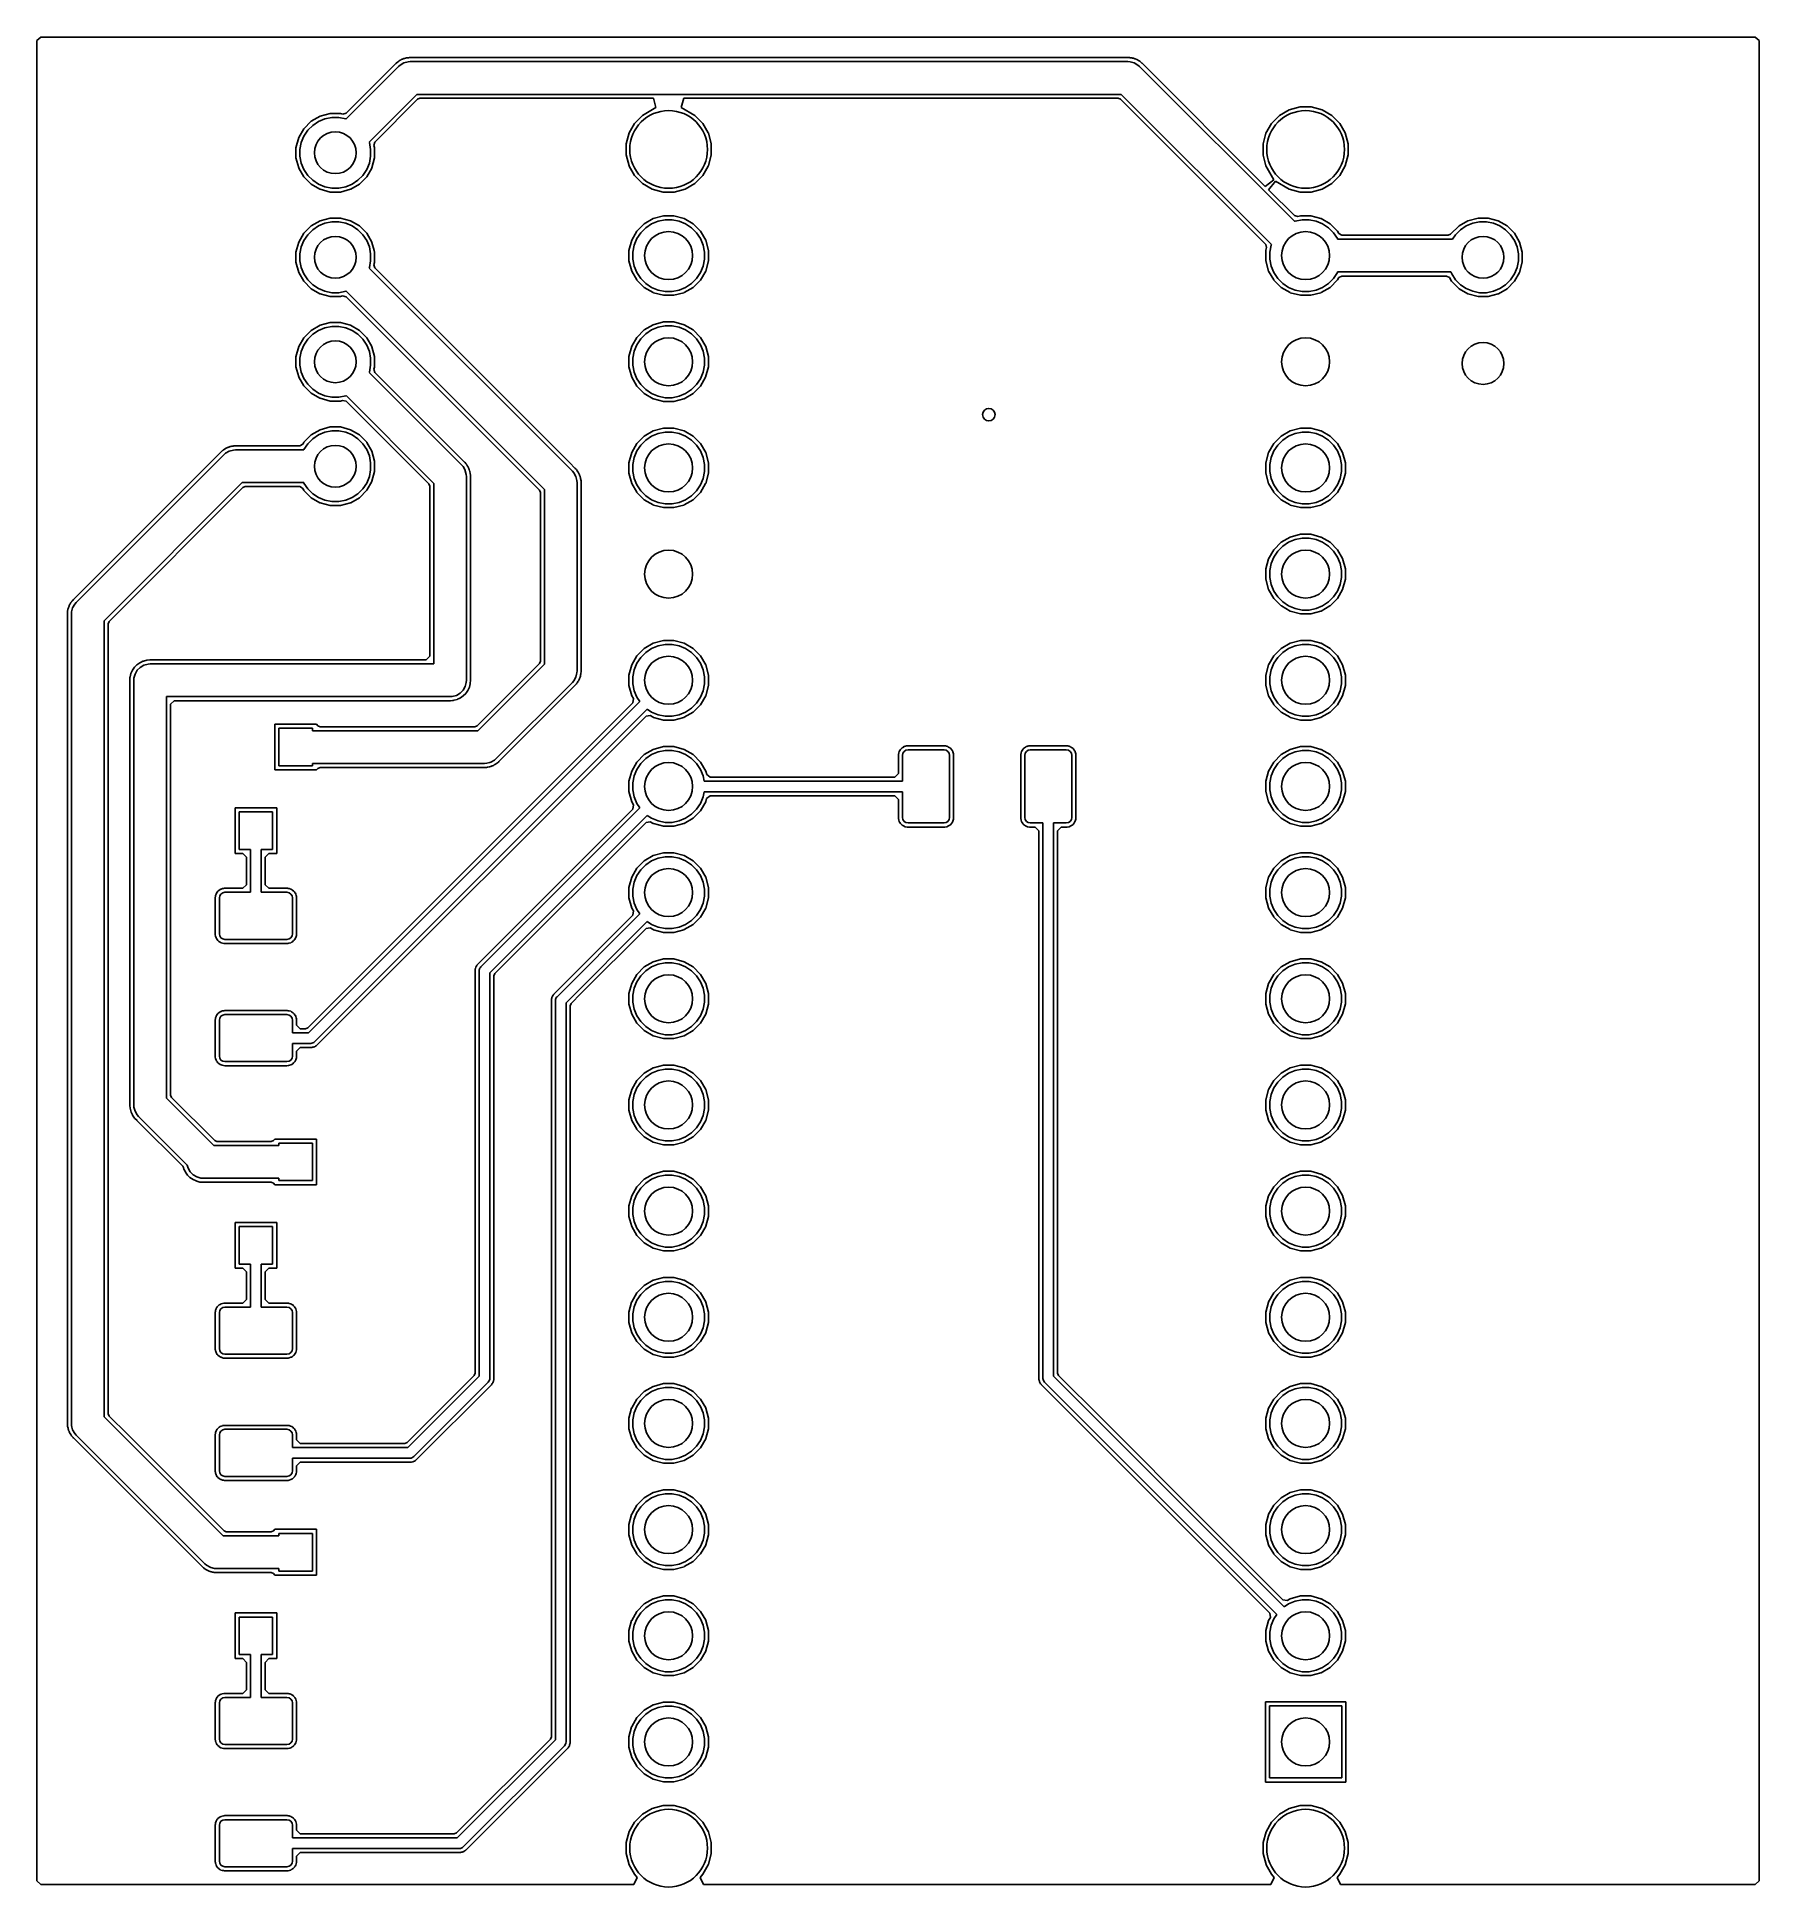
# Model space of a CAD drawing. Header units: inches. Extents: x 5.04 to 6.66, y -5.01 to -3.26.
import ezdxf

# ---------------------------------------------------------------- set-up
doc = ezdxf.new("R2010")
doc.units = ezdxf.units.IN
doc.header["$MEASUREMENT"] = 0
doc.layers.add('F.Cu', color=13, linetype='CONTINUOUS', true_color=0xc83434)

msp = doc.modelspace()

# ---------------------------------------------------------------- linework, layer by layer
at = {"layer": 'F.Cu', "linetype": 'CONTINUOUS'}
for p, q in [((5.0354, -3.2672), (5.0389, -3.2638)), ((5.0354, -3.3681), (5.0354, -3.2672)), ((5.0389, -3.2638), (6.654, -3.2638)), ((6.654, -3.2638), (6.6575, -3.2672)), ((6.6575, -3.2672), (6.6575, -5.0005)), ((5.3734, -3.2888), (5.3265, -3.3356)), ((5.3266, -3.341), (5.376, -3.2915)), ((5.3736, -3.2886), (5.3734, -3.2888)), ((5.3745, -3.2877), (5.3736, -3.2886)), ((5.3748, -3.2875), (5.3745, -3.2877)), ((5.3749, -3.2874), (5.3748, -3.2875)), ((5.3758, -3.2867), (5.3749, -3.2874)), ((5.3765, -3.2863), (5.3758, -3.2867)), ((5.376, -3.2915), (5.3775, -3.2902)), ((5.3766, -3.2863), (5.3765, -3.2863)), ((5.3774, -3.2857), (5.3766, -3.2863)), ((5.3775, -3.2857), (5.3774, -3.2857)), ((5.3777, -3.2856), (5.3775, -3.2857)), ((5.3775, -3.2902), (5.381, -3.2882)), ((5.3775, -3.2902), (5.3775, -3.2902)), ((5.3778, -3.2855), (5.3777, -3.2856)), ((5.3786, -3.2851), (5.3778, -3.2855)), ((5.3788, -3.285), (5.3786, -3.2851)), ((5.3793, -3.2848), (5.3788, -3.285)), ((5.3797, -3.2847), (5.3793, -3.2848)), ((5.3804, -3.2843), (5.3797, -3.2847)), ((5.3811, -3.2841), (5.3804, -3.2843)), ((5.381, -3.2882), (5.3849, -3.2871)), ((5.3816, -3.284), (5.3811, -3.2841)), ((5.3818, -3.2839), (5.3816, -3.284)), ((5.3822, -3.2838), (5.3818, -3.2839)), ((5.3825, -3.2837), (5.3822, -3.2838)), ((5.3834, -3.2835), (5.3825, -3.2837)), ((5.3841, -3.2834), (5.3834, -3.2835)), ((5.3847, -3.2833), (5.3841, -3.2834)), ((5.385, -3.2833), (5.3847, -3.2833)), ((5.3849, -3.2871), (5.3869, -3.287)), ((5.3856, -3.2833), (5.385, -3.2833)), ((5.3859, -3.2832), (5.3856, -3.2833)), ((5.3867, -3.2831), (5.3859, -3.2832)), ((6.0632, -3.2831), (5.3867, -3.2831)), ((5.3869, -3.287), (5.5191, -3.287)), ((5.5191, -3.287), (6.0631, -3.287)), ((6.0631, -3.287), (6.0651, -3.2871)), ((6.0644, -3.2832), (6.0632, -3.2831)), ((6.0645, -3.2832), (6.0644, -3.2832)), ((6.065, -3.2833), (6.0645, -3.2832)), ((6.0653, -3.2833), (6.065, -3.2833)), ((6.0651, -3.2871), (6.0651, -3.2871)), ((6.0651, -3.2871), (6.069, -3.2882)), ((6.0663, -3.2834), (6.0653, -3.2833)), ((6.0669, -3.2835), (6.0663, -3.2834)), ((6.067, -3.2836), (6.0669, -3.2835)), ((6.0679, -3.2837), (6.067, -3.2836)), ((6.0682, -3.2838), (6.0679, -3.2837)), ((6.0689, -3.2841), (6.0682, -3.2838)), ((6.069, -3.2841), (6.0689, -3.2841)), ((6.0693, -3.2842), (6.069, -3.2841)), ((6.069, -3.2882), (6.0725, -3.2902)), ((6.0698, -3.2844), (6.0693, -3.2842)), ((6.07, -3.2845), (6.0698, -3.2844)), ((6.0713, -3.285), (6.07, -3.2845)), ((6.0715, -3.2851), (6.0713, -3.285)), ((6.072, -3.2854), (6.0715, -3.2851)), ((6.0723, -3.2856), (6.072, -3.2854)), ((6.0726, -3.2857), (6.0723, -3.2856)), ((6.0725, -3.2902), (6.074, -3.2915)), ((6.073, -3.2859), (6.0726, -3.2857)), ((6.0726, -3.2857), (6.0726, -3.2857)), ((6.0731, -3.286), (6.073, -3.2859)), ((6.0741, -3.2866), (6.0731, -3.286)), ((6.074, -3.2915), (6.2199, -3.4374)), ((6.0746, -3.287), (6.0741, -3.2866)), ((6.0749, -3.2872), (6.0746, -3.287)), ((6.0753, -3.2875), (6.0749, -3.2872)), ((6.0761, -3.2883), (6.0753, -3.2875)), ((6.0764, -3.2885), (6.0761, -3.2883)), ((6.0761, -3.2883), (6.0761, -3.2883)), ((6.1924, -3.4045), (6.0764, -3.2885)), ((5.3933, -3.3178), (5.3483, -3.3627)), ((5.3536, -3.3628), (5.3939, -3.3224)), ((5.5191, -3.3178), (5.3933, -3.3178)), ((5.3939, -3.3224), (5.3961, -3.3215)), ((5.3961, -3.3215), (5.6161, -3.3215)), ((6.0567, -3.3178), (5.5191, -3.3178)), ((5.6161, -3.3215), (5.6185, -3.3303)), ((5.6423, -3.3303), (5.6447, -3.3215)), ((5.6447, -3.3215), (6.0539, -3.3215)), ((6.0539, -3.3215), (6.0561, -3.3224)), ((6.0561, -3.3224), (6.1928, -3.4591)), ((6.1982, -3.4592), (6.0567, -3.3178)), ((5.2938, -3.3432), (5.2868, -3.3502)), ((5.3021, -3.3384), (5.2938, -3.3432)), ((5.2952, -3.347), (5.3007, -3.3433)), ((5.3007, -3.3433), (5.3067, -3.3408)), ((5.3117, -3.3358), (5.3021, -3.3384)), ((5.3067, -3.3408), (5.3132, -3.3395)), ((5.3213, -3.3358), (5.3117, -3.3358)), ((5.3132, -3.3395), (5.3197, -3.3395)), ((5.3197, -3.3395), (5.3262, -3.3408)), ((5.3235, -3.3364), (5.3213, -3.3358)), ((5.3265, -3.3356), (5.3235, -3.3364)), ((5.3262, -3.3408), (5.3266, -3.341)), ((5.5983, -3.3451), (5.5931, -3.3541)), ((5.6057, -3.3376), (5.5983, -3.3451)), ((5.5983, -3.3451), (5.5983, -3.3451)), ((5.6185, -3.3303), (5.6057, -3.3376)), ((5.6551, -3.3376), (5.6423, -3.3303)), ((5.6625, -3.3451), (5.6551, -3.3376)), ((5.6677, -3.3541), (5.6625, -3.3451)), ((5.6625, -3.3451), (5.6625, -3.3451)), ((6.1983, -3.3451), (6.193, -3.3543)), ((6.2057, -3.3376), (6.1983, -3.3451)), ((6.1983, -3.3451), (6.1983, -3.3451)), ((6.2149, -3.3324), (6.2057, -3.3376)), ((6.215, -3.3323), (6.2149, -3.3324)), ((6.2252, -3.3296), (6.215, -3.3323)), ((6.2356, -3.3296), (6.2252, -3.3296)), ((6.2459, -3.3323), (6.2356, -3.3296)), ((6.2459, -3.3324), (6.2459, -3.3323)), ((6.2551, -3.3376), (6.2459, -3.3324)), ((6.2625, -3.3451), (6.2551, -3.3376)), ((6.2678, -3.3541), (6.2625, -3.3451)), ((6.2625, -3.3451), (6.2625, -3.3451)), ((5.282, -3.3585), (5.2794, -3.3681)), ((5.2868, -3.3502), (5.282, -3.3584)), ((5.282, -3.3584), (5.282, -3.3585)), ((5.2844, -3.3631), (5.2869, -3.3571)), ((5.2869, -3.3571), (5.2906, -3.3516)), ((5.2906, -3.3516), (5.2952, -3.347)), ((5.3483, -3.3627), (5.3485, -3.3631)), ((5.3528, -3.3659), (5.3536, -3.3628)), ((5.5931, -3.3542), (5.5903, -3.3645)), ((5.5931, -3.3541), (5.5931, -3.3542)), ((5.6678, -3.3542), (5.6677, -3.3541)), ((5.6705, -3.3645), (5.6678, -3.3542)), ((6.193, -3.3544), (6.1904, -3.3643)), ((6.193, -3.3543), (6.193, -3.3544)), ((6.2706, -3.3645), (6.2678, -3.3541)), ((5.0354, -3.8072), (5.0354, -3.3681)), ((5.2794, -3.3681), (5.2794, -3.3776)), ((5.2794, -3.3776), (5.282, -3.3871)), ((5.2831, -3.3696), (5.2844, -3.3631)), ((5.2831, -3.3761), (5.2831, -3.3696)), ((5.2844, -3.3825), (5.2831, -3.3761)), ((5.3485, -3.3631), (5.3497, -3.3696)), ((5.3497, -3.3761), (5.3485, -3.3825)), ((5.3497, -3.3696), (5.3497, -3.3761)), ((5.3509, -3.3869), (5.3534, -3.3777)), ((5.3534, -3.3678), (5.3528, -3.3659)), ((5.3534, -3.3777), (5.3534, -3.3678)), ((5.5903, -3.3645), (5.5903, -3.3749)), ((5.5903, -3.3749), (5.5931, -3.3852)), ((5.6678, -3.3852), (5.6705, -3.3749)), ((5.6705, -3.3749), (5.6705, -3.3645)), ((6.1904, -3.3643), (6.1904, -3.375)), ((6.1904, -3.375), (6.193, -3.3851)), ((6.2678, -3.3852), (6.2706, -3.3749)), ((6.2706, -3.3749), (6.2706, -3.3645)), ((5.282, -3.3871), (5.282, -3.3872)), ((5.282, -3.3872), (5.2868, -3.3955)), ((5.2869, -3.3886), (5.2844, -3.3825)), ((5.2868, -3.3955), (5.2938, -3.4024)), ((5.2906, -3.3941), (5.2869, -3.3886)), ((5.2952, -3.3987), (5.2906, -3.3941)), ((5.3423, -3.3941), (5.3377, -3.3987)), ((5.3391, -3.4024), (5.3461, -3.3955)), ((5.346, -3.3886), (5.3423, -3.3941)), ((5.3485, -3.3825), (5.346, -3.3886)), ((5.3461, -3.3955), (5.3508, -3.3872)), ((5.3508, -3.3872), (5.3509, -3.3869)), ((5.5931, -3.3852), (5.5931, -3.3853)), ((5.5931, -3.3853), (5.5983, -3.3943)), ((5.5983, -3.3943), (5.5983, -3.3943)), ((5.5983, -3.3943), (5.6057, -3.4017)), ((5.6551, -3.4017), (5.6625, -3.3943)), ((5.6625, -3.3943), (5.6677, -3.3853)), ((5.6625, -3.3943), (5.6625, -3.3943)), ((5.6677, -3.3853), (5.6678, -3.3852)), ((6.193, -3.3851), (6.2006, -3.3982)), ((6.2551, -3.4017), (6.2625, -3.3943)), ((6.2625, -3.3943), (6.2678, -3.3852)), ((6.2625, -3.3943), (6.2625, -3.3943)), ((5.2938, -3.4024), (5.302, -3.4072)), ((5.3007, -3.4023), (5.2952, -3.3987)), ((5.3067, -3.4049), (5.3007, -3.4023)), ((5.302, -3.4072), (5.3021, -3.4072)), ((5.3021, -3.4072), (5.3117, -3.4098)), ((5.3132, -3.4061), (5.3067, -3.4049)), ((5.3117, -3.4098), (5.3212, -3.4098)), ((5.3197, -3.4061), (5.3132, -3.4061)), ((5.3262, -3.4049), (5.3197, -3.4061)), ((5.3212, -3.4098), (5.3307, -3.4072)), ((5.3322, -3.4023), (5.3262, -3.4049)), ((5.3307, -3.4072), (5.3309, -3.4072)), ((5.3309, -3.4072), (5.3391, -3.4024)), ((5.3377, -3.3987), (5.3322, -3.4023)), ((5.6057, -3.4017), (5.6149, -3.407)), ((5.6149, -3.407), (5.6252, -3.4098)), ((5.6252, -3.4098), (5.6356, -3.4098)), ((5.6356, -3.4098), (5.6459, -3.407)), ((5.6459, -3.407), (5.6551, -3.4017)), ((5.6459, -3.407), (5.6459, -3.407)), ((6.2006, -3.3982), (6.1924, -3.4045)), ((6.1956, -3.4077), (6.2019, -3.3995)), ((6.2199, -3.432), (6.1956, -3.4077)), ((6.2019, -3.3995), (6.2149, -3.407)), ((6.2149, -3.407), (6.2252, -3.4098)), ((6.2252, -3.4098), (6.2356, -3.4098)), ((6.2356, -3.4098), (6.2459, -3.407)), ((6.2459, -3.407), (6.2551, -3.4017)), ((6.2459, -3.407), (6.2459, -3.407)), ((5.6256, -3.4322), (5.6159, -3.4348)), ((5.6352, -3.4322), (5.6256, -3.4322)), ((5.6449, -3.4348), (5.6352, -3.4322)), ((6.223, -3.4329), (6.2199, -3.432)), ((6.2255, -3.4322), (6.223, -3.4329)), ((6.2352, -3.4322), (6.2255, -3.4322)), ((6.2449, -3.4348), (6.2352, -3.4322)), ((5.2868, -3.4486), (5.282, -3.4569)), ((5.2938, -3.4417), (5.2868, -3.4486)), ((5.2869, -3.4555), (5.2906, -3.45)), ((5.2906, -3.45), (5.2952, -3.4454)), ((5.3021, -3.4369), (5.2938, -3.4417)), ((5.2952, -3.4454), (5.3007, -3.4417)), ((5.3007, -3.4417), (5.3067, -3.4392)), ((5.3117, -3.4343), (5.3021, -3.4369)), ((5.3067, -3.4392), (5.3132, -3.438)), ((5.3213, -3.4343), (5.3117, -3.4343)), ((5.3132, -3.438), (5.3197, -3.438)), ((5.3197, -3.438), (5.3262, -3.4392)), ((5.3308, -3.4369), (5.3213, -3.4343)), ((5.3262, -3.4392), (5.3322, -3.4417)), ((5.3391, -3.4417), (5.3308, -3.4369)), ((5.3308, -3.4369), (5.3308, -3.4369)), ((5.3322, -3.4417), (5.3377, -3.4454)), ((5.3377, -3.4454), (5.3423, -3.45)), ((5.3461, -3.4486), (5.3391, -3.4417)), ((5.3423, -3.45), (5.346, -3.4555)), ((5.3508, -3.4569), (5.3461, -3.4486)), ((5.6004, -3.4467), (5.5956, -3.4551)), ((5.6074, -3.4397), (5.6004, -3.4467)), ((5.6004, -3.4467), (5.6004, -3.4467)), ((5.6005, -3.4537), (5.6042, -3.4481)), ((5.6042, -3.4481), (5.6089, -3.4434)), ((5.6075, -3.4397), (5.6074, -3.4397)), ((5.6159, -3.4348), (5.6075, -3.4397)), ((5.6089, -3.4434), (5.6144, -3.4397)), ((5.6144, -3.4397), (5.6206, -3.4372)), ((5.6206, -3.4372), (5.6271, -3.4359)), ((5.6271, -3.4359), (5.6337, -3.4359)), ((5.6337, -3.4359), (5.6403, -3.4372)), ((5.6403, -3.4372), (5.6464, -3.4397)), ((5.645, -3.4348), (5.6449, -3.4348)), ((5.6534, -3.4397), (5.645, -3.4348)), ((5.6464, -3.4397), (5.652, -3.4434)), ((5.652, -3.4434), (5.6567, -3.4481)), ((5.6604, -3.4467), (5.6534, -3.4397)), ((5.6567, -3.4481), (5.6604, -3.4537)), ((5.6653, -3.4552), (5.6604, -3.4467)), ((6.2199, -3.4374), (6.2206, -3.4372)), ((6.2206, -3.4372), (6.2271, -3.4359)), ((6.2271, -3.4359), (6.2337, -3.4359)), ((6.2337, -3.4359), (6.2403, -3.4372)), ((6.2403, -3.4372), (6.2464, -3.4397)), ((6.245, -3.4348), (6.2449, -3.4348)), ((6.2534, -3.4397), (6.245, -3.4348)), ((6.2464, -3.4397), (6.252, -3.4434)), ((6.252, -3.4434), (6.2567, -3.4481)), ((6.2604, -3.4467), (6.2534, -3.4397)), ((6.2567, -3.4481), (6.2604, -3.4537)), ((6.2604, -3.4468), (6.2604, -3.4467)), ((6.2617, -3.4489), (6.2604, -3.4468)), ((6.2644, -3.4505), (6.2617, -3.4489)), ((6.367, -3.4496), (6.3648, -3.4505)), ((6.3749, -3.4417), (6.367, -3.4496)), ((6.3688, -3.4543), (6.3717, -3.45)), ((6.3717, -3.45), (6.3763, -3.4454)), ((6.3832, -3.4369), (6.3749, -3.4417)), ((6.3763, -3.4454), (6.3818, -3.4417)), ((6.3818, -3.4417), (6.3878, -3.4392)), ((6.3928, -3.4343), (6.3832, -3.4369)), ((6.3878, -3.4392), (6.3943, -3.438)), ((6.4023, -3.4343), (6.3928, -3.4343)), ((6.3943, -3.438), (6.4008, -3.438)), ((6.4008, -3.438), (6.4073, -3.4392)), ((6.4119, -3.4369), (6.4023, -3.4343)), ((6.4073, -3.4392), (6.4133, -3.4417)), ((6.4202, -3.4417), (6.4119, -3.4369)), ((6.4119, -3.4369), (6.4119, -3.4369)), ((6.4133, -3.4417), (6.4188, -3.4454)), ((6.4188, -3.4454), (6.4234, -3.45)), ((6.4272, -3.4486), (6.4202, -3.4417)), ((6.4234, -3.45), (6.4271, -3.4555)), ((6.4319, -3.4569), (6.4272, -3.4486)), ((5.282, -3.457), (5.2794, -3.4665)), ((5.2794, -3.4665), (5.2794, -3.476)), ((5.282, -3.4569), (5.282, -3.457)), ((5.2831, -3.468), (5.2844, -3.4615)), ((5.2844, -3.4615), (5.2869, -3.4555)), ((5.346, -3.4555), (5.3485, -3.4615)), ((5.3485, -3.4615), (5.3497, -3.468)), ((5.3509, -3.4572), (5.3508, -3.4569)), ((5.353, -3.4648), (5.3509, -3.4572)), ((5.3534, -3.4664), (5.353, -3.4648)), ((5.3534, -3.4762), (5.3534, -3.4664)), ((5.5956, -3.4551), (5.5929, -3.4648)), ((5.5929, -3.4648), (5.5929, -3.4745)), ((5.5966, -3.4664), (5.5979, -3.4598)), ((5.5966, -3.473), (5.5966, -3.4664)), ((5.5979, -3.4598), (5.6005, -3.4537)), ((5.6604, -3.4537), (5.6629, -3.4598)), ((5.6629, -3.4598), (5.6642, -3.4664)), ((5.6642, -3.4664), (5.6642, -3.473)), ((5.6679, -3.4648), (5.6653, -3.4552)), ((5.6679, -3.4746), (5.6679, -3.4648)), ((6.1928, -3.4591), (6.1936, -3.4622)), ((6.1936, -3.4622), (6.193, -3.4647)), ((6.193, -3.4647), (6.193, -3.4745)), ((6.1966, -3.4664), (6.1979, -3.4598)), ((6.1966, -3.473), (6.1966, -3.4664)), ((6.1979, -3.4598), (6.1982, -3.4592)), ((6.2604, -3.4537), (6.2606, -3.4543)), ((6.2606, -3.4543), (6.3688, -3.4543)), ((6.3648, -3.4505), (6.2644, -3.4505)), ((6.4271, -3.4555), (6.4296, -3.4615)), ((6.4296, -3.4615), (6.4308, -3.468)), ((6.432, -3.457), (6.4319, -3.4569)), ((6.4345, -3.4665), (6.432, -3.457)), ((6.4345, -3.476), (6.4345, -3.4665)), ((5.2794, -3.476), (5.282, -3.4856)), ((5.2831, -3.4745), (5.2831, -3.468)), ((5.2844, -3.481), (5.2831, -3.4745)), ((5.2869, -3.487), (5.2844, -3.481)), ((5.3485, -3.481), (5.3483, -3.4814)), ((5.3483, -3.4814), (5.5397, -3.6727)), ((5.3497, -3.4745), (5.3485, -3.481)), ((5.3497, -3.468), (5.3497, -3.4745)), ((5.3528, -3.4783), (5.3534, -3.4762)), ((5.3536, -3.4813), (5.3528, -3.4783)), ((5.4371, -3.5648), (5.3536, -3.4813)), ((5.5929, -3.4745), (5.5956, -3.4843)), ((5.5956, -3.4843), (5.6004, -3.4926)), ((5.5979, -3.4795), (5.5966, -3.473)), ((5.6005, -3.4857), (5.5979, -3.4795)), ((5.6629, -3.4795), (5.6604, -3.4857)), ((5.6604, -3.4927), (5.6653, -3.4842)), ((5.6642, -3.473), (5.6629, -3.4795)), ((5.6653, -3.4842), (5.6679, -3.4746)), ((6.193, -3.4745), (6.1956, -3.4842)), ((6.1956, -3.4842), (6.2004, -3.4926)), ((6.1979, -3.4795), (6.1966, -3.473)), ((6.2005, -3.4857), (6.1979, -3.4795)), ((6.4296, -3.481), (6.4271, -3.487)), ((6.4308, -3.4745), (6.4296, -3.481)), ((6.4308, -3.468), (6.4308, -3.4745)), ((6.432, -3.4856), (6.4345, -3.476)), ((5.282, -3.4856), (5.282, -3.4857)), ((5.282, -3.4857), (5.2868, -3.4939)), ((5.2868, -3.4939), (5.2938, -3.5009)), ((5.2906, -3.4925), (5.2869, -3.487)), ((5.2952, -3.4971), (5.2906, -3.4925)), ((5.2938, -3.5009), (5.302, -3.5056)), ((5.3007, -3.5008), (5.2952, -3.4971)), ((5.3067, -3.5033), (5.3007, -3.5008)), ((5.6004, -3.4926), (5.6004, -3.4927)), ((5.6004, -3.4927), (5.6074, -3.4996)), ((5.6042, -3.4912), (5.6005, -3.4857)), ((5.6089, -3.4959), (5.6042, -3.4912)), ((5.6074, -3.4996), (5.6075, -3.4997)), ((5.6075, -3.4997), (5.6158, -3.5045)), ((5.6144, -3.4996), (5.6089, -3.4959)), ((5.6206, -3.5022), (5.6144, -3.4996)), ((5.6271, -3.5035), (5.6206, -3.5022)), ((5.6403, -3.5022), (5.6337, -3.5035)), ((5.6464, -3.4996), (5.6403, -3.5022)), ((5.645, -3.5045), (5.6534, -3.4997)), ((5.652, -3.4959), (5.6464, -3.4996)), ((5.6567, -3.4912), (5.652, -3.4959)), ((5.6534, -3.4997), (5.6604, -3.4927)), ((5.6604, -3.4857), (5.6567, -3.4912)), ((6.2004, -3.4926), (6.2004, -3.4927)), ((6.2004, -3.4927), (6.2074, -3.4996)), ((6.2042, -3.4912), (6.2005, -3.4857)), ((6.2089, -3.4959), (6.2042, -3.4912)), ((6.2074, -3.4996), (6.2075, -3.4997)), ((6.2075, -3.4997), (6.2158, -3.5045)), ((6.2144, -3.4996), (6.2089, -3.4959)), ((6.2206, -3.5022), (6.2144, -3.4996)), ((6.2271, -3.5035), (6.2206, -3.5022)), ((6.2403, -3.5022), (6.2337, -3.5035)), ((6.2464, -3.4996), (6.2403, -3.5022)), ((6.245, -3.5045), (6.2534, -3.4997)), ((6.252, -3.4959), (6.2464, -3.4996)), ((6.2567, -3.4912), (6.252, -3.4959)), ((6.2534, -3.4997), (6.2604, -3.4926)), ((6.2604, -3.4857), (6.2567, -3.4912)), ((6.2606, -3.4851), (6.2604, -3.4857)), ((6.2604, -3.4926), (6.2617, -3.4904)), ((6.3672, -3.4851), (6.2606, -3.4851)), ((6.2617, -3.4904), (6.2644, -3.4889)), ((6.2644, -3.4889), (6.3631, -3.4889)), ((6.3631, -3.4889), (6.3659, -3.4904)), ((6.3659, -3.4904), (6.3678, -3.4938)), ((6.368, -3.487), (6.3672, -3.4851)), ((6.3678, -3.4938), (6.3749, -3.5009)), ((6.3717, -3.4925), (6.368, -3.487)), ((6.3763, -3.4971), (6.3717, -3.4925)), ((6.3749, -3.5009), (6.3831, -3.5056)), ((6.3818, -3.5008), (6.3763, -3.4971)), ((6.3878, -3.5033), (6.3818, -3.5008)), ((6.4133, -3.5008), (6.4073, -3.5033)), ((6.412, -3.5056), (6.4202, -3.5009)), ((6.4188, -3.4971), (6.4133, -3.5008)), ((6.4234, -3.4925), (6.4188, -3.4971)), ((6.4202, -3.5009), (6.4272, -3.4939)), ((6.4271, -3.487), (6.4234, -3.4925)), ((6.4272, -3.4939), (6.4319, -3.4857)), ((6.4319, -3.4857), (6.432, -3.4856)), ((5.302, -3.5056), (5.3021, -3.5057)), ((5.3021, -3.5057), (5.3117, -3.5082)), ((5.3132, -3.5046), (5.3067, -3.5033)), ((5.3117, -3.5082), (5.3213, -3.5082)), ((5.3197, -3.5046), (5.3132, -3.5046)), ((5.3262, -3.5033), (5.3197, -3.5046)), ((5.3213, -3.5082), (5.3233, -3.5076)), ((5.3233, -3.5076), (5.3265, -3.5084)), ((5.3265, -3.5031), (5.3262, -3.5033)), ((5.5134, -3.69), (5.3265, -3.5031)), ((5.3265, -3.5084), (5.5087, -3.6906)), ((5.6158, -3.5045), (5.616, -3.5046)), ((5.616, -3.5046), (5.6255, -3.5071)), ((5.6255, -3.5071), (5.6353, -3.5071)), ((5.6337, -3.5035), (5.6271, -3.5035)), ((5.6353, -3.5071), (5.6448, -3.5046)), ((5.6448, -3.5046), (5.645, -3.5045)), ((6.2158, -3.5045), (6.216, -3.5046)), ((6.216, -3.5046), (6.2255, -3.5071)), ((6.2255, -3.5071), (6.2353, -3.5071)), ((6.2337, -3.5035), (6.2271, -3.5035)), ((6.2353, -3.5071), (6.2448, -3.5046)), ((6.2448, -3.5046), (6.245, -3.5045)), ((6.3831, -3.5056), (6.3832, -3.5057)), ((6.3832, -3.5057), (6.3928, -3.5082)), ((6.3943, -3.5046), (6.3878, -3.5033)), ((6.3928, -3.5082), (6.4023, -3.5082)), ((6.4008, -3.5046), (6.3943, -3.5046)), ((6.4073, -3.5033), (6.4008, -3.5046)), ((6.4023, -3.5082), (6.4119, -3.5057)), ((6.4119, -3.5057), (6.412, -3.5056)), ((5.3021, -3.5353), (5.2938, -3.5401)), ((5.3117, -3.5327), (5.3021, -3.5353)), ((5.3067, -3.5377), (5.3132, -3.5364)), ((5.3213, -3.5327), (5.3117, -3.5327)), ((5.3132, -3.5364), (5.3197, -3.5364)), ((5.3197, -3.5364), (5.3262, -3.5377)), ((5.3308, -3.5353), (5.3213, -3.5327)), ((5.3391, -3.5401), (5.3308, -3.5353)), ((5.6159, -3.5348), (5.6075, -3.5397)), ((5.6144, -3.5397), (5.6206, -3.5372)), ((5.6256, -3.5322), (5.6159, -3.5348)), ((5.6206, -3.5372), (5.6271, -3.5359)), ((5.6352, -3.5322), (5.6256, -3.5322)), ((5.6271, -3.5359), (5.6337, -3.5359)), ((5.6337, -3.5359), (5.6403, -3.5372)), ((5.6449, -3.5348), (5.6352, -3.5322)), ((5.6403, -3.5372), (5.6464, -3.5397)), ((5.645, -3.5348), (5.6449, -3.5348)), ((5.6534, -3.5397), (5.645, -3.5348)), ((5.2868, -3.547), (5.282, -3.5553)), ((5.2844, -3.56), (5.2869, -3.5539)), ((5.2938, -3.5401), (5.2868, -3.547)), ((5.2869, -3.5539), (5.2906, -3.5485)), ((5.2906, -3.5485), (5.2952, -3.5438)), ((5.2952, -3.5438), (5.3007, -3.5402)), ((5.3007, -3.5402), (5.3067, -3.5377)), ((5.3262, -3.5377), (5.3322, -3.5402)), ((5.3322, -3.5402), (5.3377, -3.5438)), ((5.3377, -3.5438), (5.3423, -3.5485)), ((5.3461, -3.547), (5.3391, -3.5401)), ((5.3423, -3.5485), (5.346, -3.5539)), ((5.346, -3.5539), (5.3485, -3.56)), ((5.3508, -3.5553), (5.3461, -3.547)), ((5.6004, -3.5468), (5.5956, -3.5551)), ((5.5979, -3.5598), (5.6005, -3.5537)), ((5.6074, -3.5397), (5.6004, -3.5467)), ((5.6004, -3.5467), (5.6004, -3.5468)), ((5.6005, -3.5537), (5.6042, -3.5481)), ((5.6042, -3.5481), (5.6089, -3.5434)), ((5.6075, -3.5397), (5.6074, -3.5397)), ((5.6089, -3.5434), (5.6144, -3.5397)), ((5.6464, -3.5397), (5.652, -3.5434)), ((5.652, -3.5434), (5.6567, -3.5481)), ((5.6604, -3.5467), (5.6534, -3.5397)), ((5.6567, -3.5481), (5.6604, -3.5537)), ((5.6653, -3.5552), (5.6604, -3.5467)), ((5.6604, -3.5537), (5.6629, -3.5598)), ((5.282, -3.5554), (5.2794, -3.5649)), ((5.2794, -3.5649), (5.2794, -3.5744)), ((5.282, -3.5553), (5.282, -3.5554)), ((5.2831, -3.5664), (5.2844, -3.56)), ((5.2831, -3.573), (5.2831, -3.5664)), ((5.3485, -3.56), (5.3497, -3.5664)), ((5.3497, -3.5664), (5.3497, -3.573)), ((5.3509, -3.5555), (5.3508, -3.5553)), ((5.3534, -3.5648), (5.3509, -3.5555)), ((5.3534, -3.5747), (5.3534, -3.5648)), ((5.5372, -3.6648), (5.4371, -3.5648)), ((5.5956, -3.5551), (5.5929, -3.5648)), ((5.5929, -3.5648), (5.5929, -3.5745)), ((5.5966, -3.5664), (5.5979, -3.5598)), ((5.5966, -3.573), (5.5966, -3.5664)), ((5.6629, -3.5598), (5.6642, -3.5664)), ((5.6642, -3.5664), (5.6642, -3.573)), ((5.6654, -3.5554), (5.6653, -3.5552)), ((5.6679, -3.5648), (5.6654, -3.5554)), ((5.6679, -3.5669), (5.6679, -3.5648)), ((5.6679, -3.5746), (5.6679, -3.5669)), ((5.2794, -3.5744), (5.282, -3.584)), ((5.282, -3.584), (5.282, -3.5841)), ((5.282, -3.5841), (5.2868, -3.5923)), ((5.2844, -3.5794), (5.2831, -3.573)), ((5.2869, -3.5855), (5.2844, -3.5794)), ((5.2906, -3.5909), (5.2869, -3.5855)), ((5.3485, -3.5794), (5.3483, -3.5798)), ((5.3483, -3.5798), (5.4354, -3.6669)), ((5.3497, -3.573), (5.3485, -3.5794)), ((5.3528, -3.5767), (5.3534, -3.5747)), ((5.3536, -3.5797), (5.3528, -3.5767)), ((5.4382, -3.6643), (5.3536, -3.5797)), ((5.5929, -3.5745), (5.5956, -3.5843)), ((5.5956, -3.5843), (5.6004, -3.5926)), ((5.5979, -3.5795), (5.5966, -3.573)), ((5.6005, -3.5857), (5.5979, -3.5795)), ((5.6042, -3.5912), (5.6005, -3.5857)), ((5.6604, -3.5857), (5.6567, -3.5912)), ((5.6629, -3.5795), (5.6604, -3.5857)), ((5.6604, -3.5927), (5.6652, -3.5843)), ((5.6642, -3.573), (5.6629, -3.5795)), ((5.6652, -3.5843), (5.6679, -3.5746)), ((5.2868, -3.5923), (5.2938, -3.5993)), ((5.2952, -3.5956), (5.2906, -3.5909)), ((5.2938, -3.5993), (5.302, -3.6041)), ((5.3007, -3.5992), (5.2952, -3.5956)), ((5.3067, -3.6017), (5.3007, -3.5992)), ((5.302, -3.6041), (5.3021, -3.6041)), ((5.3021, -3.6041), (5.3117, -3.6067)), ((5.3132, -3.603), (5.3067, -3.6017)), ((5.3117, -3.6067), (5.3213, -3.6067)), ((5.3197, -3.603), (5.3132, -3.603)), ((5.3262, -3.6017), (5.3197, -3.603)), ((5.3213, -3.6067), (5.3233, -3.6061)), ((5.3233, -3.6061), (5.3265, -3.6069)), ((5.3266, -3.6015), (5.3262, -3.6017)), ((5.3265, -3.6069), (5.4044, -3.6848)), ((5.4092, -3.6842), (5.3266, -3.6015)), ((5.6004, -3.5926), (5.6005, -3.5927)), ((5.6005, -3.5927), (5.6074, -3.5996)), ((5.6089, -3.5959), (5.6042, -3.5912)), ((5.6074, -3.5996), (5.6075, -3.5997)), ((5.6075, -3.5997), (5.6158, -3.6045)), ((5.6144, -3.5996), (5.6089, -3.5959)), ((5.6206, -3.6022), (5.6144, -3.5996)), ((5.6158, -3.6045), (5.616, -3.6046)), ((5.616, -3.6046), (5.6255, -3.6071)), ((5.6271, -3.6035), (5.6206, -3.6022)), ((5.6337, -3.6035), (5.6271, -3.6035)), ((5.6403, -3.6022), (5.6337, -3.6035)), ((5.6353, -3.6071), (5.6448, -3.6046)), ((5.6464, -3.5996), (5.6403, -3.6022)), ((5.6448, -3.6046), (5.645, -3.6045)), ((5.645, -3.6045), (5.6534, -3.5997)), ((5.652, -3.5959), (5.6464, -3.5996)), ((5.6567, -3.5912), (5.652, -3.5959)), ((5.6534, -3.5997), (5.6604, -3.5927)), ((5.6255, -3.6071), (5.6353, -3.6071)), ((5.2938, -3.6385), (5.2869, -3.6454)), ((5.3021, -3.6337), (5.2938, -3.6385)), ((5.2952, -3.6422), (5.3007, -3.6386)), ((5.3007, -3.6386), (5.3067, -3.6361)), ((5.3117, -3.6311), (5.3021, -3.6337)), ((5.3067, -3.6361), (5.3132, -3.6348)), ((5.3213, -3.6311), (5.3117, -3.6311)), ((5.3132, -3.6348), (5.3197, -3.6348)), ((5.3197, -3.6348), (5.3262, -3.6361)), ((5.3308, -3.6337), (5.3213, -3.6311)), ((5.3262, -3.6361), (5.3322, -3.6386)), ((5.3391, -3.6385), (5.3308, -3.6337)), ((5.3308, -3.6337), (5.3308, -3.6337)), ((5.3322, -3.6386), (5.3377, -3.6422)), ((5.346, -3.6454), (5.3391, -3.6385)), ((5.6074, -3.6397), (5.6004, -3.6467)), ((5.6075, -3.6397), (5.6074, -3.6397)), ((5.6159, -3.6348), (5.6075, -3.6397)), ((5.6089, -3.6434), (5.6144, -3.6397)), ((5.6144, -3.6397), (5.6206, -3.6372)), ((5.6256, -3.6322), (5.6159, -3.6348)), ((5.6206, -3.6372), (5.6271, -3.6359)), ((5.6352, -3.6322), (5.6256, -3.6322)), ((5.6271, -3.6359), (5.6337, -3.6359)), ((5.6337, -3.6359), (5.6403, -3.6372)), ((5.6449, -3.6348), (5.6352, -3.6322)), ((5.6403, -3.6372), (5.6464, -3.6397)), ((5.645, -3.6348), (5.6449, -3.6348)), ((5.6534, -3.6397), (5.645, -3.6348)), ((5.6464, -3.6397), (5.652, -3.6434)), ((5.6604, -3.6467), (5.6534, -3.6397)), ((6.2074, -3.6397), (6.2004, -3.6467)), ((6.2075, -3.6397), (6.2074, -3.6397)), ((6.2159, -3.6348), (6.2075, -3.6397)), ((6.2089, -3.6434), (6.2144, -3.6397)), ((6.2144, -3.6397), (6.2206, -3.6372)), ((6.2256, -3.6322), (6.2159, -3.6348)), ((6.2206, -3.6372), (6.2271, -3.6359)), ((6.2352, -3.6322), (6.2256, -3.6322)), ((6.2271, -3.6359), (6.2337, -3.6359)), ((6.2337, -3.6359), (6.2403, -3.6372)), ((6.2449, -3.6348), (6.2352, -3.6322)), ((6.2403, -3.6372), (6.2464, -3.6397)), ((6.245, -3.6348), (6.2449, -3.6348)), ((6.2534, -3.6397), (6.245, -3.6348)), ((6.2464, -3.6397), (6.252, -3.6434)), ((6.2604, -3.6467), (6.2534, -3.6397)), ((5.2089, -3.6545), (5.0697, -3.7937)), ((5.0724, -3.7964), (5.2115, -3.6572)), ((5.2096, -3.6538), (5.2089, -3.6545)), ((5.2098, -3.6537), (5.2096, -3.6538)), ((5.21, -3.6535), (5.2098, -3.6537)), ((5.2102, -3.6533), (5.21, -3.6535)), ((5.2106, -3.6531), (5.2102, -3.6533)), ((5.2111, -3.6526), (5.2106, -3.6531)), ((5.2112, -3.6525), (5.2111, -3.6526)), ((5.2126, -3.6517), (5.2112, -3.6525)), ((5.2112, -3.6525), (5.2112, -3.6525)), ((5.2115, -3.6572), (5.213, -3.6559)), ((5.2127, -3.6516), (5.2126, -3.6517)), ((5.213, -3.6515), (5.2127, -3.6516)), ((5.2135, -3.6512), (5.213, -3.6515)), ((5.213, -3.6559), (5.2131, -3.6559)), ((5.2131, -3.6559), (5.2165, -3.6539)), ((5.2142, -3.6508), (5.2135, -3.6512)), ((5.2144, -3.6507), (5.2142, -3.6508)), ((5.215, -3.6504), (5.2144, -3.6507)), ((5.2152, -3.6504), (5.215, -3.6504)), ((5.2159, -3.6501), (5.2152, -3.6504)), ((5.2164, -3.65), (5.2159, -3.6501)), ((5.2169, -3.6498), (5.2164, -3.65)), ((5.2165, -3.6539), (5.2204, -3.6529)), ((5.2173, -3.6496), (5.2169, -3.6498)), ((5.218, -3.6495), (5.2173, -3.6496)), ((5.2181, -3.6494), (5.218, -3.6495)), ((5.2189, -3.6493), (5.2181, -3.6494)), ((5.2194, -3.6492), (5.2189, -3.6493)), ((5.2198, -3.6491), (5.2194, -3.6492)), ((5.2203, -3.6491), (5.2198, -3.6491)), ((5.2207, -3.649), (5.2203, -3.6491)), ((5.2204, -3.6529), (5.2224, -3.6527)), ((5.2211, -3.649), (5.2207, -3.649)), ((5.2215, -3.649), (5.2211, -3.649)), ((5.2222, -3.6489), (5.2215, -3.649)), ((5.283, -3.6489), (5.2222, -3.6489)), ((5.2224, -3.6527), (5.2868, -3.6527)), ((5.2857, -3.6474), (5.283, -3.6489)), ((5.2867, -3.6456), (5.2857, -3.6474)), ((5.2869, -3.6454), (5.2867, -3.6456)), ((5.2868, -3.6527), (5.2869, -3.6523)), ((5.2869, -3.6523), (5.2906, -3.6469)), ((5.2906, -3.6469), (5.2952, -3.6422)), ((5.3377, -3.6422), (5.3423, -3.6469)), ((5.3423, -3.6469), (5.346, -3.6523)), ((5.3461, -3.6456), (5.346, -3.6454)), ((5.346, -3.6523), (5.3485, -3.6584)), ((5.3509, -3.6538), (5.3461, -3.6456)), ((5.3485, -3.6584), (5.3497, -3.6648)), ((5.3509, -3.654), (5.3509, -3.6538)), ((5.3534, -3.6633), (5.3509, -3.654)), ((5.5956, -3.6551), (5.5929, -3.6648)), ((5.6004, -3.6467), (5.5956, -3.6551)), ((5.5979, -3.6598), (5.6005, -3.6537)), ((5.6004, -3.6467), (5.6004, -3.6467)), ((5.6005, -3.6537), (5.6042, -3.6481)), ((5.6042, -3.6481), (5.6089, -3.6434)), ((5.652, -3.6434), (5.6567, -3.6481)), ((5.6567, -3.6481), (5.6604, -3.6537)), ((5.6653, -3.6552), (5.6604, -3.6467)), ((5.6604, -3.6537), (5.6629, -3.6598)), ((5.6679, -3.6648), (5.6653, -3.6552)), ((6.1956, -3.6552), (6.193, -3.6648)), ((6.2004, -3.6467), (6.1956, -3.6552)), ((6.1979, -3.6598), (6.2005, -3.6537)), ((6.2004, -3.6467), (6.2004, -3.6467)), ((6.2005, -3.6537), (6.2042, -3.6481)), ((6.2042, -3.6481), (6.2089, -3.6434)), ((6.252, -3.6434), (6.2567, -3.6481)), ((6.2567, -3.6481), (6.2604, -3.6537)), ((6.2653, -3.6551), (6.2604, -3.6467)), ((6.2604, -3.6537), (6.2629, -3.6598)), ((6.2679, -3.6648), (6.2653, -3.6551)), ((5.3497, -3.6714), (5.3485, -3.6778)), ((5.3497, -3.6648), (5.3497, -3.6714)), ((5.3509, -3.6822), (5.3533, -3.6731)), ((5.3533, -3.6731), (5.3534, -3.673)), ((5.3534, -3.673), (5.3534, -3.6633)), ((5.4354, -3.6669), (5.4368, -3.6684)), ((5.4368, -3.6684), (5.4388, -3.6719)), ((5.4383, -3.6644), (5.4382, -3.6643)), ((5.4393, -3.6655), (5.4383, -3.6644)), ((5.4388, -3.6719), (5.4389, -3.6723)), ((5.4389, -3.6723), (5.4398, -3.6758)), ((5.4396, -3.6659), (5.4393, -3.6655)), ((5.4398, -3.6661), (5.4396, -3.6659)), ((5.4402, -3.6666), (5.4398, -3.6661)), ((5.4398, -3.6758), (5.44, -3.6778)), ((5.4402, -3.6667), (5.4402, -3.6666)), ((5.4407, -3.6674), (5.4402, -3.6667)), ((5.4407, -3.6675), (5.4407, -3.6674)), ((5.4411, -3.668), (5.4407, -3.6675)), ((5.4413, -3.6684), (5.4411, -3.668)), ((5.4416, -3.6691), (5.4413, -3.6684)), ((5.4418, -3.6693), (5.4416, -3.6691)), ((5.4419, -3.6695), (5.4418, -3.6693)), ((5.4421, -3.6702), (5.4419, -3.6695)), ((5.4423, -3.6706), (5.4421, -3.6702)), ((5.4426, -3.6712), (5.4423, -3.6706)), ((5.4429, -3.6723), (5.4426, -3.6712)), ((5.443, -3.6727), (5.4429, -3.6723)), ((5.4431, -3.6732), (5.443, -3.6727)), ((5.4435, -3.6746), (5.4431, -3.6732)), ((5.4435, -3.675), (5.4435, -3.6746)), ((5.4436, -3.6756), (5.4435, -3.675)), ((5.4437, -3.676), (5.4436, -3.6756)), ((5.4437, -3.6772), (5.4437, -3.676)), ((5.5422, -3.6698), (5.5372, -3.6648)), ((5.5397, -3.6727), (5.541, -3.6742)), ((5.541, -3.6742), (5.541, -3.6742)), ((5.541, -3.6742), (5.543, -3.6777)), ((5.5423, -3.67), (5.5422, -3.6698)), ((5.5428, -3.6706), (5.5423, -3.67)), ((5.5435, -3.6713), (5.5428, -3.6706)), ((5.5439, -3.6718), (5.5435, -3.6713)), ((5.5441, -3.672), (5.5439, -3.6718)), ((5.5443, -3.6723), (5.5441, -3.672)), ((5.5444, -3.6725), (5.5443, -3.6723)), ((5.5449, -3.6732), (5.5444, -3.6725)), ((5.5449, -3.6733), (5.5449, -3.6732)), ((5.5452, -3.6738), (5.5449, -3.6733)), ((5.5455, -3.6743), (5.5452, -3.6738)), ((5.5457, -3.6747), (5.5455, -3.6743)), ((5.5459, -3.675), (5.5457, -3.6747)), ((5.5461, -3.6754), (5.5459, -3.675)), ((5.5464, -3.6761), (5.5461, -3.6754)), ((5.5465, -3.6765), (5.5464, -3.6761)), ((5.5469, -3.6771), (5.5465, -3.6765)), ((5.5929, -3.6648), (5.5929, -3.6746)), ((5.5929, -3.6746), (5.5956, -3.6843)), ((5.5966, -3.6664), (5.5979, -3.6598)), ((5.5966, -3.673), (5.5966, -3.6664)), ((5.5979, -3.6795), (5.5966, -3.673)), ((5.6629, -3.6598), (5.6642, -3.6664)), ((5.6642, -3.673), (5.6629, -3.6795)), ((5.6642, -3.6664), (5.6642, -3.673)), ((5.6653, -3.6842), (5.6679, -3.6746)), ((5.6679, -3.6746), (5.6679, -3.6648)), ((6.193, -3.6648), (6.193, -3.6746)), ((6.193, -3.6746), (6.1956, -3.6842)), ((6.1966, -3.6664), (6.1979, -3.6598)), ((6.1966, -3.673), (6.1966, -3.6664)), ((6.1979, -3.6795), (6.1966, -3.673)), ((6.2629, -3.6598), (6.2642, -3.6664)), ((6.2642, -3.673), (6.2629, -3.6795)), ((6.2642, -3.6664), (6.2642, -3.673)), ((6.2653, -3.6843), (6.2679, -3.6746)), ((6.2679, -3.6746), (6.2679, -3.6648)), ((5.2288, -3.6835), (5.0986, -3.8136)), ((5.1033, -3.8143), (5.2294, -3.6882)), ((5.2868, -3.6835), (5.2288, -3.6835)), ((5.2294, -3.6882), (5.2316, -3.6873)), ((5.2316, -3.6873), (5.2829, -3.6873)), ((5.2829, -3.6873), (5.2856, -3.6888)), ((5.2856, -3.6888), (5.2868, -3.6907)), ((5.2869, -3.6839), (5.2868, -3.6835)), ((5.2868, -3.6907), (5.2869, -3.6908)), ((5.2906, -3.6893), (5.2869, -3.6839)), ((5.2869, -3.6908), (5.2938, -3.6977)), ((5.2952, -3.694), (5.2906, -3.6893)), ((5.3007, -3.6976), (5.2952, -3.694)), ((5.3377, -3.694), (5.3322, -3.6976)), ((5.3423, -3.6893), (5.3377, -3.694)), ((5.3391, -3.6977), (5.3461, -3.6907)), ((5.346, -3.6839), (5.3423, -3.6893)), ((5.3485, -3.6778), (5.346, -3.6839)), ((5.3461, -3.6907), (5.3508, -3.6825)), ((5.3508, -3.6825), (5.3509, -3.6822)), ((5.4044, -3.6848), (5.4054, -3.6869)), ((5.4054, -3.6869), (5.4054, -3.847)), ((5.4092, -3.8543), (5.4092, -3.6842)), ((5.44, -3.6778), (5.44, -3.8697)), ((5.4437, -3.6774), (5.4437, -3.6772)), ((5.4437, -3.8693), (5.4437, -3.6774)), ((5.5087, -3.6906), (5.5096, -3.6928)), ((5.5096, -3.6928), (5.5096, -3.8516)), ((5.5134, -3.8544), (5.5134, -3.69)), ((5.543, -3.6777), (5.544, -3.6816)), ((5.544, -3.6816), (5.5442, -3.6836)), ((5.5442, -3.6836), (5.5442, -3.8608)), ((5.547, -3.6779), (5.5469, -3.6771)), ((5.5472, -3.6783), (5.547, -3.6779)), ((5.5472, -3.6784), (5.5472, -3.6783)), ((5.5473, -3.6786), (5.5472, -3.6784)), ((5.5475, -3.6795), (5.5473, -3.6786)), ((5.5475, -3.6797), (5.5475, -3.6795)), ((5.5477, -3.6805), (5.5475, -3.6797)), ((5.5477, -3.6806), (5.5477, -3.6805)), ((5.5478, -3.6809), (5.5477, -3.6806)), ((5.5479, -3.6818), (5.5478, -3.6809)), ((5.5479, -3.6827), (5.5479, -3.6818)), ((5.5479, -3.6828), (5.5479, -3.6827)), ((5.548, -3.6835), (5.5479, -3.6828)), ((5.548, -3.7667), (5.548, -3.6835)), ((5.5956, -3.6843), (5.6004, -3.6926)), ((5.6005, -3.6857), (5.5979, -3.6795)), ((5.6004, -3.6926), (5.6005, -3.6928)), ((5.6042, -3.6912), (5.6005, -3.6857)), ((5.6005, -3.6928), (5.6074, -3.6996)), ((5.6089, -3.6959), (5.6042, -3.6912)), ((5.6567, -3.6912), (5.652, -3.6959)), ((5.6534, -3.6997), (5.6603, -3.6928)), ((5.6604, -3.6857), (5.6567, -3.6912)), ((5.6603, -3.6928), (5.6652, -3.6843)), ((5.6629, -3.6795), (5.6604, -3.6857)), ((5.6652, -3.6843), (5.6653, -3.6842)), ((6.1956, -3.6842), (6.1956, -3.6843)), ((6.1956, -3.6843), (6.2004, -3.6926)), ((6.2005, -3.6857), (6.1979, -3.6795)), ((6.2004, -3.6926), (6.2005, -3.6928)), ((6.2042, -3.6912), (6.2005, -3.6857)), ((6.2005, -3.6928), (6.2074, -3.6996)), ((6.2089, -3.6959), (6.2042, -3.6912)), ((6.2567, -3.6912), (6.252, -3.6959)), ((6.2534, -3.6997), (6.2603, -3.6928)), ((6.2604, -3.6857), (6.2567, -3.6912)), ((6.2603, -3.6928), (6.2653, -3.6843)), ((6.2629, -3.6795), (6.2604, -3.6857)), ((5.2938, -3.6977), (5.302, -3.7025)), ((5.3067, -3.7001), (5.3007, -3.6976)), ((5.302, -3.7025), (5.3021, -3.7025)), ((5.3021, -3.7025), (5.3117, -3.7051)), ((5.3132, -3.7014), (5.3067, -3.7001)), ((5.3117, -3.7051), (5.3212, -3.7051)), ((5.3197, -3.7014), (5.3132, -3.7014)), ((5.3262, -3.7001), (5.3197, -3.7014)), ((5.3212, -3.7051), (5.3307, -3.7025)), ((5.3322, -3.6976), (5.3262, -3.7001)), ((5.3307, -3.7025), (5.3309, -3.7025)), ((5.3309, -3.7025), (5.3391, -3.6977)), ((5.6074, -3.6996), (5.6075, -3.6997)), ((5.6075, -3.6997), (5.6158, -3.7045)), ((5.6144, -3.6996), (5.6089, -3.6959)), ((5.6206, -3.7022), (5.6144, -3.6996)), ((5.6158, -3.7045), (5.616, -3.7046)), ((5.616, -3.7046), (5.6255, -3.7071)), ((5.6271, -3.7035), (5.6206, -3.7022)), ((5.6255, -3.7071), (5.6353, -3.7071)), ((5.6337, -3.7035), (5.6271, -3.7035)), ((5.6403, -3.7022), (5.6337, -3.7035)), ((5.6353, -3.7071), (5.6448, -3.7046)), ((5.6464, -3.6996), (5.6403, -3.7022)), ((5.6448, -3.7046), (5.645, -3.7045)), ((5.645, -3.7045), (5.6534, -3.6997)), ((5.652, -3.6959), (5.6464, -3.6996)), ((6.2074, -3.6996), (6.2075, -3.6997)), ((6.2075, -3.6997), (6.2158, -3.7045)), ((6.2144, -3.6996), (6.2089, -3.6959)), ((6.2206, -3.7022), (6.2144, -3.6996)), ((6.2158, -3.7045), (6.216, -3.7046)), ((6.216, -3.7046), (6.2255, -3.7071)), ((6.2271, -3.7035), (6.2206, -3.7022)), ((6.2255, -3.7071), (6.2353, -3.7071)), ((6.2337, -3.7035), (6.2271, -3.7035)), ((6.2403, -3.7022), (6.2337, -3.7035)), ((6.2353, -3.7071), (6.2448, -3.7046)), ((6.2464, -3.6996), (6.2403, -3.7022)), ((6.2448, -3.7046), (6.245, -3.7045)), ((6.245, -3.7045), (6.2534, -3.6997)), ((6.252, -3.6959), (6.2464, -3.6996)), ((6.2074, -3.7397), (6.2004, -3.7467)), ((6.2042, -3.7481), (6.2089, -3.7434)), ((6.2075, -3.7397), (6.2074, -3.7397)), ((6.2159, -3.7348), (6.2075, -3.7397)), ((6.2089, -3.7434), (6.2144, -3.7397)), ((6.2144, -3.7397), (6.2206, -3.7372)), ((6.2256, -3.7322), (6.2159, -3.7348)), ((6.2206, -3.7372), (6.2271, -3.7359)), ((6.2352, -3.7322), (6.2256, -3.7322)), ((6.2271, -3.7359), (6.2337, -3.7359)), ((6.2337, -3.7359), (6.2403, -3.7372)), ((6.2449, -3.7348), (6.2352, -3.7322)), ((6.2403, -3.7372), (6.2464, -3.7397)), ((6.245, -3.7348), (6.2449, -3.7348)), ((6.2534, -3.7397), (6.245, -3.7348)), ((6.2464, -3.7397), (6.252, -3.7434)), ((6.252, -3.7434), (6.2567, -3.7481)), ((6.2604, -3.7467), (6.2534, -3.7397)), ((6.1956, -3.7552), (6.193, -3.7648)), ((6.2004, -3.7468), (6.1956, -3.7552)), ((6.1966, -3.7664), (6.1979, -3.7598)), ((6.1979, -3.7598), (6.2005, -3.7537)), ((6.2004, -3.7467), (6.2004, -3.7468)), ((6.2005, -3.7537), (6.2042, -3.7481)), ((6.2567, -3.7481), (6.2604, -3.7537)), ((6.2653, -3.7551), (6.2604, -3.7467)), ((6.2604, -3.7537), (6.2629, -3.7598)), ((6.2629, -3.7598), (6.2642, -3.7664)), ((6.2679, -3.7648), (6.2653, -3.7551)), ((5.548, -3.8608), (5.548, -3.7667)), ((6.193, -3.7648), (6.193, -3.7745)), ((6.193, -3.7745), (6.1956, -3.7842)), ((6.1966, -3.773), (6.1966, -3.7664)), ((6.1979, -3.7795), (6.1966, -3.773)), ((6.2005, -3.7857), (6.1979, -3.7795)), ((6.2629, -3.7795), (6.2604, -3.7857)), ((6.2642, -3.773), (6.2629, -3.7795)), ((6.2642, -3.7664), (6.2642, -3.773)), ((6.2653, -3.7842), (6.2679, -3.7745)), ((6.2679, -3.7745), (6.2679, -3.7648)), ((5.0662, -3.7986), (5.0658, -3.7992)), ((5.0664, -3.7982), (5.0662, -3.7986)), ((5.0665, -3.798), (5.0664, -3.7982)), ((5.0666, -3.7977), (5.0665, -3.798)), ((5.0671, -3.797), (5.0666, -3.7977)), ((5.0672, -3.7968), (5.0671, -3.797)), ((5.0674, -3.7964), (5.0672, -3.7968)), ((5.068, -3.7957), (5.0674, -3.7964)), ((5.0682, -3.7954), (5.068, -3.7957)), ((5.0683, -3.7953), (5.0682, -3.7954)), ((5.069, -3.7946), (5.0683, -3.7952)), ((5.0683, -3.7952), (5.0683, -3.7953)), ((5.0691, -3.7944), (5.069, -3.7946)), ((5.069, -3.8014), (5.0711, -3.7979)), ((5.0697, -3.7937), (5.0691, -3.7944)), ((5.0711, -3.7979), (5.0724, -3.7964)), ((5.0711, -3.7979), (5.0711, -3.7979)), ((6.1956, -3.7842), (6.2004, -3.7926)), ((6.2004, -3.7926), (6.2004, -3.7927)), ((6.2004, -3.7927), (6.2074, -3.7996)), ((6.2042, -3.7912), (6.2005, -3.7857)), ((6.2089, -3.7959), (6.2042, -3.7912)), ((6.2144, -3.7996), (6.2089, -3.7959)), ((6.252, -3.7959), (6.2464, -3.7996)), ((6.2567, -3.7912), (6.252, -3.7959)), ((6.2534, -3.7996), (6.2604, -3.7927)), ((6.2604, -3.7857), (6.2567, -3.7912)), ((6.2604, -3.7927), (6.2653, -3.7842)), ((5.0354, -4.8324), (5.0354, -3.8072)), ((5.0642, -3.8054), (5.0641, -3.8055)), ((5.0641, -3.8055), (5.0641, -3.806)), ((5.0641, -3.806), (5.0641, -3.8072)), ((5.0641, -3.8072), (5.0641, -4.57)), ((5.0643, -3.8041), (5.0642, -3.805)), ((5.0642, -3.805), (5.0642, -3.8054)), ((5.0644, -3.8037), (5.0643, -3.8041)), ((5.0645, -3.8034), (5.0644, -3.8037)), ((5.0646, -3.8025), (5.0645, -3.8034)), ((5.0647, -3.8021), (5.0646, -3.8025)), ((5.065, -3.8014), (5.0647, -3.8021)), ((5.0651, -3.801), (5.065, -3.8013)), ((5.065, -3.8013), (5.065, -3.8014)), ((5.0656, -3.8), (5.0651, -3.801)), ((5.0657, -3.7997), (5.0656, -3.8)), ((5.0658, -3.7992), (5.0657, -3.7997)), ((5.0679, -3.8073), (5.068, -3.8053)), ((5.0679, -3.8086), (5.0679, -3.8073)), ((5.0679, -4.5697), (5.0679, -3.8086)), ((5.0679, -3.8086), (5.0679, -3.8086)), ((5.0679, -3.8086), (5.0679, -3.8086)), ((5.068, -3.8053), (5.069, -3.8014)), ((5.0986, -3.8136), (5.0986, -4.5633)), ((5.1024, -3.8165), (5.1033, -3.8143)), ((6.2074, -3.7996), (6.2076, -3.7997)), ((6.2076, -3.7997), (6.2158, -3.8045)), ((6.2206, -3.8022), (6.2144, -3.7996)), ((6.2158, -3.8045), (6.216, -3.8046)), ((6.216, -3.8046), (6.2255, -3.8071)), ((6.2271, -3.8035), (6.2206, -3.8022)), ((6.2255, -3.8071), (6.2353, -3.8071)), ((6.2337, -3.8035), (6.2271, -3.8035)), ((6.2403, -3.8022), (6.2337, -3.8035)), ((6.2353, -3.8071), (6.2448, -3.8046)), ((6.2464, -3.7996), (6.2403, -3.8022)), ((6.2448, -3.8046), (6.245, -3.8045)), ((6.245, -3.8045), (6.2533, -3.7997)), ((6.2533, -3.7997), (6.2534, -3.7996)), ((5.1024, -3.8692), (5.1024, -3.8165)), ((5.6256, -3.8322), (5.6159, -3.8348)), ((5.6352, -3.8322), (5.6256, -3.8322)), ((5.6449, -3.8348), (5.6352, -3.8322)), ((6.2256, -3.8322), (6.2159, -3.8348)), ((6.2352, -3.8322), (6.2256, -3.8322)), ((6.2449, -3.8348), (6.2352, -3.8322)), ((5.1388, -3.8507), (5.1358, -3.8516)), ((5.1417, -3.8505), (5.1388, -3.8507)), ((5.4019, -3.8505), (5.1417, -3.8505)), ((5.4054, -3.847), (5.4019, -3.8505)), ((5.6004, -3.8467), (5.5956, -3.8552)), ((5.6074, -3.8397), (5.6004, -3.8467)), ((5.6004, -3.8467), (5.6004, -3.8467)), ((5.6005, -3.8537), (5.6042, -3.8481)), ((5.6042, -3.8481), (5.6089, -3.8434)), ((5.6075, -3.8397), (5.6074, -3.8397)), ((5.6159, -3.8348), (5.6075, -3.8397)), ((5.6089, -3.8434), (5.6144, -3.8397)), ((5.6144, -3.8397), (5.6206, -3.8372)), ((5.6206, -3.8372), (5.6271, -3.8359)), ((5.6271, -3.8359), (5.6337, -3.8359)), ((5.6337, -3.8359), (5.6403, -3.8372)), ((5.6403, -3.8372), (5.6464, -3.8397)), ((5.645, -3.8348), (5.6449, -3.8348)), ((5.6534, -3.8397), (5.645, -3.8348)), ((5.6464, -3.8397), (5.652, -3.8434)), ((5.652, -3.8434), (5.6567, -3.8481)), ((5.6604, -3.8467), (5.6534, -3.8397)), ((5.6567, -3.8481), (5.6604, -3.8537)), ((5.6653, -3.8552), (5.6604, -3.8467)), ((6.2004, -3.8467), (6.1956, -3.8552)), ((6.2074, -3.8397), (6.2004, -3.8467)), ((6.2004, -3.8467), (6.2004, -3.8467)), ((6.2005, -3.8537), (6.2042, -3.8481)), ((6.2042, -3.8481), (6.2089, -3.8434)), ((6.2075, -3.8397), (6.2074, -3.8397)), ((6.2159, -3.8348), (6.2075, -3.8397)), ((6.2089, -3.8434), (6.2144, -3.8397)), ((6.2144, -3.8397), (6.2206, -3.8372)), ((6.2206, -3.8372), (6.2271, -3.8359)), ((6.2271, -3.8359), (6.2337, -3.8359)), ((6.2337, -3.8359), (6.2403, -3.8372)), ((6.2403, -3.8372), (6.2464, -3.8397)), ((6.245, -3.8348), (6.2449, -3.8348)), ((6.2534, -3.8397), (6.245, -3.8348)), ((6.2464, -3.8397), (6.252, -3.8434)), ((6.252, -3.8434), (6.2567, -3.8481)), ((6.2604, -3.8467), (6.2534, -3.8397)), ((6.2567, -3.8481), (6.2604, -3.8537)), ((6.2653, -3.8552), (6.2604, -3.8467)), ((5.123, -3.8669), (5.1228, -3.8692)), ((5.1231, -3.8667), (5.123, -3.8669)), ((5.1232, -3.8665), (5.1231, -3.8666)), ((5.1231, -3.8666), (5.1231, -3.8667)), ((5.1239, -3.8633), (5.1232, -3.8665)), ((5.1254, -3.8603), (5.1239, -3.8633)), ((5.1274, -3.8573), (5.1254, -3.8601)), ((5.1254, -3.8601), (5.1254, -3.8603)), ((5.1267, -3.8697), (5.1268, -3.8677)), ((5.1268, -3.8677), (5.1278, -3.8638)), ((5.1296, -3.8551), (5.1274, -3.8573)), ((5.1278, -3.8638), (5.1299, -3.8603)), ((5.1323, -3.8531), (5.1296, -3.8551)), ((5.1299, -3.8603), (5.1327, -3.8575)), ((5.1334, -3.8526), (5.1323, -3.8531)), ((5.1327, -3.8575), (5.1362, -3.8555)), ((5.1352, -3.8517), (5.1334, -3.8526)), ((5.1358, -3.8516), (5.1352, -3.8517)), ((5.1362, -3.8555), (5.1401, -3.8544)), ((5.1401, -3.8544), (5.1421, -3.8543)), ((5.1421, -3.8543), (5.4092, -3.8543)), ((5.5087, -3.8538), (5.45, -3.9125)), ((5.4506, -3.9172), (5.5134, -3.8544)), ((5.5096, -3.8516), (5.5087, -3.8538)), ((5.543, -3.8667), (5.541, -3.8702)), ((5.5437, -3.864), (5.543, -3.8667)), ((5.544, -3.8628), (5.5437, -3.864)), ((5.5442, -3.8608), (5.544, -3.8628)), ((5.5463, -3.8684), (5.5465, -3.8681)), ((5.5463, -3.8687), (5.5463, -3.8684)), ((5.5465, -3.8681), (5.5469, -3.8673)), ((5.5469, -3.8672), (5.547, -3.8667)), ((5.5469, -3.8673), (5.5469, -3.8672)), ((5.547, -3.8667), (5.5473, -3.8659)), ((5.5473, -3.8659), (5.5474, -3.8652)), ((5.5474, -3.8652), (5.5475, -3.8646)), ((5.5475, -3.8646), (5.5477, -3.864)), ((5.5477, -3.864), (5.548, -3.8608)), ((5.5956, -3.8552), (5.5929, -3.8648)), ((5.5929, -3.8648), (5.5929, -3.8746)), ((5.5966, -3.8664), (5.5979, -3.8598)), ((5.5966, -3.873), (5.5966, -3.8664)), ((5.5979, -3.8598), (5.6005, -3.8537)), ((5.6604, -3.8537), (5.6629, -3.8598)), ((5.6629, -3.8598), (5.6642, -3.8664)), ((5.6642, -3.8664), (5.6642, -3.873)), ((5.6679, -3.8648), (5.6653, -3.8552)), ((5.6679, -3.8746), (5.6679, -3.8648)), ((6.1956, -3.8552), (6.193, -3.8648)), ((6.193, -3.8648), (6.193, -3.8746)), ((6.1966, -3.8664), (6.1979, -3.8598)), ((6.1966, -3.873), (6.1966, -3.8664)), ((6.1979, -3.8598), (6.2005, -3.8537)), ((6.2604, -3.8537), (6.2629, -3.8598)), ((6.2629, -3.8598), (6.2642, -3.8664)), ((6.2642, -3.8664), (6.2642, -3.873)), ((6.2679, -3.8648), (6.2653, -3.8552)), ((6.2679, -3.8746), (6.2679, -3.8648)), ((5.1024, -4.4648), (5.1024, -3.8692)), ((5.1228, -3.8692), (5.1228, -4.2703)), ((5.1267, -4.1713), (5.1267, -3.8697)), ((5.4246, -3.8851), (5.1574, -3.8851)), ((5.1574, -3.8851), (5.1574, -4.1713)), ((5.4266, -3.8849), (5.4246, -3.8851)), ((5.4305, -3.8839), (5.4266, -3.8849)), ((5.4339, -3.8819), (5.4305, -3.8839)), ((5.4368, -3.879), (5.4339, -3.8819)), ((5.4343, -3.8862), (5.437, -3.8843)), ((5.4388, -3.8756), (5.4368, -3.879)), ((5.437, -3.8843), (5.4393, -3.882)), ((5.4398, -3.8717), (5.4388, -3.8756)), ((5.4393, -3.882), (5.4412, -3.8793)), ((5.44, -3.8697), (5.4398, -3.8717)), ((5.4412, -3.8793), (5.4427, -3.8761)), ((5.4427, -3.8761), (5.4435, -3.873)), ((5.4427, -3.8761), (5.4427, -3.8761)), ((5.4434, -3.8728), (5.4438, -3.8696)), ((5.4435, -3.8729), (5.4434, -3.8728)), ((5.4435, -3.873), (5.4435, -3.8729)), ((5.4438, -3.8696), (5.4437, -3.8693)), ((5.5397, -3.8717), (5.4678, -3.9435)), ((5.4707, -3.946), (5.5425, -3.8742)), ((5.541, -3.8702), (5.5397, -3.8717)), ((5.5425, -3.8742), (5.5426, -3.8741)), ((5.5426, -3.8741), (5.5429, -3.8737)), ((5.5429, -3.8737), (5.5435, -3.873)), ((5.5435, -3.873), (5.544, -3.8724)), ((5.544, -3.8724), (5.5442, -3.8722)), ((5.5442, -3.8722), (5.5446, -3.8717)), ((5.5446, -3.8717), (5.545, -3.8709)), ((5.545, -3.8709), (5.5454, -3.8703)), ((5.5454, -3.8703), (5.5457, -3.8696)), ((5.5457, -3.8696), (5.5461, -3.8691)), ((5.5461, -3.8691), (5.5463, -3.8687)), ((5.5929, -3.8746), (5.5956, -3.8843)), ((5.5956, -3.8843), (5.5972, -3.887)), ((5.5979, -3.8795), (5.5966, -3.873)), ((5.6005, -3.8857), (5.5979, -3.8795)), ((5.6032, -3.8898), (5.6005, -3.8857)), ((5.6604, -3.8857), (5.6567, -3.8912)), ((5.6629, -3.8795), (5.6604, -3.8857)), ((5.6604, -3.8927), (5.6653, -3.8842)), ((5.6642, -3.873), (5.6629, -3.8795)), ((5.6653, -3.8842), (5.6679, -3.8746)), ((6.193, -3.8746), (6.1956, -3.8842)), ((6.1956, -3.8842), (6.2004, -3.8926)), ((6.1979, -3.8795), (6.1966, -3.873)), ((6.2005, -3.8857), (6.1979, -3.8795)), ((6.2042, -3.8912), (6.2005, -3.8857)), ((6.2604, -3.8857), (6.2567, -3.8912)), ((6.2629, -3.8795), (6.2604, -3.8857)), ((6.2604, -3.8927), (6.2653, -3.8842)), ((6.2642, -3.873), (6.2629, -3.8795)), ((6.2653, -3.8842), (6.2679, -3.8746)), ((5.1612, -3.8923), (5.1647, -3.8889)), ((5.1612, -3.9111), (5.1612, -3.8923)), ((5.1647, -3.8889), (5.4246, -3.8889)), ((5.5967, -3.891), (5.2906, -4.197)), ((5.2913, -4.2017), (5.6032, -3.8898)), ((5.6103, -3.8969), (5.2969, -4.2103)), ((5.4246, -3.8889), (5.4248, -3.8889)), ((5.4248, -3.8889), (5.4267, -3.8887)), ((5.4267, -3.8887), (5.4268, -3.8887)), ((5.4268, -3.8887), (5.4277, -3.8886)), ((5.4277, -3.8886), (5.4276, -3.8886)), ((5.4276, -3.8886), (5.4278, -3.8886)), ((5.4278, -3.8886), (5.4282, -3.8885)), ((5.4282, -3.8885), (5.4284, -3.8884)), ((5.4284, -3.8884), (5.4313, -3.8877)), ((5.4313, -3.8877), (5.4314, -3.8876)), ((5.4314, -3.8876), (5.4331, -3.8868)), ((5.4331, -3.8868), (5.4343, -3.8862)), ((5.5972, -3.887), (5.5967, -3.891)), ((5.6091, -3.9035), (5.6131, -3.903)), ((5.6144, -3.8996), (5.6103, -3.8969)), ((5.6131, -3.903), (5.6159, -3.9045)), ((5.6206, -3.9022), (5.6144, -3.8996)), ((5.6271, -3.9035), (5.6206, -3.9022)), ((5.6403, -3.9022), (5.6337, -3.9035)), ((5.6464, -3.8996), (5.6403, -3.9022)), ((5.645, -3.9045), (5.6534, -3.8997)), ((5.652, -3.8959), (5.6464, -3.8996)), ((5.6567, -3.8912), (5.652, -3.8959)), ((5.6534, -3.8997), (5.6604, -3.8927)), ((6.2004, -3.8926), (6.2004, -3.8927)), ((6.2004, -3.8927), (6.2074, -3.8996)), ((6.2089, -3.8959), (6.2042, -3.8912)), ((6.2074, -3.8996), (6.2075, -3.8997)), ((6.2075, -3.8997), (6.2158, -3.9045)), ((6.2144, -3.8996), (6.2089, -3.8959)), ((6.2206, -3.9022), (6.2144, -3.8996)), ((6.2271, -3.9035), (6.2206, -3.9022)), ((6.2403, -3.9022), (6.2337, -3.9035)), ((6.2464, -3.8996), (6.2403, -3.9022)), ((6.245, -3.9045), (6.2534, -3.8997)), ((6.252, -3.8959), (6.2464, -3.8996)), ((6.2567, -3.8912), (6.252, -3.8959)), ((6.2534, -3.8997), (6.2604, -3.8927)), ((5.1612, -4.0741), (5.1612, -3.9111)), ((5.2986, -3.9111), (5.2595, -3.9111)), ((5.2595, -3.9111), (5.2595, -3.9541)), ((5.2633, -3.9503), (5.2633, -3.9149)), ((5.2633, -3.9149), (5.2948, -3.9149)), ((5.2948, -3.9149), (5.2948, -3.9172)), ((5.2948, -3.9172), (5.4506, -3.9172)), ((5.3, -3.9125), (5.2986, -3.9111)), ((5.2994, -4.2131), (5.6091, -3.9035)), ((5.3022, -3.9134), (5.3, -3.9125)), ((5.4478, -3.9134), (5.3022, -3.9134)), ((5.45, -3.9125), (5.4478, -3.9134)), ((5.6159, -3.9045), (5.616, -3.9046)), ((5.616, -3.9046), (5.6255, -3.9071)), ((5.6255, -3.9071), (5.6353, -3.9071)), ((5.6337, -3.9035), (5.6271, -3.9035)), ((5.6353, -3.9071), (5.6448, -3.9046)), ((5.6448, -3.9046), (5.645, -3.9045)), ((6.2158, -3.9045), (6.216, -3.9046)), ((6.216, -3.9046), (6.2255, -3.9071)), ((6.2255, -3.9071), (6.2353, -3.9071)), ((6.2337, -3.9035), (6.2271, -3.9035)), ((6.2353, -3.9071), (6.2448, -3.9046)), ((6.2448, -3.9046), (6.245, -3.9045)), ((5.6159, -3.9348), (5.6075, -3.9397)), ((5.6144, -3.9397), (5.6206, -3.9372)), ((5.6256, -3.9322), (5.6159, -3.9348)), ((5.6206, -3.9372), (5.6271, -3.9359)), ((5.6352, -3.9322), (5.6256, -3.9322)), ((5.6271, -3.9359), (5.6337, -3.9359)), ((5.6337, -3.9359), (5.6403, -3.9372)), ((5.6449, -3.9348), (5.6352, -3.9322)), ((5.6403, -3.9372), (5.6464, -3.9397)), ((5.645, -3.9348), (5.6449, -3.9348)), ((5.6534, -3.9397), (5.645, -3.9348)), ((5.8477, -3.9368), (5.8472, -3.9379)), ((5.8472, -3.9379), (5.8472, -3.9381)), ((5.8481, -3.9359), (5.8477, -3.9367)), ((5.8477, -3.9367), (5.8477, -3.9368)), ((5.8488, -3.9348), (5.8481, -3.9359)), ((5.8489, -3.9348), (5.8488, -3.9348)), ((5.8494, -3.9342), (5.8489, -3.9348)), ((5.8496, -3.934), (5.8494, -3.9342)), ((5.8505, -3.9332), (5.8496, -3.934)), ((5.8515, -3.9326), (5.8505, -3.9332)), ((5.8511, -3.9384), (5.8522, -3.9368)), ((5.8517, -3.9325), (5.8515, -3.9326)), ((5.8522, -3.9322), (5.8517, -3.9325)), ((5.8525, -3.9321), (5.8522, -3.9322)), ((5.8522, -3.9368), (5.8539, -3.9356)), ((5.8532, -3.9318), (5.8525, -3.9321)), ((5.8536, -3.9317), (5.8532, -3.9318)), ((5.8546, -3.9315), (5.8536, -3.9317)), ((5.8536, -3.9317), (5.8536, -3.9317)), ((5.8539, -3.9356), (5.8559, -3.9352)), ((5.8555, -3.9314), (5.8546, -3.9315)), ((5.8902, -3.9314), (5.8555, -3.9314)), ((5.8559, -3.9352), (5.8898, -3.9352)), ((5.8898, -3.9352), (5.8918, -3.9356)), ((5.8911, -3.9315), (5.8902, -3.9314)), ((5.8921, -3.9317), (5.8911, -3.9315)), ((5.8918, -3.9356), (5.8935, -3.9368)), ((5.8925, -3.9318), (5.8921, -3.9317)), ((5.8921, -3.9317), (5.8921, -3.9317)), ((5.8932, -3.9321), (5.8925, -3.9318)), ((5.8935, -3.9322), (5.8932, -3.9321)), ((5.8941, -3.9326), (5.8935, -3.9322)), ((5.8935, -3.9368), (5.8946, -3.9384)), ((5.8954, -3.9333), (5.8941, -3.9326)), ((5.8962, -3.9341), (5.8954, -3.9333)), ((5.8969, -3.9349), (5.8962, -3.9341)), ((5.8977, -3.9361), (5.8969, -3.9349)), ((5.8978, -3.9362), (5.8977, -3.9361)), ((5.8981, -3.9368), (5.8978, -3.9362)), ((5.8981, -3.937), (5.8981, -3.9368)), ((5.8985, -3.938), (5.8981, -3.937)), ((5.8987, -3.9391), (5.8985, -3.938)), ((5.9628, -3.9368), (5.9624, -3.9379)), ((5.9624, -3.9379), (5.9624, -3.9381)), ((5.9629, -3.9367), (5.9628, -3.9368)), ((5.9633, -3.9359), (5.9629, -3.9367)), ((5.964, -3.9348), (5.9633, -3.9359)), ((5.9645, -3.9342), (5.964, -3.9348)), ((5.964, -3.9348), (5.964, -3.9348)), ((5.9647, -3.934), (5.9645, -3.9342)), ((5.9656, -3.9332), (5.9647, -3.934)), ((5.9667, -3.9326), (5.9656, -3.9332)), ((5.9663, -3.9384), (5.9674, -3.9368)), ((5.9669, -3.9325), (5.9667, -3.9326)), ((5.9673, -3.9322), (5.9669, -3.9325)), ((5.9677, -3.9321), (5.9673, -3.9322)), ((5.9674, -3.9368), (5.9691, -3.9356)), ((5.9684, -3.9318), (5.9677, -3.9321)), ((5.9687, -3.9317), (5.9684, -3.9318)), ((5.9697, -3.9315), (5.9687, -3.9317)), ((5.9687, -3.9317), (5.9687, -3.9317)), ((5.9691, -3.9356), (5.971, -3.9352)), ((5.9707, -3.9314), (5.9697, -3.9315)), ((6.0054, -3.9314), (5.9707, -3.9314)), ((5.971, -3.9352), (6.005, -3.9352)), ((6.005, -3.9352), (6.007, -3.9356)), ((6.0063, -3.9315), (6.0054, -3.9314)), ((6.0073, -3.9317), (6.0063, -3.9315)), ((6.007, -3.9356), (6.0086, -3.9368)), ((6.0076, -3.9318), (6.0073, -3.9317)), ((6.0073, -3.9317), (6.0073, -3.9317)), ((6.0083, -3.9321), (6.0076, -3.9318)), ((6.0087, -3.9322), (6.0083, -3.9321)), ((6.0086, -3.9368), (6.0098, -3.9384)), ((6.0093, -3.9326), (6.0087, -3.9322)), ((6.0106, -3.9333), (6.0093, -3.9326)), ((6.0113, -3.9341), (6.0106, -3.9333)), ((6.0121, -3.9349), (6.0113, -3.9341)), ((6.0128, -3.9361), (6.0121, -3.9349)), ((6.0129, -3.9362), (6.0128, -3.9361)), ((6.0132, -3.9368), (6.0129, -3.9362)), ((6.0133, -3.937), (6.0132, -3.9368)), ((6.0136, -3.938), (6.0133, -3.937)), ((6.0139, -3.9391), (6.0136, -3.938)), ((6.2159, -3.9348), (6.2075, -3.9397)), ((6.2144, -3.9397), (6.2206, -3.9372)), ((6.2256, -3.9322), (6.2159, -3.9348)), ((6.2206, -3.9372), (6.2271, -3.9359)), ((6.2352, -3.9322), (6.2256, -3.9322)), ((6.2271, -3.9359), (6.2337, -3.9359)), ((6.2337, -3.9359), (6.2403, -3.9372)), ((6.2449, -3.9348), (6.2352, -3.9322)), ((6.2403, -3.9372), (6.2464, -3.9397)), ((6.245, -3.9348), (6.2449, -3.9348)), ((6.2534, -3.9397), (6.245, -3.9348)), ((5.2595, -3.9541), (5.2986, -3.9541)), ((5.2948, -3.9503), (5.2633, -3.9503)), ((5.457, -3.948), (5.2948, -3.948)), ((5.2948, -3.948), (5.2948, -3.9503)), ((5.2986, -3.9541), (5.3, -3.9527)), ((5.3, -3.9527), (5.3022, -3.9518)), ((5.3022, -3.9518), (5.4571, -3.9518)), ((5.459, -3.9479), (5.457, -3.948)), ((5.4571, -3.9518), (5.4578, -3.9518)), ((5.4578, -3.9518), (5.4579, -3.9518)), ((5.4579, -3.9518), (5.459, -3.9517)), ((5.462, -3.9471), (5.459, -3.9479)), ((5.459, -3.9517), (5.4596, -3.9516)), ((5.4596, -3.9516), (5.46, -3.9516)), ((5.46, -3.9516), (5.4602, -3.9515)), ((5.4602, -3.9515), (5.4615, -3.9512)), ((5.4615, -3.9512), (5.4617, -3.9512)), ((5.4617, -3.9512), (5.4621, -3.9511)), ((5.4628, -3.9468), (5.462, -3.9471)), ((5.4621, -3.9511), (5.4623, -3.951)), ((5.4623, -3.951), (5.4628, -3.9509)), ((5.4663, -3.9448), (5.4628, -3.9468)), ((5.4628, -3.9509), (5.4636, -3.9507)), ((5.4636, -3.9507), (5.4642, -3.9504)), ((5.4642, -3.9504), (5.4646, -3.9502)), ((5.4646, -3.9502), (5.4653, -3.9499)), ((5.4653, -3.9499), (5.4657, -3.9496)), ((5.4657, -3.9496), (5.4661, -3.9494)), ((5.4661, -3.9494), (5.4663, -3.9494)), ((5.4678, -3.9435), (5.4663, -3.9448)), ((5.4663, -3.9494), (5.4668, -3.9491)), ((5.4668, -3.9491), (5.4673, -3.9488)), ((5.4673, -3.9488), (5.4674, -3.9487)), ((5.4674, -3.9487), (5.4682, -3.9482)), ((5.4682, -3.9482), (5.4686, -3.9479)), ((5.4686, -3.9479), (5.4689, -3.9477)), ((5.4689, -3.9477), (5.4693, -3.9474)), ((5.4693, -3.9474), (5.47, -3.9467)), ((5.47, -3.9467), (5.4706, -3.9462)), ((5.4706, -3.9462), (5.4707, -3.946)), ((5.5956, -3.9552), (5.5929, -3.9648)), ((5.6004, -3.9467), (5.5956, -3.9552)), ((5.5979, -3.9598), (5.6005, -3.9537)), ((5.6074, -3.9397), (5.6004, -3.9467)), ((5.6004, -3.9467), (5.6004, -3.9467)), ((5.6005, -3.9537), (5.6042, -3.9481)), ((5.6042, -3.9481), (5.6089, -3.9434)), ((5.6075, -3.9397), (5.6074, -3.9397)), ((5.6089, -3.9434), (5.6144, -3.9397)), ((5.6464, -3.9397), (5.652, -3.9434)), ((5.652, -3.9434), (5.6567, -3.9481)), ((5.6604, -3.9467), (5.6534, -3.9397)), ((5.6567, -3.9481), (5.6604, -3.9537)), ((5.6653, -3.9552), (5.6604, -3.9467)), ((5.6604, -3.9537), (5.6629, -3.9598)), ((5.6654, -3.9553), (5.6653, -3.9552)), ((5.6663, -3.9585), (5.6654, -3.9553)), ((5.847, -3.9396), (5.8469, -3.9401)), ((5.8469, -3.9401), (5.8469, -3.9574)), ((5.8472, -3.9381), (5.847, -3.9396)), ((5.8507, -3.9404), (5.8511, -3.9384)), ((5.8507, -3.9647), (5.8507, -3.9404)), ((5.8946, -3.9384), (5.895, -3.9404)), ((5.895, -3.9404), (5.895, -3.999)), ((5.8988, -3.9401), (5.8987, -3.9391)), ((5.8988, -3.9404), (5.8988, -3.9401)), ((5.8988, -3.9989), (5.8988, -3.9404)), ((5.9624, -3.9381), (5.9621, -3.9396)), ((5.9621, -3.9396), (5.9621, -3.9401)), ((5.9621, -3.9401), (5.9621, -3.9991)), ((5.9659, -3.9404), (5.9663, -3.9384)), ((5.9659, -3.999), (5.9659, -3.9404)), ((6.0098, -3.9384), (6.0102, -3.9404)), ((6.0102, -3.9404), (6.0102, -3.999)), ((6.014, -3.9404), (6.0139, -3.9391)), ((6.014, -3.9648), (6.014, -3.9404)), ((6.1955, -3.9554), (6.193, -3.9648)), ((6.1956, -3.9552), (6.1955, -3.9554)), ((6.2004, -3.9467), (6.1956, -3.9552)), ((6.1979, -3.9598), (6.2005, -3.9537)), ((6.2074, -3.9397), (6.2004, -3.9467)), ((6.2004, -3.9467), (6.2004, -3.9467)), ((6.2005, -3.9537), (6.2042, -3.9481)), ((6.2042, -3.9481), (6.2089, -3.9434)), ((6.2075, -3.9397), (6.2074, -3.9397)), ((6.2089, -3.9434), (6.2144, -3.9397)), ((6.2464, -3.9397), (6.252, -3.9434)), ((6.252, -3.9434), (6.2567, -3.9481)), ((6.2604, -3.9467), (6.2534, -3.9397)), ((6.2567, -3.9481), (6.2604, -3.9537)), ((6.2653, -3.9552), (6.2604, -3.9467)), ((6.2604, -3.9537), (6.2629, -3.9598)), ((6.2679, -3.9648), (6.2653, -3.9552)), ((5.5929, -3.9648), (5.5929, -3.9745)), ((5.5966, -3.9664), (5.5979, -3.9598)), ((5.5966, -3.973), (5.5966, -3.9664)), ((5.6629, -3.9598), (5.6639, -3.9647)), ((5.6639, -3.9647), (5.8507, -3.9647)), ((5.6694, -3.9609), (5.6663, -3.9585)), ((5.8435, -3.9609), (5.6694, -3.9609)), ((5.8469, -3.9574), (5.8435, -3.9609)), ((6.014, -3.9989), (6.014, -3.9648)), ((6.193, -3.9648), (6.193, -3.9745)), ((6.1966, -3.9664), (6.1979, -3.9598)), ((6.1966, -3.973), (6.1966, -3.9664)), ((6.2629, -3.9598), (6.2642, -3.9664)), ((6.2642, -3.9664), (6.2642, -3.973)), ((6.2679, -3.9745), (6.2679, -3.9648)), ((5.2612, -3.9898), (5.2221, -3.9898)), ((5.2221, -3.9898), (5.2221, -4.0329)), ((5.2612, -4.0329), (5.2612, -3.9898)), ((5.4534, -4.1396), (5.6032, -3.9898)), ((5.5929, -3.9745), (5.5956, -3.9843)), ((5.5956, -3.9843), (5.5972, -3.987)), ((5.5979, -3.9795), (5.5966, -3.973)), ((5.5972, -3.987), (5.5967, -3.991)), ((5.6005, -3.9857), (5.5979, -3.9795)), ((5.6032, -3.9898), (5.6005, -3.9857)), ((5.6604, -3.9857), (5.6567, -3.9912)), ((5.6629, -3.9795), (5.6604, -3.9857)), ((5.6604, -3.9927), (5.6653, -3.9842)), ((5.6639, -3.9747), (5.6629, -3.9795)), ((5.8507, -3.9747), (5.6639, -3.9747)), ((5.6653, -3.9842), (5.6654, -3.9838)), ((5.6654, -3.9838), (5.6662, -3.9809)), ((5.6662, -3.9809), (5.6694, -3.9785)), ((5.6694, -3.9785), (5.8435, -3.9785)), ((5.8435, -3.9785), (5.8469, -3.9819)), ((5.8469, -3.9819), (5.8469, -3.9991)), ((5.8507, -3.999), (5.8507, -3.9747)), ((6.193, -3.9745), (6.1956, -3.9842)), ((6.1956, -3.9842), (6.2004, -3.9926)), ((6.1979, -3.9795), (6.1966, -3.973)), ((6.2005, -3.9857), (6.1979, -3.9795)), ((6.2042, -3.9912), (6.2005, -3.9857)), ((6.2604, -3.9857), (6.2567, -3.9912)), ((6.2629, -3.9795), (6.2604, -3.9857)), ((6.2604, -3.9927), (6.2653, -3.9842)), ((6.2642, -3.973), (6.2629, -3.9795)), ((6.2653, -3.9842), (6.2679, -3.9745)), ((5.2259, -4.0291), (5.2259, -3.9936)), ((5.2259, -3.9936), (5.2574, -3.9936)), ((5.2574, -3.9936), (5.2574, -4.0291)), ((5.5967, -3.991), (5.4503, -4.1373)), ((5.6103, -3.9969), (5.462, -4.1452)), ((5.4667, -4.1459), (5.6091, -4.0035)), ((5.6091, -4.0035), (5.6131, -4.003)), ((5.6144, -3.9996), (5.6103, -3.9969)), ((5.6131, -4.003), (5.6158, -4.0045)), ((5.6206, -4.0022), (5.6144, -3.9996)), ((5.6158, -4.0045), (5.616, -4.0046)), ((5.616, -4.0046), (5.6255, -4.0071)), ((5.6271, -4.0035), (5.6206, -4.0022)), ((5.6255, -4.0071), (5.6353, -4.0071)), ((5.6337, -4.0035), (5.6271, -4.0035)), ((5.6403, -4.0022), (5.6337, -4.0035)), ((5.6353, -4.0071), (5.6448, -4.0046)), ((5.6464, -3.9996), (5.6403, -4.0022)), ((5.6448, -4.0046), (5.645, -4.0045)), ((5.645, -4.0045), (5.6534, -3.9997)), ((5.652, -3.9959), (5.6464, -3.9996)), ((5.6567, -3.9912), (5.652, -3.9959)), ((5.6534, -3.9997), (5.6604, -3.9927)), ((5.8469, -3.9991), (5.847, -4)), ((5.847, -4), (5.8472, -4.0013)), ((5.8472, -4.0013), (5.8473, -4.0015)), ((5.8473, -4.0015), (5.8477, -4.0026)), ((5.8477, -4.0026), (5.8477, -4.0027)), ((5.8477, -4.0027), (5.848, -4.0032)), ((5.848, -4.0032), (5.8481, -4.0035)), ((5.8481, -4.0035), (5.8488, -4.0045)), ((5.8488, -4.0045), (5.8489, -4.0046)), ((5.8489, -4.0046), (5.8494, -4.0052)), ((5.8494, -4.0052), (5.8496, -4.0054)), ((5.8496, -4.0054), (5.8505, -4.0061)), ((5.8505, -4.0061), (5.8515, -4.0068)), ((5.8511, -4.0009), (5.8507, -3.999)), ((5.8522, -4.0026), (5.8511, -4.0009)), ((5.8515, -4.0068), (5.8517, -4.0069)), ((5.8517, -4.0069), (5.8522, -4.0071)), ((5.8539, -4.0037), (5.8522, -4.0026)), ((5.8522, -4.0071), (5.8525, -4.0073)), ((5.8525, -4.0073), (5.8532, -4.0076)), ((5.8532, -4.0076), (5.8534, -4.0076)), ((5.8534, -4.0076), (5.855, -4.0079)), ((5.8559, -4.0041), (5.8539, -4.0037)), ((5.8898, -4.0041), (5.8559, -4.0041)), ((5.8918, -4.0037), (5.8898, -4.0041)), ((5.8907, -4.0079), (5.8923, -4.0076)), ((5.8935, -4.0026), (5.8918, -4.0037)), ((5.8923, -4.0076), (5.8925, -4.0076)), ((5.8925, -4.0076), (5.8932, -4.0073)), ((5.8932, -4.0073), (5.8935, -4.0071)), ((5.8946, -4.0009), (5.8935, -4.0026)), ((5.8935, -4.0071), (5.8941, -4.0068)), ((5.8941, -4.0068), (5.8954, -4.006)), ((5.895, -3.999), (5.8946, -4.0009)), ((5.8954, -4.006), (5.8961, -4.0054)), ((5.8961, -4.0054), (5.8969, -4.0045)), ((5.8969, -4.0045), (5.8977, -4.0033)), ((5.8977, -4.0033), (5.8981, -4.0025)), ((5.8981, -4.0025), (5.8984, -4.0016)), ((5.8984, -4.0015), (5.8987, -4.0004)), ((5.8984, -4.0016), (5.8984, -4.0015)), ((5.8987, -4.0004), (5.8988, -3.9989)), ((5.9621, -3.9991), (5.9621, -4)), ((5.9621, -4), (5.9624, -4.0013)), ((5.9624, -4.0013), (5.9624, -4.0015)), ((5.9624, -4.0015), (5.9628, -4.0026)), ((5.9628, -4.0026), (5.9629, -4.0027)), ((5.9629, -4.0027), (5.9631, -4.0032)), ((5.9631, -4.0032), (5.9633, -4.0035)), ((5.9633, -4.0035), (5.964, -4.0045)), ((5.964, -4.0045), (5.9641, -4.0046)), ((5.9641, -4.0046), (5.9645, -4.0052)), ((5.9645, -4.0052), (5.9648, -4.0054)), ((5.9648, -4.0054), (5.9656, -4.0061)), ((5.9656, -4.0061), (5.9667, -4.0068)), ((5.9663, -4.0009), (5.9659, -3.999)), ((5.9674, -4.0026), (5.9663, -4.0009)), ((5.9667, -4.0068), (5.9669, -4.0069)), ((5.9669, -4.0069), (5.9673, -4.0071)), ((5.9673, -4.0071), (5.9677, -4.0073)), ((5.9691, -4.0037), (5.9674, -4.0026)), ((5.9677, -4.0073), (5.9684, -4.0076)), ((5.9684, -4.0076), (5.9685, -4.0076)), ((5.9685, -4.0076), (5.9702, -4.0079)), ((5.971, -4.0041), (5.9691, -4.0037)), ((5.983, -4.0041), (5.971, -4.0041)), ((5.983, -4.5273), (5.983, -4.0041)), ((6.005, -4.0041), (5.993, -4.0041)), ((5.993, -4.0041), (5.993, -4.5252)), ((6.007, -4.0037), (6.005, -4.0041)), ((6.0058, -4.0079), (6.0075, -4.0076)), ((6.0086, -4.0026), (6.007, -4.0037)), ((6.0075, -4.0076), (6.0076, -4.0076)), ((6.0076, -4.0076), (6.0083, -4.0073)), ((6.0083, -4.0073), (6.0087, -4.0071)), ((6.0098, -4.0009), (6.0086, -4.0026)), ((6.0087, -4.0071), (6.0093, -4.0068)), ((6.0093, -4.0068), (6.0106, -4.006)), ((6.0102, -3.999), (6.0098, -4.0009)), ((6.0106, -4.006), (6.0113, -4.0054)), ((6.0113, -4.0054), (6.012, -4.0045)), ((6.012, -4.0045), (6.0128, -4.0033)), ((6.0128, -4.0033), (6.0132, -4.0025)), ((6.0132, -4.0025), (6.0135, -4.0016)), ((6.0135, -4.0016), (6.0136, -4.0015)), ((6.0136, -4.0015), (6.0139, -4.0004)), ((6.0139, -4.0004), (6.014, -3.9989)), ((6.2004, -3.9926), (6.2004, -3.9927)), ((6.2004, -3.9927), (6.2074, -3.9996)), ((6.2089, -3.9959), (6.2042, -3.9912)), ((6.2074, -3.9996), (6.2075, -3.9997)), ((6.2075, -3.9997), (6.2158, -4.0045)), ((6.2144, -3.9996), (6.2089, -3.9959)), ((6.2206, -4.0022), (6.2144, -3.9996)), ((6.2158, -4.0045), (6.216, -4.0046)), ((6.216, -4.0046), (6.2255, -4.0071)), ((6.2271, -4.0035), (6.2206, -4.0022)), ((6.2255, -4.0071), (6.2353, -4.0071)), ((6.2337, -4.0035), (6.2271, -4.0035)), ((6.2403, -4.0022), (6.2337, -4.0035)), ((6.2353, -4.0071), (6.2448, -4.0046)), ((6.2464, -3.9996), (6.2403, -4.0022)), ((6.2448, -4.0046), (6.245, -4.0045)), ((6.245, -4.0045), (6.2534, -3.9997)), ((6.252, -3.9959), (6.2464, -3.9996)), ((6.2567, -3.9912), (6.252, -3.9959)), ((6.2534, -3.9997), (6.2604, -3.9927)), ((5.855, -4.0079), (5.8558, -4.0079)), ((5.8558, -4.0079), (5.8899, -4.0079)), ((5.8899, -4.0079), (5.8907, -4.0079)), ((5.9702, -4.0079), (5.9709, -4.0079)), ((5.9709, -4.0079), (5.9757, -4.0079)), ((5.9757, -4.0079), (5.9792, -4.0114)), ((5.9792, -4.0114), (5.9792, -4.5282)), ((5.9968, -4.0114), (6.0003, -4.0079)), ((5.9968, -4.0648), (5.9968, -4.0114)), ((6.0003, -4.0079), (6.0051, -4.0079)), ((6.0051, -4.0079), (6.0058, -4.0079)), ((5.2221, -4.0329), (5.2294, -4.0329)), ((5.2366, -4.0291), (5.2259, -4.0291)), ((5.2294, -4.0329), (5.2328, -4.0363)), ((5.2328, -4.0363), (5.2328, -4.0622)), ((5.2366, -4.0694), (5.2366, -4.0291)), ((5.2574, -4.0291), (5.2466, -4.0291)), ((5.2466, -4.0291), (5.2466, -4.0694)), ((5.2504, -4.0363), (5.2539, -4.0329)), ((5.2504, -4.0622), (5.2504, -4.0363)), ((5.2539, -4.0329), (5.2612, -4.0329)), ((5.6074, -4.0397), (5.6004, -4.0467)), ((5.6075, -4.0397), (5.6074, -4.0397)), ((5.6159, -4.0348), (5.6075, -4.0397)), ((5.6089, -4.0434), (5.6144, -4.0397)), ((5.6144, -4.0397), (5.6206, -4.0372)), ((5.6256, -4.0322), (5.6159, -4.0348)), ((5.6206, -4.0372), (5.6271, -4.0359)), ((5.6352, -4.0322), (5.6256, -4.0322)), ((5.6271, -4.0359), (5.6337, -4.0359)), ((5.6337, -4.0359), (5.6403, -4.0372)), ((5.6449, -4.0348), (5.6352, -4.0322)), ((5.6403, -4.0372), (5.6464, -4.0397)), ((5.645, -4.0348), (5.6449, -4.0348)), ((5.6534, -4.0397), (5.645, -4.0348)), ((5.6464, -4.0397), (5.652, -4.0434)), ((5.6604, -4.0467), (5.6534, -4.0397)), ((6.2074, -4.0397), (6.2004, -4.0467)), ((6.2075, -4.0397), (6.2074, -4.0397)), ((6.2159, -4.0348), (6.2075, -4.0397)), ((6.2089, -4.0434), (6.2144, -4.0397)), ((6.2144, -4.0397), (6.2206, -4.0372)), ((6.2256, -4.0322), (6.2159, -4.0348)), ((6.2206, -4.0372), (6.2271, -4.0359)), ((6.2352, -4.0322), (6.2256, -4.0322)), ((6.2271, -4.0359), (6.2337, -4.0359)), ((6.2337, -4.0359), (6.2403, -4.0372)), ((6.2449, -4.0348), (6.2352, -4.0322)), ((6.2403, -4.0372), (6.2464, -4.0397)), ((6.245, -4.0348), (6.2449, -4.0348)), ((6.2534, -4.0397), (6.245, -4.0348)), ((6.2464, -4.0397), (6.252, -4.0434)), ((6.2604, -4.0467), (6.2534, -4.0397)), ((5.5956, -4.0552), (5.593, -4.0648)), ((5.6004, -4.0467), (5.5956, -4.0552)), ((5.5966, -4.0664), (5.5979, -4.0598)), ((5.5979, -4.0598), (5.6005, -4.0537)), ((5.6004, -4.0467), (5.6004, -4.0467)), ((5.6005, -4.0537), (5.6042, -4.0481)), ((5.6042, -4.0481), (5.6089, -4.0434)), ((5.652, -4.0434), (5.6567, -4.0481)), ((5.6567, -4.0481), (5.6604, -4.0537)), ((5.6653, -4.0552), (5.6604, -4.0467)), ((5.6604, -4.0537), (5.6629, -4.0598)), ((5.6629, -4.0598), (5.6642, -4.0664)), ((5.6679, -4.0648), (5.6653, -4.0552)), ((6.1955, -4.0552), (6.193, -4.0648)), ((6.1956, -4.0552), (6.1955, -4.0552)), ((6.2004, -4.0467), (6.1956, -4.0552)), ((6.1966, -4.0664), (6.1979, -4.0598)), ((6.1979, -4.0598), (6.2005, -4.0537)), ((6.2004, -4.0467), (6.2004, -4.0467)), ((6.2005, -4.0537), (6.2042, -4.0481)), ((6.2042, -4.0481), (6.2089, -4.0434)), ((6.252, -4.0434), (6.2567, -4.0481)), ((6.2567, -4.0481), (6.2604, -4.0537)), ((6.2653, -4.0551), (6.2604, -4.0467)), ((6.2604, -4.0537), (6.2629, -4.0598)), ((6.2629, -4.0598), (6.2642, -4.0664)), ((6.2679, -4.0648), (6.2653, -4.0551)), ((5.1612, -4.1893), (5.1612, -4.0741)), ((5.2035, -4.0736), (5.2034, -4.0741)), ((5.2034, -4.0741), (5.2034, -4.109)), ((5.2037, -4.0724), (5.2035, -4.0733)), ((5.2035, -4.0733), (5.2035, -4.0736)), ((5.2042, -4.0711), (5.2037, -4.0724)), ((5.2045, -4.0702), (5.2042, -4.071)), ((5.2042, -4.071), (5.2042, -4.0711)), ((5.2052, -4.0692), (5.2045, -4.0702)), ((5.2059, -4.0683), (5.2052, -4.0692)), ((5.2067, -4.0677), (5.2059, -4.0683)), ((5.2068, -4.0676), (5.2067, -4.0677)), ((5.2079, -4.0668), (5.2068, -4.0676)), ((5.2072, -4.0746), (5.2076, -4.0726)), ((5.2072, -4.1086), (5.2072, -4.0746)), ((5.2076, -4.0726), (5.2087, -4.071)), ((5.2087, -4.0665), (5.2079, -4.0668)), ((5.2089, -4.0664), (5.2087, -4.0665)), ((5.2087, -4.0665), (5.2087, -4.0665)), ((5.2087, -4.071), (5.2104, -4.0698)), ((5.2102, -4.0659), (5.2089, -4.0664)), ((5.2111, -4.0657), (5.2102, -4.0659)), ((5.2104, -4.0698), (5.2124, -4.0694)), ((5.212, -4.0656), (5.2111, -4.0657)), ((5.2294, -4.0656), (5.212, -4.0656)), ((5.2124, -4.0694), (5.2366, -4.0694)), ((5.2328, -4.0622), (5.2294, -4.0656)), ((5.2466, -4.0694), (5.2709, -4.0694)), ((5.2539, -4.0656), (5.2504, -4.0622)), ((5.2713, -4.0656), (5.2539, -4.0656)), ((5.2709, -4.0694), (5.2729, -4.0698)), ((5.272, -4.0657), (5.2713, -4.0656)), ((5.2731, -4.0659), (5.272, -4.0657)), ((5.2729, -4.0698), (5.2746, -4.071)), ((5.2744, -4.0664), (5.2731, -4.0659)), ((5.2753, -4.0667), (5.2744, -4.0664)), ((5.2746, -4.071), (5.2757, -4.0726)), ((5.2761, -4.0674), (5.2753, -4.0667)), ((5.2757, -4.0726), (5.2761, -4.0746)), ((5.2763, -4.0675), (5.2761, -4.0674)), ((5.2761, -4.0746), (5.2761, -4.1086)), ((5.2772, -4.0682), (5.2763, -4.0675)), ((5.278, -4.069), (5.2772, -4.0682)), ((5.2772, -4.0682), (5.2772, -4.0682)), ((5.2787, -4.0702), (5.278, -4.069)), ((5.2788, -4.0702), (5.2787, -4.0702)), ((5.2793, -4.0713), (5.2788, -4.0702)), ((5.2796, -4.0724), (5.2793, -4.0713)), ((5.2796, -4.0725), (5.2796, -4.0724)), ((5.2798, -4.0735), (5.2796, -4.0725)), ((5.2799, -4.0745), (5.2798, -4.0735)), ((5.2799, -4.1088), (5.2799, -4.0745)), ((5.593, -4.0648), (5.593, -4.0746)), ((5.593, -4.0746), (5.5956, -4.0842)), ((5.5966, -4.073), (5.5966, -4.0664)), ((5.5979, -4.0795), (5.5966, -4.073)), ((5.6642, -4.073), (5.6629, -4.0795)), ((5.6642, -4.0664), (5.6642, -4.073)), ((5.6653, -4.0842), (5.6679, -4.0746)), ((5.6679, -4.0746), (5.6679, -4.0648)), ((5.9968, -4.1648), (5.9968, -4.0648)), ((6.193, -4.0648), (6.193, -4.0746)), ((6.193, -4.0746), (6.1955, -4.0841)), ((6.1966, -4.073), (6.1966, -4.0664)), ((6.1979, -4.0795), (6.1966, -4.073)), ((6.2642, -4.073), (6.2629, -4.0795)), ((6.2642, -4.0664), (6.2642, -4.073)), ((6.2653, -4.0842), (6.2679, -4.0745)), ((6.2679, -4.0745), (6.2679, -4.0648)), ((5.5967, -4.091), (5.5223, -4.1653)), ((5.5253, -4.1678), (5.6032, -4.0898)), ((5.5956, -4.0842), (5.5972, -4.087)), ((5.5972, -4.087), (5.5967, -4.091)), ((5.6005, -4.0857), (5.5979, -4.0795)), ((5.6032, -4.0898), (5.6005, -4.0857)), ((5.6567, -4.0912), (5.652, -4.0959)), ((5.6534, -4.0997), (5.6604, -4.0927)), ((5.6604, -4.0857), (5.6567, -4.0912)), ((5.6629, -4.0795), (5.6604, -4.0857)), ((5.6604, -4.0927), (5.6653, -4.0842)), ((6.1955, -4.0841), (6.1956, -4.0842)), ((6.1956, -4.0842), (6.2004, -4.0926)), ((6.2005, -4.0857), (6.1979, -4.0795)), ((6.2004, -4.0926), (6.2004, -4.0927)), ((6.2004, -4.0927), (6.2074, -4.0996)), ((6.2042, -4.0912), (6.2005, -4.0857)), ((6.2089, -4.0959), (6.2042, -4.0912)), ((6.2567, -4.0912), (6.252, -4.0959)), ((6.2534, -4.0997), (6.2604, -4.0927)), ((6.2604, -4.0857), (6.2567, -4.0912)), ((6.2629, -4.0795), (6.2604, -4.0857)), ((6.2604, -4.0927), (6.2653, -4.0842)), ((5.2034, -4.109), (5.2034, -4.1095)), ((5.2034, -4.1095), (5.2037, -4.1107)), ((5.2037, -4.1107), (5.2042, -4.1122)), ((5.2042, -4.1122), (5.2045, -4.113)), ((5.2076, -4.1105), (5.2072, -4.1086)), ((5.2087, -4.1122), (5.2076, -4.1105)), ((5.2104, -4.1133), (5.2087, -4.1122)), ((5.2746, -4.1122), (5.2729, -4.1133)), ((5.2757, -4.1105), (5.2746, -4.1122)), ((5.2761, -4.1086), (5.2757, -4.1105)), ((5.2787, -4.113), (5.2793, -4.112)), ((5.2793, -4.112), (5.2796, -4.111)), ((5.2796, -4.111), (5.2798, -4.11)), ((5.2798, -4.1099), (5.2799, -4.1088)), ((5.2798, -4.11), (5.2798, -4.1099)), ((5.6103, -4.0969), (5.5338, -4.1734)), ((5.5477, -4.1648), (5.6091, -4.1035)), ((5.6091, -4.1035), (5.6131, -4.103)), ((5.6144, -4.0996), (5.6103, -4.0969)), ((5.6131, -4.103), (5.6158, -4.1045)), ((5.6206, -4.1022), (5.6144, -4.0996)), ((5.6158, -4.1045), (5.616, -4.1046)), ((5.616, -4.1046), (5.6255, -4.1071)), ((5.6271, -4.1035), (5.6206, -4.1022)), ((5.6255, -4.1071), (5.6353, -4.1071)), ((5.6337, -4.1035), (5.6271, -4.1035)), ((5.6403, -4.1022), (5.6337, -4.1035)), ((5.6353, -4.1071), (5.6448, -4.1046)), ((5.6464, -4.0996), (5.6403, -4.1022)), ((5.6448, -4.1046), (5.645, -4.1045)), ((5.645, -4.1045), (5.6534, -4.0997)), ((5.652, -4.0959), (5.6464, -4.0996)), ((6.2074, -4.0996), (6.2075, -4.0997)), ((6.2075, -4.0997), (6.2158, -4.1045)), ((6.2144, -4.0996), (6.2089, -4.0959)), ((6.2206, -4.1022), (6.2144, -4.0996)), ((6.2158, -4.1045), (6.216, -4.1046)), ((6.216, -4.1046), (6.2255, -4.1071)), ((6.2271, -4.1035), (6.2206, -4.1022)), ((6.2255, -4.1071), (6.2353, -4.1071)), ((6.2337, -4.1035), (6.2271, -4.1035)), ((6.2403, -4.1022), (6.2337, -4.1035)), ((6.2353, -4.1071), (6.2448, -4.1046)), ((6.2464, -4.0996), (6.2403, -4.1022)), ((6.2448, -4.1046), (6.245, -4.1045)), ((6.245, -4.1045), (6.2534, -4.0997)), ((6.252, -4.0959), (6.2464, -4.0996)), ((5.2045, -4.113), (5.2051, -4.1138)), ((5.2051, -4.1138), (5.2052, -4.1139)), ((5.2052, -4.1139), (5.2059, -4.1148)), ((5.2059, -4.1148), (5.2067, -4.1156)), ((5.2067, -4.1156), (5.208, -4.1164)), ((5.208, -4.1164), (5.209, -4.1169)), ((5.209, -4.1169), (5.2101, -4.1172)), ((5.2101, -4.1172), (5.2102, -4.1172)), ((5.2102, -4.1172), (5.2113, -4.1175)), ((5.2124, -4.1137), (5.2104, -4.1133)), ((5.2113, -4.1175), (5.2122, -4.1175)), ((5.2122, -4.1175), (5.271, -4.1175)), ((5.2709, -4.1137), (5.2124, -4.1137)), ((5.2729, -4.1133), (5.2709, -4.1137)), ((5.271, -4.1175), (5.2721, -4.1175)), ((5.2721, -4.1175), (5.2723, -4.1174)), ((5.2723, -4.1174), (5.2731, -4.1172)), ((5.2731, -4.1172), (5.2745, -4.1169)), ((5.2745, -4.1169), (5.2751, -4.1165)), ((5.2751, -4.1165), (5.2753, -4.1164)), ((5.2753, -4.1164), (5.2754, -4.1163)), ((5.2754, -4.1163), (5.2763, -4.1158)), ((5.2763, -4.1158), (5.2764, -4.1157)), ((5.2764, -4.1157), (5.2772, -4.1149)), ((5.2772, -4.1149), (5.278, -4.1141)), ((5.278, -4.1141), (5.2782, -4.1139)), ((5.2782, -4.1139), (5.2787, -4.113)), ((5.4482, -4.1427), (5.4481, -4.1429)), ((5.4481, -4.1429), (5.4481, -4.5224)), ((5.4483, -4.142), (5.4482, -4.1427)), ((5.4484, -4.1413), (5.4483, -4.1416)), ((5.4483, -4.1416), (5.4483, -4.1418)), ((5.4483, -4.1418), (5.4483, -4.142)), ((5.4487, -4.14), (5.4484, -4.1411)), ((5.4484, -4.1411), (5.4484, -4.1413)), ((5.4489, -4.1397), (5.4487, -4.14)), ((5.4487, -4.14), (5.4487, -4.14)), ((5.4491, -4.1392), (5.4489, -4.1397)), ((5.4497, -4.1382), (5.4491, -4.1392)), ((5.4498, -4.138), (5.4497, -4.1382)), ((5.4501, -4.1376), (5.4498, -4.138)), ((5.4503, -4.1373), (5.4501, -4.1376)), ((5.452, -4.1422), (5.4521, -4.142)), ((5.452, -4.1431), (5.452, -4.1422)), ((5.452, -4.5252), (5.452, -4.1431)), ((5.4521, -4.142), (5.4524, -4.1413)), ((5.4524, -4.1413), (5.4528, -4.1404)), ((5.4528, -4.1404), (5.4534, -4.1396)), ((5.4528, -4.1404), (5.4528, -4.1404)), ((5.462, -4.1452), (5.462, -4.5273)), ((5.4657, -4.1481), (5.4667, -4.1459)), ((5.6004, -4.1467), (5.5956, -4.1552)), ((5.6074, -4.1397), (5.6004, -4.1467)), ((5.6004, -4.1467), (5.6004, -4.1467)), ((5.6042, -4.1481), (5.6089, -4.1434)), ((5.6159, -4.1348), (5.6074, -4.1397)), ((5.6089, -4.1434), (5.6144, -4.1397)), ((5.6144, -4.1397), (5.6206, -4.1372)), ((5.6256, -4.1322), (5.6159, -4.1348)), ((5.6206, -4.1372), (5.6271, -4.1359)), ((5.6352, -4.1322), (5.6256, -4.1322)), ((5.6271, -4.1359), (5.6337, -4.1359)), ((5.6337, -4.1359), (5.6403, -4.1372)), ((5.6449, -4.1348), (5.6352, -4.1322)), ((5.6403, -4.1372), (5.6464, -4.1397)), ((5.645, -4.1348), (5.6449, -4.1348)), ((5.6534, -4.1397), (5.645, -4.1348)), ((5.6464, -4.1397), (5.652, -4.1434)), ((5.652, -4.1434), (5.6567, -4.1481)), ((5.6604, -4.1467), (5.6534, -4.1397)), ((5.6653, -4.1552), (5.6604, -4.1467)), ((6.2004, -4.1467), (6.1956, -4.1552)), ((6.2074, -4.1397), (6.2004, -4.1467)), ((6.2004, -4.1467), (6.2004, -4.1467)), ((6.2042, -4.1481), (6.2089, -4.1434)), ((6.2159, -4.1348), (6.2074, -4.1397)), ((6.2089, -4.1434), (6.2144, -4.1397)), ((6.2144, -4.1397), (6.2206, -4.1372)), ((6.2256, -4.1322), (6.2159, -4.1348)), ((6.2206, -4.1372), (6.2271, -4.1359)), ((6.2352, -4.1322), (6.2256, -4.1322)), ((6.2271, -4.1359), (6.2337, -4.1359)), ((6.2337, -4.1359), (6.2403, -4.1372)), ((6.2449, -4.1348), (6.2352, -4.1322)), ((6.2403, -4.1372), (6.2464, -4.1397)), ((6.245, -4.1348), (6.2449, -4.1348)), ((6.2534, -4.1397), (6.245, -4.1348)), ((6.2464, -4.1397), (6.252, -4.1434)), ((6.252, -4.1434), (6.2567, -4.1481)), ((6.2604, -4.1467), (6.2534, -4.1397)), ((6.2653, -4.1551), (6.2604, -4.1467)), ((5.4657, -4.5276), (5.4657, -4.1481)), ((5.5956, -4.1552), (5.593, -4.1648)), ((5.5966, -4.1664), (5.5979, -4.1598)), ((5.5979, -4.1598), (5.6005, -4.1537)), ((5.6005, -4.1537), (5.6042, -4.1481)), ((5.6567, -4.1481), (5.6604, -4.1537)), ((5.6604, -4.1537), (5.6629, -4.1598)), ((5.6629, -4.1598), (5.6642, -4.1664)), ((5.6679, -4.1648), (5.6653, -4.1552)), ((6.1955, -4.1552), (6.193, -4.1648)), ((6.1956, -4.1552), (6.1955, -4.1552)), ((6.1966, -4.1664), (6.1979, -4.1598)), ((6.1979, -4.1598), (6.2005, -4.1537)), ((6.2005, -4.1537), (6.2042, -4.1481)), ((6.2567, -4.1481), (6.2604, -4.1537)), ((6.2604, -4.1537), (6.2629, -4.1598)), ((6.2629, -4.1598), (6.2642, -4.1664)), ((6.2679, -4.1648), (6.2653, -4.1551)), ((5.1267, -4.2697), (5.1267, -4.1713)), ((5.1574, -4.1713), (5.1574, -4.2633)), ((5.2079, -4.1819), (5.2068, -4.1828)), ((5.2087, -4.1816), (5.2079, -4.1819)), ((5.2089, -4.1816), (5.2087, -4.1816)), ((5.2087, -4.1816), (5.2087, -4.1816)), ((5.21, -4.1811), (5.2089, -4.1816)), ((5.2115, -4.1809), (5.21, -4.1811)), ((5.2123, -4.1808), (5.2115, -4.1809)), ((5.271, -4.1808), (5.2123, -4.1808)), ((5.272, -4.1809), (5.271, -4.1808)), ((5.2731, -4.1811), (5.272, -4.1809)), ((5.272, -4.1809), (5.272, -4.1809)), ((5.2744, -4.1815), (5.2731, -4.1811)), ((5.2731, -4.1811), (5.2731, -4.1811)), ((5.2753, -4.1819), (5.2744, -4.1815)), ((5.2761, -4.1825), (5.2753, -4.1819)), ((5.5201, -4.1704), (5.52, -4.1708)), ((5.52, -4.1708), (5.52, -4.1708)), ((5.52, -4.1708), (5.52, -4.1712)), ((5.52, -4.1712), (5.52, -4.8648)), ((5.5203, -4.169), (5.5201, -4.1697)), ((5.5201, -4.1697), (5.5201, -4.1704)), ((5.5204, -4.1687), (5.5203, -4.169)), ((5.5205, -4.1682), (5.5204, -4.1687)), ((5.5206, -4.168), (5.5205, -4.1681)), ((5.5205, -4.1681), (5.5205, -4.1682)), ((5.5209, -4.1673), (5.5206, -4.168)), ((5.5216, -4.1664), (5.5209, -4.1673)), ((5.5218, -4.1661), (5.5216, -4.1664)), ((5.5219, -4.1657), (5.5218, -4.1661)), ((5.5222, -4.1655), (5.5219, -4.1657)), ((5.5223, -4.1653), (5.5222, -4.1655)), ((5.5238, -4.1713), (5.5239, -4.1703)), ((5.5238, -4.8676), (5.5238, -4.1713)), ((5.5239, -4.1703), (5.5246, -4.1685)), ((5.5246, -4.1685), (5.5253, -4.1678)), ((5.5246, -4.1685), (5.5246, -4.1685)), ((5.5338, -4.1734), (5.5338, -4.8697)), ((5.5376, -4.1762), (5.5385, -4.1741)), ((5.5376, -4.2648), (5.5376, -4.1762)), ((5.5385, -4.1741), (5.5477, -4.1648)), ((5.593, -4.1648), (5.593, -4.1746)), ((5.593, -4.1746), (5.5956, -4.1842)), ((5.5966, -4.173), (5.5966, -4.1664)), ((5.5979, -4.1795), (5.5966, -4.173)), ((5.6005, -4.1857), (5.5979, -4.1795)), ((5.6629, -4.1795), (5.6604, -4.1857)), ((5.6642, -4.173), (5.6629, -4.1795)), ((5.6642, -4.1664), (5.6642, -4.173)), ((5.6653, -4.1842), (5.6679, -4.1746)), ((5.6679, -4.1746), (5.6679, -4.1648)), ((5.9968, -4.2648), (5.9968, -4.1648)), ((6.193, -4.1648), (6.193, -4.1746)), ((6.193, -4.1746), (6.1956, -4.1842)), ((6.1966, -4.173), (6.1966, -4.1664)), ((6.1979, -4.1795), (6.1966, -4.173)), ((6.2005, -4.1857), (6.1979, -4.1795)), ((6.2629, -4.1795), (6.2604, -4.1857)), ((6.2642, -4.173), (6.2629, -4.1795)), ((6.2642, -4.1664), (6.2642, -4.173)), ((6.2653, -4.1842), (6.2679, -4.1745)), ((6.2679, -4.1745), (6.2679, -4.1648)), ((5.1612, -4.2604), (5.1612, -4.1893)), ((5.2035, -4.1888), (5.2034, -4.1893)), ((5.2034, -4.1893), (5.2034, -4.2241)), ((5.2037, -4.1876), (5.2035, -4.1885)), ((5.2035, -4.1885), (5.2035, -4.1888)), ((5.2042, -4.1863), (5.2037, -4.1876)), ((5.2045, -4.1854), (5.2042, -4.1861)), ((5.2042, -4.1861), (5.2042, -4.1863)), ((5.2052, -4.1844), (5.2045, -4.1854)), ((5.2059, -4.1835), (5.2052, -4.1844)), ((5.2067, -4.1828), (5.2059, -4.1835)), ((5.2068, -4.1828), (5.2067, -4.1828)), ((5.2072, -4.1898), (5.2076, -4.1878)), ((5.2072, -4.2237), (5.2072, -4.1898)), ((5.2076, -4.1878), (5.2087, -4.1861)), ((5.2087, -4.1861), (5.2104, -4.185)), ((5.2104, -4.185), (5.2124, -4.1846)), ((5.2124, -4.1846), (5.2709, -4.1846)), ((5.2709, -4.1846), (5.2729, -4.185)), ((5.2729, -4.185), (5.2746, -4.1861)), ((5.2746, -4.1861), (5.2757, -4.1878)), ((5.2757, -4.1878), (5.2761, -4.1898)), ((5.2763, -4.1826), (5.2761, -4.1825)), ((5.2761, -4.1898), (5.2761, -4.2017)), ((5.2772, -4.1833), (5.2763, -4.1826)), ((5.2772, -4.1834), (5.2772, -4.1833)), ((5.278, -4.1841), (5.2772, -4.1834)), ((5.2787, -4.1854), (5.278, -4.1841)), ((5.2788, -4.1854), (5.2787, -4.1854)), ((5.2793, -4.1864), (5.2788, -4.1854)), ((5.2796, -4.1875), (5.2793, -4.1864)), ((5.2796, -4.1876), (5.2796, -4.1875)), ((5.2798, -4.1887), (5.2796, -4.1876)), ((5.2799, -4.1896), (5.2798, -4.1887)), ((5.2799, -4.1945), (5.2799, -4.1896)), ((5.2833, -4.198), (5.2799, -4.1945)), ((5.2884, -4.198), (5.2833, -4.198)), ((5.2906, -4.197), (5.2884, -4.198)), ((5.5956, -4.1842), (5.6004, -4.1926)), ((5.6004, -4.1926), (5.6004, -4.1927)), ((5.6004, -4.1927), (5.6074, -4.1996)), ((5.6042, -4.1912), (5.6005, -4.1857)), ((5.6089, -4.1959), (5.6042, -4.1912)), ((5.6144, -4.1996), (5.6089, -4.1959)), ((5.652, -4.1959), (5.6464, -4.1996)), ((5.6567, -4.1912), (5.652, -4.1959)), ((5.6534, -4.1997), (5.6604, -4.1927)), ((5.6604, -4.1857), (5.6567, -4.1912)), ((5.6604, -4.1927), (5.6653, -4.1842)), ((6.1956, -4.1842), (6.2004, -4.1926)), ((6.2004, -4.1926), (6.2004, -4.1927)), ((6.2004, -4.1927), (6.2074, -4.1996)), ((6.2042, -4.1912), (6.2005, -4.1857)), ((6.2089, -4.1959), (6.2042, -4.1912)), ((6.2144, -4.1996), (6.2089, -4.1959)), ((6.252, -4.1959), (6.2464, -4.1996)), ((6.2567, -4.1912), (6.252, -4.1959)), ((6.2534, -4.1997), (6.2604, -4.1927)), ((6.2604, -4.1857), (6.2567, -4.1912)), ((6.2604, -4.1927), (6.2653, -4.1842)), ((5.2761, -4.2017), (5.2913, -4.2017)), ((5.2934, -4.2117), (5.2761, -4.2117)), ((5.2761, -4.2117), (5.2761, -4.2237)), ((5.2799, -4.219), (5.2833, -4.2156)), ((5.2833, -4.2156), (5.2942, -4.2156)), ((5.2943, -4.2116), (5.2934, -4.2117)), ((5.2942, -4.2156), (5.295, -4.2153)), ((5.2961, -4.2109), (5.2943, -4.2116)), ((5.2943, -4.2116), (5.2943, -4.2116)), ((5.295, -4.2153), (5.2954, -4.2152)), ((5.2954, -4.2152), (5.296, -4.2152)), ((5.296, -4.2152), (5.2961, -4.2151)), ((5.2969, -4.2103), (5.2961, -4.2109)), ((5.2961, -4.2151), (5.2962, -4.2151)), ((5.2962, -4.2151), (5.2966, -4.2149)), ((5.2966, -4.2149), (5.297, -4.2148)), ((5.297, -4.2148), (5.2975, -4.2145)), ((5.2975, -4.2145), (5.2978, -4.2143)), ((5.2978, -4.2143), (5.2983, -4.2141)), ((5.2983, -4.2141), (5.2985, -4.2139)), ((5.2985, -4.2139), (5.2991, -4.2133)), ((5.2991, -4.2133), (5.2994, -4.2131)), ((5.6074, -4.1996), (5.6075, -4.1997)), ((5.6075, -4.1997), (5.6159, -4.2046)), ((5.6206, -4.2022), (5.6144, -4.1996)), ((5.6159, -4.2046), (5.6256, -4.2072)), ((5.6271, -4.2035), (5.6206, -4.2022)), ((5.6256, -4.2072), (5.6352, -4.2072)), ((5.6337, -4.2035), (5.6271, -4.2035)), ((5.6403, -4.2022), (5.6337, -4.2035)), ((5.6352, -4.2072), (5.6449, -4.2046)), ((5.6464, -4.1996), (5.6403, -4.2022)), ((5.6449, -4.2046), (5.645, -4.2045)), ((5.645, -4.2045), (5.6534, -4.1997)), ((6.2074, -4.1996), (6.2075, -4.1997)), ((6.2075, -4.1997), (6.2159, -4.2046)), ((6.2206, -4.2022), (6.2144, -4.1996)), ((6.2159, -4.2046), (6.2256, -4.2072)), ((6.2271, -4.2035), (6.2206, -4.2022)), ((6.2256, -4.2072), (6.2352, -4.2072)), ((6.2337, -4.2035), (6.2271, -4.2035)), ((6.2403, -4.2022), (6.2337, -4.2035)), ((6.2352, -4.2072), (6.2449, -4.2046)), ((6.2464, -4.1996), (6.2403, -4.2022)), ((6.2449, -4.2046), (6.245, -4.2045)), ((6.245, -4.2045), (6.2534, -4.1997)), ((5.2034, -4.2241), (5.2034, -4.2247)), ((5.2034, -4.2247), (5.2037, -4.2259)), ((5.2037, -4.2259), (5.2042, -4.2274)), ((5.2042, -4.2274), (5.2045, -4.2281)), ((5.2045, -4.2281), (5.2051, -4.2289)), ((5.2051, -4.2289), (5.2052, -4.2291)), ((5.2052, -4.2291), (5.2059, -4.2299)), ((5.2059, -4.2299), (5.2067, -4.2307)), ((5.2067, -4.2307), (5.208, -4.2315)), ((5.2076, -4.2257), (5.2072, -4.2237)), ((5.2087, -4.2274), (5.2076, -4.2257)), ((5.208, -4.2315), (5.209, -4.232)), ((5.2104, -4.2285), (5.2087, -4.2274)), ((5.209, -4.232), (5.21, -4.2323)), ((5.21, -4.2323), (5.2111, -4.2326)), ((5.2124, -4.2289), (5.2104, -4.2285)), ((5.2111, -4.2326), (5.2124, -4.2327)), ((5.2709, -4.2289), (5.2124, -4.2289)), ((5.2124, -4.2327), (5.2709, -4.2327)), ((5.2729, -4.2285), (5.2709, -4.2289)), ((5.2709, -4.2327), (5.2723, -4.2326)), ((5.2723, -4.2326), (5.2724, -4.2326)), ((5.2724, -4.2326), (5.2745, -4.232)), ((5.2746, -4.2274), (5.2729, -4.2285)), ((5.2745, -4.232), (5.2751, -4.2317)), ((5.2757, -4.2257), (5.2746, -4.2274)), ((5.2751, -4.2317), (5.2753, -4.2316)), ((5.2753, -4.2316), (5.2754, -4.2315)), ((5.2754, -4.2315), (5.2763, -4.2309)), ((5.2761, -4.2237), (5.2757, -4.2257)), ((5.2763, -4.2309), (5.2764, -4.2308)), ((5.2764, -4.2308), (5.2772, -4.2301)), ((5.2772, -4.2301), (5.278, -4.2292)), ((5.278, -4.2292), (5.2782, -4.229)), ((5.2782, -4.229), (5.2786, -4.2283)), ((5.2786, -4.2283), (5.2793, -4.2271)), ((5.2793, -4.2271), (5.2796, -4.2261)), ((5.2796, -4.2261), (5.2798, -4.2252)), ((5.2798, -4.225), (5.2799, -4.224)), ((5.2798, -4.2252), (5.2798, -4.225)), ((5.2799, -4.224), (5.2799, -4.219)), ((5.6255, -4.2322), (5.616, -4.2348)), ((5.6353, -4.2322), (5.6255, -4.2322)), ((5.6448, -4.2348), (5.6353, -4.2322)), ((6.2255, -4.2322), (6.216, -4.2348)), ((6.2353, -4.2322), (6.2255, -4.2322)), ((6.2448, -4.2348), (6.2353, -4.2322)), ((5.6004, -4.2467), (5.5956, -4.2552)), ((5.6074, -4.2397), (5.6004, -4.2467)), ((5.6004, -4.2467), (5.6004, -4.2467)), ((5.6005, -4.2537), (5.6042, -4.2481)), ((5.6042, -4.2481), (5.6089, -4.2434)), ((5.6075, -4.2397), (5.6074, -4.2397)), ((5.6158, -4.2348), (5.6075, -4.2397)), ((5.6089, -4.2434), (5.6144, -4.2397)), ((5.6144, -4.2397), (5.6206, -4.2372)), ((5.616, -4.2348), (5.6158, -4.2348)), ((5.6206, -4.2372), (5.6271, -4.2359)), ((5.6271, -4.2359), (5.6337, -4.2359)), ((5.6337, -4.2359), (5.6403, -4.2372)), ((5.6403, -4.2372), (5.6464, -4.2397)), ((5.645, -4.2348), (5.6448, -4.2348)), ((5.6534, -4.2397), (5.645, -4.2348)), ((5.6464, -4.2397), (5.652, -4.2434)), ((5.652, -4.2434), (5.6567, -4.2481)), ((5.6604, -4.2467), (5.6534, -4.2397)), ((5.6567, -4.2481), (5.6604, -4.2537)), ((5.6653, -4.2552), (5.6604, -4.2467)), ((6.2004, -4.2467), (6.1956, -4.2552)), ((6.2074, -4.2397), (6.2004, -4.2467)), ((6.2004, -4.2467), (6.2004, -4.2467)), ((6.2005, -4.2537), (6.2042, -4.2481)), ((6.2042, -4.2481), (6.2089, -4.2434)), ((6.2075, -4.2397), (6.2074, -4.2397)), ((6.2158, -4.2348), (6.2075, -4.2397)), ((6.2089, -4.2434), (6.2144, -4.2397)), ((6.2144, -4.2397), (6.2206, -4.2372)), ((6.216, -4.2348), (6.2158, -4.2348)), ((6.2206, -4.2372), (6.2271, -4.2359)), ((6.2271, -4.2359), (6.2337, -4.2359)), ((6.2337, -4.2359), (6.2403, -4.2372)), ((6.2403, -4.2372), (6.2464, -4.2397)), ((6.245, -4.2348), (6.2448, -4.2348)), ((6.2534, -4.2397), (6.245, -4.2348)), ((6.2464, -4.2397), (6.252, -4.2434)), ((6.252, -4.2434), (6.2567, -4.2481)), ((6.2604, -4.2467), (6.2534, -4.2397)), ((6.2567, -4.2481), (6.2604, -4.2537)), ((6.2653, -4.2551), (6.2604, -4.2467)), ((5.1574, -4.2633), (5.202, -4.3079)), ((5.1621, -4.2626), (5.1612, -4.2604)), ((5.2028, -4.3032), (5.1621, -4.2626)), ((5.5376, -4.3648), (5.5376, -4.2648)), ((5.5956, -4.2552), (5.593, -4.2648)), ((5.593, -4.2648), (5.593, -4.2746)), ((5.5966, -4.2664), (5.5979, -4.2598)), ((5.5966, -4.273), (5.5966, -4.2664)), ((5.5979, -4.2598), (5.6005, -4.2537)), ((5.6604, -4.2537), (5.6629, -4.2598)), ((5.6629, -4.2598), (5.6642, -4.2664)), ((5.6642, -4.2664), (5.6642, -4.273)), ((5.6679, -4.2648), (5.6653, -4.2552)), ((5.6679, -4.2746), (5.6679, -4.2648)), ((5.9968, -4.3648), (5.9968, -4.2648)), ((6.1955, -4.2552), (6.193, -4.2648)), ((6.193, -4.2648), (6.193, -4.2746)), ((6.1956, -4.2552), (6.1955, -4.2552)), ((6.1966, -4.2664), (6.1979, -4.2598)), ((6.1966, -4.273), (6.1966, -4.2664)), ((6.1979, -4.2598), (6.2005, -4.2537)), ((6.2604, -4.2537), (6.2629, -4.2598)), ((6.2629, -4.2598), (6.2642, -4.2664)), ((6.2642, -4.2664), (6.2642, -4.273)), ((6.2679, -4.2648), (6.2653, -4.2551)), ((6.2679, -4.2745), (6.2679, -4.2648)), ((5.1228, -4.2703), (5.1231, -4.2728)), ((5.1231, -4.2728), (5.1241, -4.2765)), ((5.1241, -4.2765), (5.1248, -4.2778)), ((5.1248, -4.2778), (5.1249, -4.2781)), ((5.1249, -4.2781), (5.125, -4.2783)), ((5.125, -4.2783), (5.1253, -4.279)), ((5.1253, -4.279), (5.1255, -4.2794)), ((5.1255, -4.2794), (5.1274, -4.2821)), ((5.1268, -4.2717), (5.1267, -4.2697)), ((5.1276, -4.2746), (5.1268, -4.2717)), ((5.1274, -4.2821), (5.1298, -4.2844)), ((5.1278, -4.2756), (5.1276, -4.2746)), ((5.1299, -4.279), (5.1278, -4.2756)), ((5.1298, -4.2844), (5.1298, -4.2845)), ((5.1298, -4.2845), (5.1728, -4.3274)), ((5.1312, -4.2806), (5.1299, -4.279)), ((5.1769, -4.3263), (5.1312, -4.2806)), ((5.593, -4.2746), (5.5956, -4.2842)), ((5.5956, -4.2842), (5.6004, -4.2926)), ((5.5979, -4.2795), (5.5966, -4.273)), ((5.6005, -4.2857), (5.5979, -4.2795)), ((5.6042, -4.2912), (5.6005, -4.2857)), ((5.6604, -4.2857), (5.6567, -4.2912)), ((5.6629, -4.2795), (5.6604, -4.2857)), ((5.6604, -4.2927), (5.6653, -4.2842)), ((5.6642, -4.273), (5.6629, -4.2795)), ((5.6653, -4.2842), (5.6679, -4.2746)), ((6.193, -4.2746), (6.1955, -4.2841)), ((6.1955, -4.2841), (6.1956, -4.2842)), ((6.1956, -4.2842), (6.2004, -4.2926)), ((6.1979, -4.2795), (6.1966, -4.273)), ((6.2005, -4.2857), (6.1979, -4.2795)), ((6.2042, -4.2912), (6.2005, -4.2857)), ((6.2604, -4.2857), (6.2567, -4.2912)), ((6.2629, -4.2795), (6.2604, -4.2857)), ((6.2604, -4.2927), (6.2653, -4.2842)), ((6.2642, -4.273), (6.2629, -4.2795)), ((6.2653, -4.2842), (6.2679, -4.2745)), ((5.2049, -4.3041), (5.2028, -4.3032)), ((5.2581, -4.3032), (5.2559, -4.3041)), ((5.2595, -4.3018), (5.2581, -4.3032)), ((5.2986, -4.3018), (5.2595, -4.3018)), ((5.2986, -4.3448), (5.2986, -4.3018)), ((5.6004, -4.2926), (5.6004, -4.2927)), ((5.6004, -4.2927), (5.6074, -4.2996)), ((5.6089, -4.2959), (5.6042, -4.2912)), ((5.6074, -4.2996), (5.6075, -4.2997)), ((5.6075, -4.2997), (5.6159, -4.3046)), ((5.6144, -4.2996), (5.6089, -4.2959)), ((5.6206, -4.3022), (5.6144, -4.2996)), ((5.6271, -4.3035), (5.6206, -4.3022)), ((5.6337, -4.3035), (5.6271, -4.3035)), ((5.6403, -4.3022), (5.6337, -4.3035)), ((5.6464, -4.2996), (5.6403, -4.3022)), ((5.645, -4.3045), (5.6534, -4.2997)), ((5.652, -4.2959), (5.6464, -4.2996)), ((5.6567, -4.2912), (5.652, -4.2959)), ((5.6534, -4.2997), (5.6604, -4.2927)), ((6.2004, -4.2926), (6.2004, -4.2927)), ((6.2004, -4.2927), (6.2074, -4.2996)), ((6.2089, -4.2959), (6.2042, -4.2912)), ((6.2074, -4.2996), (6.2075, -4.2997)), ((6.2075, -4.2997), (6.2159, -4.3046)), ((6.2144, -4.2996), (6.2089, -4.2959)), ((6.2206, -4.3022), (6.2144, -4.2996)), ((6.2271, -4.3035), (6.2206, -4.3022)), ((6.2337, -4.3035), (6.2271, -4.3035)), ((6.2403, -4.3022), (6.2337, -4.3035)), ((6.2464, -4.2996), (6.2403, -4.3022)), ((6.245, -4.3045), (6.2534, -4.2997)), ((6.252, -4.2959), (6.2464, -4.2996)), ((6.2567, -4.2912), (6.252, -4.2959)), ((6.2534, -4.2997), (6.2604, -4.2927)), ((5.202, -4.3079), (5.2633, -4.3079)), ((5.2559, -4.3041), (5.2049, -4.3041)), ((5.2633, -4.3079), (5.2633, -4.3056)), ((5.2633, -4.3056), (5.2948, -4.3056)), ((5.2948, -4.3056), (5.2948, -4.341)), ((5.6159, -4.3046), (5.6256, -4.3072)), ((5.6256, -4.3072), (5.6352, -4.3072)), ((5.6352, -4.3072), (5.6449, -4.3046)), ((5.6449, -4.3046), (5.645, -4.3045)), ((6.2159, -4.3046), (6.2256, -4.3072)), ((6.2256, -4.3072), (6.2352, -4.3072)), ((6.2352, -4.3072), (6.2449, -4.3046)), ((6.2449, -4.3046), (6.245, -4.3045)), ((5.1728, -4.3274), (5.1735, -4.3287)), ((5.1735, -4.3287), (5.1739, -4.3301)), ((5.1739, -4.3301), (5.1752, -4.3328)), ((5.1752, -4.3328), (5.1754, -4.333)), ((5.1754, -4.333), (5.1772, -4.3357)), ((5.1777, -4.3292), (5.1769, -4.3263)), ((5.1772, -4.3357), (5.1795, -4.338)), ((5.1797, -4.3326), (5.1777, -4.3292)), ((5.1795, -4.338), (5.1824, -4.3399)), ((5.1825, -4.3355), (5.1797, -4.3326)), ((5.186, -4.3375), (5.1825, -4.3355)), ((5.1899, -4.3385), (5.186, -4.3375)), ((5.1919, -4.3387), (5.1899, -4.3385)), ((5.2633, -4.3387), (5.1919, -4.3387)), ((5.2633, -4.341), (5.2633, -4.3387)), ((5.6158, -4.3348), (5.6074, -4.3397)), ((5.6144, -4.3397), (5.6206, -4.3372)), ((5.616, -4.3348), (5.6158, -4.3348)), ((5.6255, -4.3322), (5.616, -4.3348)), ((5.6206, -4.3372), (5.6271, -4.3359)), ((5.6353, -4.3322), (5.6255, -4.3322)), ((5.6271, -4.3359), (5.6337, -4.3359)), ((5.6337, -4.3359), (5.6403, -4.3372)), ((5.6448, -4.3348), (5.6353, -4.3322)), ((5.6403, -4.3372), (5.6464, -4.3397)), ((5.645, -4.3348), (5.6448, -4.3348)), ((5.6534, -4.3397), (5.645, -4.3348)), ((6.2158, -4.3348), (6.2074, -4.3397)), ((6.2144, -4.3397), (6.2206, -4.3372)), ((6.216, -4.3348), (6.2158, -4.3348)), ((6.2255, -4.3322), (6.216, -4.3348)), ((6.2206, -4.3372), (6.2271, -4.3359)), ((6.2353, -4.3322), (6.2255, -4.3322)), ((6.2271, -4.3359), (6.2337, -4.3359)), ((6.2337, -4.3359), (6.2403, -4.3372)), ((6.2448, -4.3348), (6.2353, -4.3322)), ((6.2403, -4.3372), (6.2464, -4.3397)), ((6.245, -4.3348), (6.2448, -4.3348)), ((6.2534, -4.3397), (6.245, -4.3348)), ((5.1824, -4.3399), (5.1824, -4.34)), ((5.1824, -4.34), (5.1854, -4.3413)), ((5.1854, -4.3413), (5.1861, -4.3415)), ((5.1861, -4.3415), (5.1889, -4.3423)), ((5.1889, -4.3423), (5.1914, -4.3425)), ((5.1914, -4.3425), (5.2559, -4.3425)), ((5.2559, -4.3425), (5.2581, -4.3434)), ((5.2581, -4.3434), (5.2595, -4.3448)), ((5.2595, -4.3448), (5.2986, -4.3448)), ((5.2948, -4.341), (5.2633, -4.341)), ((5.5956, -4.3552), (5.593, -4.3648)), ((5.6004, -4.3468), (5.5956, -4.3552)), ((5.5979, -4.3598), (5.6005, -4.3537)), ((5.6074, -4.3397), (5.6004, -4.3467)), ((5.6004, -4.3467), (5.6004, -4.3468)), ((5.6005, -4.3537), (5.6042, -4.3481)), ((5.6042, -4.3481), (5.6089, -4.3434)), ((5.6089, -4.3434), (5.6144, -4.3397)), ((5.6464, -4.3397), (5.652, -4.3434)), ((5.652, -4.3434), (5.6567, -4.3481)), ((5.6604, -4.3467), (5.6534, -4.3397)), ((5.6567, -4.3481), (5.6604, -4.3537)), ((5.6653, -4.3552), (5.6604, -4.3467)), ((5.6604, -4.3537), (5.6629, -4.3598)), ((5.6679, -4.3648), (5.6653, -4.3552)), ((6.1955, -4.3552), (6.193, -4.3648)), ((6.1956, -4.3552), (6.1955, -4.3552)), ((6.2004, -4.3468), (6.1956, -4.3552)), ((6.1979, -4.3598), (6.2005, -4.3537)), ((6.2074, -4.3397), (6.2004, -4.3467)), ((6.2004, -4.3467), (6.2004, -4.3468)), ((6.2005, -4.3537), (6.2042, -4.3481)), ((6.2042, -4.3481), (6.2089, -4.3434)), ((6.2089, -4.3434), (6.2144, -4.3397)), ((6.2464, -4.3397), (6.252, -4.3434)), ((6.252, -4.3434), (6.2567, -4.3481)), ((6.2604, -4.3467), (6.2534, -4.3397)), ((6.2567, -4.3481), (6.2604, -4.3537)), ((6.2653, -4.3551), (6.2604, -4.3467)), ((6.2604, -4.3537), (6.2629, -4.3598)), ((6.2679, -4.3648), (6.2653, -4.3551)), ((5.5376, -4.4648), (5.5376, -4.3648)), ((5.593, -4.3648), (5.593, -4.3746)), ((5.5966, -4.3664), (5.5979, -4.3598)), ((5.5966, -4.373), (5.5966, -4.3664)), ((5.5979, -4.3795), (5.5966, -4.373)), ((5.6629, -4.3598), (5.6642, -4.3664)), ((5.6642, -4.373), (5.6629, -4.3795)), ((5.6642, -4.3664), (5.6642, -4.373)), ((5.6679, -4.3746), (5.6679, -4.3648)), ((5.9968, -4.4648), (5.9968, -4.3648)), ((6.193, -4.3648), (6.193, -4.3746)), ((6.1966, -4.3664), (6.1979, -4.3598)), ((6.1966, -4.373), (6.1966, -4.3664)), ((6.1979, -4.3795), (6.1966, -4.373)), ((6.2629, -4.3598), (6.2642, -4.3664)), ((6.2642, -4.373), (6.2629, -4.3795)), ((6.2642, -4.3664), (6.2642, -4.373)), ((6.2679, -4.3745), (6.2679, -4.3648)), ((5.2612, -4.3805), (5.2221, -4.3805)), ((5.2221, -4.3805), (5.2221, -4.4235)), ((5.2259, -4.4197), (5.2259, -4.3843)), ((5.2259, -4.3843), (5.2574, -4.3843)), ((5.2574, -4.3843), (5.2574, -4.4197)), ((5.2612, -4.4235), (5.2612, -4.3805)), ((5.593, -4.3746), (5.5956, -4.3842)), ((5.5956, -4.3842), (5.6004, -4.3926)), ((5.6005, -4.3857), (5.5979, -4.3795)), ((5.6042, -4.3912), (5.6005, -4.3857)), ((5.6604, -4.3857), (5.6567, -4.3912)), ((5.6629, -4.3795), (5.6604, -4.3857)), ((5.6604, -4.3926), (5.6653, -4.3843)), ((5.6653, -4.3843), (5.6654, -4.384)), ((5.6654, -4.384), (5.6679, -4.3746)), ((6.193, -4.3746), (6.1955, -4.3841)), ((6.1955, -4.3841), (6.1956, -4.3842)), ((6.1956, -4.3842), (6.2004, -4.3926)), ((6.2005, -4.3857), (6.1979, -4.3795)), ((6.2042, -4.3912), (6.2005, -4.3857)), ((6.2604, -4.3857), (6.2567, -4.3912)), ((6.2629, -4.3795), (6.2604, -4.3857)), ((6.2604, -4.3926), (6.2653, -4.3843)), ((6.2653, -4.3842), (6.2679, -4.3745)), ((6.2653, -4.3843), (6.2653, -4.3842)), ((5.6004, -4.3926), (5.6004, -4.3927)), ((5.6004, -4.3927), (5.6074, -4.3996)), ((5.6089, -4.3959), (5.6042, -4.3912)), ((5.6074, -4.3996), (5.6075, -4.3997)), ((5.6075, -4.3997), (5.6159, -4.4046)), ((5.6144, -4.3996), (5.6089, -4.3959)), ((5.6206, -4.4022), (5.6144, -4.3996)), ((5.6159, -4.4046), (5.6256, -4.4072)), ((5.6271, -4.4035), (5.6206, -4.4022)), ((5.6256, -4.4072), (5.6352, -4.4072)), ((5.6337, -4.4035), (5.6271, -4.4035)), ((5.6403, -4.4022), (5.6337, -4.4035)), ((5.6352, -4.4072), (5.6449, -4.4046)), ((5.6464, -4.3996), (5.6403, -4.4022)), ((5.6449, -4.4046), (5.645, -4.4045)), ((5.645, -4.4045), (5.6534, -4.3997)), ((5.652, -4.3959), (5.6464, -4.3996)), ((5.6567, -4.3912), (5.652, -4.3959)), ((5.6534, -4.3997), (5.6604, -4.3926)), ((6.2004, -4.3926), (6.2004, -4.3927)), ((6.2004, -4.3927), (6.2074, -4.3996)), ((6.2089, -4.3959), (6.2042, -4.3912)), ((6.2074, -4.3996), (6.2075, -4.3997)), ((6.2075, -4.3997), (6.2159, -4.4046)), ((6.2144, -4.3996), (6.2089, -4.3959)), ((6.2206, -4.4022), (6.2144, -4.3996)), ((6.2159, -4.4046), (6.2256, -4.4072)), ((6.2271, -4.4035), (6.2206, -4.4022)), ((6.2256, -4.4072), (6.2352, -4.4072)), ((6.2337, -4.4035), (6.2271, -4.4035)), ((6.2403, -4.4022), (6.2337, -4.4035)), ((6.2352, -4.4072), (6.2449, -4.4046)), ((6.2464, -4.3996), (6.2403, -4.4022)), ((6.2449, -4.4046), (6.245, -4.4045)), ((6.245, -4.4045), (6.2534, -4.3997)), ((6.252, -4.3959), (6.2464, -4.3996)), ((6.2567, -4.3912), (6.252, -4.3959)), ((6.2534, -4.3997), (6.2604, -4.3926)), ((5.2221, -4.4235), (5.2294, -4.4235)), ((5.2366, -4.4197), (5.2259, -4.4197)), ((5.2294, -4.4235), (5.2328, -4.427)), ((5.2366, -4.4601), (5.2366, -4.4197)), ((5.2574, -4.4197), (5.2466, -4.4197)), ((5.2466, -4.4197), (5.2466, -4.4601)), ((5.2504, -4.427), (5.2539, -4.4235)), ((5.2539, -4.4235), (5.2612, -4.4235)), ((5.2328, -4.427), (5.2328, -4.4528)), ((5.2504, -4.4528), (5.2504, -4.427)), ((5.6074, -4.4397), (5.6004, -4.4467)), ((5.6075, -4.4397), (5.6074, -4.4397)), ((5.6158, -4.4348), (5.6075, -4.4397)), ((5.6089, -4.4434), (5.6144, -4.4397)), ((5.6144, -4.4397), (5.6206, -4.4372)), ((5.616, -4.4348), (5.6158, -4.4348)), ((5.6255, -4.4322), (5.616, -4.4348)), ((5.6206, -4.4372), (5.6271, -4.4359)), ((5.6353, -4.4322), (5.6255, -4.4322)), ((5.6271, -4.4359), (5.6337, -4.4359)), ((5.6337, -4.4359), (5.6403, -4.4372)), ((5.6448, -4.4348), (5.6353, -4.4322)), ((5.6403, -4.4372), (5.6464, -4.4397)), ((5.645, -4.4348), (5.6448, -4.4348)), ((5.6534, -4.4397), (5.645, -4.4348)), ((5.6464, -4.4397), (5.652, -4.4434)), ((5.6604, -4.4467), (5.6534, -4.4397)), ((6.2074, -4.4397), (6.2004, -4.4467)), ((6.2075, -4.4397), (6.2074, -4.4397)), ((6.2158, -4.4348), (6.2075, -4.4397)), ((6.2089, -4.4434), (6.2144, -4.4397)), ((6.2144, -4.4397), (6.2206, -4.4372)), ((6.216, -4.4348), (6.2158, -4.4348)), ((6.2255, -4.4322), (6.216, -4.4348)), ((6.2206, -4.4372), (6.2271, -4.4359)), ((6.2353, -4.4322), (6.2255, -4.4322)), ((6.2271, -4.4359), (6.2337, -4.4359)), ((6.2337, -4.4359), (6.2403, -4.4372)), ((6.2448, -4.4348), (6.2353, -4.4322)), ((6.2403, -4.4372), (6.2464, -4.4397)), ((6.245, -4.4348), (6.2448, -4.4348)), ((6.2534, -4.4397), (6.245, -4.4348)), ((6.2464, -4.4397), (6.252, -4.4434)), ((6.2604, -4.4467), (6.2534, -4.4397)), ((5.2052, -4.4598), (5.2045, -4.4609)), ((5.206, -4.459), (5.2052, -4.4598)), ((5.2069, -4.4581), (5.206, -4.459)), ((5.2079, -4.4575), (5.2069, -4.4581)), ((5.209, -4.4569), (5.2079, -4.4575)), ((5.2087, -4.4616), (5.2104, -4.4605)), ((5.2101, -4.4566), (5.209, -4.4569)), ((5.2102, -4.4566), (5.2101, -4.4566)), ((5.2113, -4.4563), (5.2102, -4.4566)), ((5.2104, -4.4605), (5.2124, -4.4601)), ((5.2122, -4.4563), (5.2113, -4.4563)), ((5.2294, -4.4563), (5.2122, -4.4563)), ((5.2124, -4.4601), (5.2366, -4.4601)), ((5.2328, -4.4528), (5.2294, -4.4563)), ((5.2466, -4.4601), (5.2709, -4.4601)), ((5.2539, -4.4563), (5.2504, -4.4528)), ((5.271, -4.4563), (5.2539, -4.4563)), ((5.2709, -4.4601), (5.2729, -4.4605)), ((5.2721, -4.4563), (5.271, -4.4563)), ((5.2724, -4.4564), (5.2721, -4.4563)), ((5.2731, -4.4566), (5.2724, -4.4564)), ((5.2729, -4.4605), (5.2746, -4.4616)), ((5.2743, -4.4569), (5.2731, -4.4566)), ((5.2752, -4.4574), (5.2743, -4.4569)), ((5.2754, -4.4575), (5.2752, -4.4574)), ((5.2764, -4.4581), (5.2754, -4.4575)), ((5.2772, -4.4589), (5.2764, -4.4581)), ((5.278, -4.4597), (5.2772, -4.4589)), ((5.2787, -4.4609), (5.278, -4.4597)), ((5.5955, -4.4554), (5.593, -4.4648)), ((5.5956, -4.4552), (5.5955, -4.4554)), ((5.6004, -4.4467), (5.5956, -4.4552)), ((5.5966, -4.4664), (5.5979, -4.4598)), ((5.5979, -4.4598), (5.6005, -4.4537)), ((5.6004, -4.4467), (5.6004, -4.4467)), ((5.6005, -4.4537), (5.6042, -4.4481)), ((5.6042, -4.4481), (5.6089, -4.4434)), ((5.652, -4.4434), (5.6567, -4.4481)), ((5.6567, -4.4481), (5.6604, -4.4537)), ((5.6653, -4.4551), (5.6604, -4.4467)), ((5.6604, -4.4537), (5.6629, -4.4598)), ((5.6629, -4.4598), (5.6642, -4.4664)), ((5.6654, -4.4554), (5.6653, -4.4551)), ((5.6679, -4.4648), (5.6654, -4.4554)), ((6.1955, -4.4554), (6.193, -4.4648)), ((6.1956, -4.4552), (6.1955, -4.4554)), ((6.2004, -4.4467), (6.1956, -4.4552)), ((6.1966, -4.4664), (6.1979, -4.4598)), ((6.1979, -4.4598), (6.2005, -4.4537)), ((6.2004, -4.4467), (6.2004, -4.4467)), ((6.2005, -4.4537), (6.2042, -4.4481)), ((6.2042, -4.4481), (6.2089, -4.4434)), ((6.252, -4.4434), (6.2567, -4.4481)), ((6.2567, -4.4481), (6.2604, -4.4537)), ((6.2653, -4.4552), (6.2604, -4.4467)), ((6.2604, -4.4537), (6.2629, -4.4598)), ((6.2629, -4.4598), (6.2642, -4.4664)), ((6.2679, -4.4648), (6.2653, -4.4552)), ((5.1024, -4.5605), (5.1024, -4.4648)), ((5.2035, -4.4643), (5.2034, -4.4648)), ((5.2034, -4.4648), (5.2034, -4.4997)), ((5.2037, -4.463), (5.2035, -4.464)), ((5.2035, -4.464), (5.2035, -4.4643)), ((5.2042, -4.4617), (5.2037, -4.4629)), ((5.2037, -4.4629), (5.2037, -4.463)), ((5.2037, -4.463), (5.2037, -4.463)), ((5.2045, -4.4609), (5.2042, -4.4615)), ((5.2042, -4.4615), (5.2042, -4.4617)), ((5.2072, -4.4653), (5.2076, -4.4633)), ((5.2072, -4.4992), (5.2072, -4.4653)), ((5.2076, -4.4633), (5.2087, -4.4616)), ((5.2746, -4.4616), (5.2757, -4.4633)), ((5.2757, -4.4633), (5.2761, -4.4653)), ((5.2761, -4.4653), (5.2761, -4.4992)), ((5.2789, -4.4611), (5.2787, -4.4609)), ((5.2787, -4.4609), (5.2787, -4.4609)), ((5.2792, -4.4618), (5.2789, -4.4611)), ((5.2796, -4.463), (5.2792, -4.4618)), ((5.2798, -4.4641), (5.2796, -4.463)), ((5.2799, -4.4651), (5.2798, -4.4641)), ((5.2799, -4.4995), (5.2799, -4.4651)), ((5.5376, -4.5648), (5.5376, -4.4648)), ((5.593, -4.4648), (5.593, -4.4746)), ((5.593, -4.4746), (5.5956, -4.4842)), ((5.5966, -4.473), (5.5966, -4.4664)), ((5.5979, -4.4795), (5.5966, -4.473)), ((5.6642, -4.473), (5.6629, -4.4795)), ((5.6642, -4.4664), (5.6642, -4.473)), ((5.6654, -4.484), (5.6679, -4.4746)), ((5.6679, -4.4746), (5.6679, -4.4648)), ((5.9968, -4.5223), (5.9968, -4.4648)), ((6.193, -4.4648), (6.193, -4.4746)), ((6.193, -4.4746), (6.1955, -4.4841)), ((6.1966, -4.473), (6.1966, -4.4664)), ((6.1979, -4.4795), (6.1966, -4.473)), ((6.2642, -4.473), (6.2629, -4.4795)), ((6.2642, -4.4664), (6.2642, -4.473)), ((6.2653, -4.4842), (6.2679, -4.4745)), ((6.2679, -4.4745), (6.2679, -4.4648)), ((5.5956, -4.4842), (5.6004, -4.4926)), ((5.6005, -4.4857), (5.5979, -4.4795)), ((5.6004, -4.4926), (5.6074, -4.4997)), ((5.6042, -4.4912), (5.6005, -4.4857)), ((5.6089, -4.4959), (5.6042, -4.4912)), ((5.6567, -4.4912), (5.652, -4.4959)), ((5.6534, -4.4997), (5.6604, -4.4926)), ((5.6604, -4.4857), (5.6567, -4.4912)), ((5.6629, -4.4795), (5.6604, -4.4857)), ((5.6604, -4.4926), (5.6653, -4.4843)), ((5.6653, -4.4843), (5.6654, -4.484)), ((6.1955, -4.4841), (6.1956, -4.4842)), ((6.1956, -4.4842), (6.2004, -4.4926)), ((6.2005, -4.4857), (6.1979, -4.4795)), ((6.2004, -4.4926), (6.2074, -4.4997)), ((6.2042, -4.4912), (6.2005, -4.4857)), ((6.2089, -4.4959), (6.2042, -4.4912)), ((6.2567, -4.4912), (6.252, -4.4959)), ((6.2534, -4.4997), (6.2604, -4.4926)), ((6.2604, -4.4857), (6.2567, -4.4912)), ((6.2629, -4.4795), (6.2604, -4.4857)), ((6.2604, -4.4926), (6.2653, -4.4843)), ((6.2653, -4.4843), (6.2653, -4.4842)), ((5.2034, -4.4997), (5.2034, -4.5002)), ((5.2034, -4.5002), (5.2035, -4.5002)), ((5.2035, -4.5002), (5.2035, -4.5005)), ((5.2035, -4.5005), (5.2037, -4.5015)), ((5.2037, -4.5015), (5.2037, -4.5015)), ((5.2037, -4.5015), (5.2038, -4.5018)), ((5.2038, -4.5018), (5.2042, -4.5028)), ((5.2042, -4.5028), (5.2042, -4.5029)), ((5.2042, -4.5029), (5.2045, -4.5035)), ((5.2045, -4.5035), (5.2046, -4.5037)), ((5.2046, -4.5037), (5.2053, -4.5048)), ((5.2053, -4.5048), (5.2054, -4.5049)), ((5.2054, -4.5049), (5.2059, -4.5054)), ((5.2059, -4.5054), (5.2059, -4.5055)), ((5.2059, -4.5055), (5.2069, -4.5063)), ((5.2069, -4.5063), (5.2079, -4.507)), ((5.2076, -4.5012), (5.2072, -4.4992)), ((5.2087, -4.5029), (5.2076, -4.5012)), ((5.2079, -4.507), (5.2087, -4.5074)), ((5.2104, -4.504), (5.2087, -4.5029)), ((5.2087, -4.5074), (5.2087, -4.5074)), ((5.2087, -4.5074), (5.2089, -4.5074)), ((5.2089, -4.5074), (5.2102, -4.5079)), ((5.2102, -4.5079), (5.2111, -4.5081)), ((5.2124, -4.5044), (5.2104, -4.504)), ((5.2111, -4.5081), (5.212, -4.5082)), ((5.212, -4.5082), (5.2713, -4.5082)), ((5.2709, -4.5044), (5.2124, -4.5044)), ((5.2729, -4.504), (5.2709, -4.5044)), ((5.2713, -4.5082), (5.272, -4.5081)), ((5.272, -4.5081), (5.2731, -4.5079)), ((5.2746, -4.5029), (5.2729, -4.504)), ((5.2731, -4.5079), (5.2744, -4.5074)), ((5.2744, -4.5074), (5.2753, -4.5071)), ((5.2757, -4.5012), (5.2746, -4.5029)), ((5.2753, -4.5071), (5.2761, -4.5065)), ((5.2761, -4.4992), (5.2757, -4.5012)), ((5.2761, -4.5065), (5.2763, -4.5063)), ((5.2763, -4.5063), (5.2772, -4.5056)), ((5.2772, -4.5056), (5.2773, -4.5056)), ((5.2773, -4.5056), (5.278, -4.5048)), ((5.278, -4.5048), (5.2781, -4.5046)), ((5.2781, -4.5046), (5.2787, -4.5038)), ((5.2787, -4.5038), (5.2792, -4.5027)), ((5.2792, -4.5027), (5.2796, -4.5016)), ((5.2796, -4.5016), (5.2798, -4.5004)), ((5.2798, -4.5004), (5.2799, -4.4995)), ((5.6074, -4.4997), (5.6159, -4.5046)), ((5.6144, -4.4996), (5.6089, -4.4959)), ((5.6206, -4.5022), (5.6144, -4.4996)), ((5.6159, -4.5046), (5.6256, -4.5072)), ((5.6271, -4.5035), (5.6206, -4.5022)), ((5.6256, -4.5072), (5.6352, -4.5072)), ((5.6337, -4.5035), (5.6271, -4.5035)), ((5.6403, -4.5022), (5.6337, -4.5035)), ((5.6352, -4.5072), (5.6449, -4.5046)), ((5.6464, -4.4996), (5.6403, -4.5022)), ((5.6449, -4.5046), (5.645, -4.5045)), ((5.645, -4.5045), (5.6534, -4.4997)), ((5.652, -4.4959), (5.6464, -4.4996)), ((6.2074, -4.4997), (6.2159, -4.5046)), ((6.2144, -4.4996), (6.2089, -4.4959)), ((6.2206, -4.5022), (6.2144, -4.4996)), ((6.2159, -4.5046), (6.2256, -4.5072)), ((6.2271, -4.5035), (6.2206, -4.5022)), ((6.2256, -4.5072), (6.2352, -4.5072)), ((6.2337, -4.5035), (6.2271, -4.5035)), ((6.2403, -4.5022), (6.2337, -4.5035)), ((6.2352, -4.5072), (6.2449, -4.5046)), ((6.2464, -4.4996), (6.2403, -4.5022)), ((6.2449, -4.5046), (6.245, -4.5045)), ((6.245, -4.5045), (6.2534, -4.4997)), ((6.252, -4.4959), (6.2464, -4.4996)), ((5.4472, -4.5245), (5.384, -4.5877)), ((5.3848, -4.5924), (5.452, -4.5252)), ((5.4481, -4.5224), (5.4472, -4.5245)), ((5.4611, -4.53), (5.4605, -4.5308)), ((5.4619, -4.5282), (5.4611, -4.53)), ((5.4611, -4.53), (5.4611, -4.53)), ((5.462, -4.5273), (5.4619, -4.5282)), ((5.4647, -4.5315), (5.4652, -4.5304)), ((5.4652, -4.5304), (5.4654, -4.5298)), ((5.4654, -4.5298), (5.4655, -4.5293)), ((5.4655, -4.5293), (5.4656, -4.5288)), ((5.4656, -4.5288), (5.4657, -4.5287)), ((5.4657, -4.5278), (5.4657, -4.5276)), ((5.4657, -4.5283), (5.4657, -4.5278)), ((5.4657, -4.5287), (5.4657, -4.5283)), ((5.9792, -4.5282), (5.9794, -4.529)), ((5.9794, -4.529), (5.9794, -4.5293)), ((5.9794, -4.5293), (5.9796, -4.53)), ((5.9796, -4.53), (5.9797, -4.5303)), ((5.9797, -4.5303), (5.9798, -4.5304)), ((5.9798, -4.5304), (5.9799, -4.5307)), ((5.9831, -4.5282), (5.983, -4.5273)), ((5.9839, -4.53), (5.9831, -4.5282)), ((5.9831, -4.5282), (5.9831, -4.5282)), ((5.9845, -4.5308), (5.9839, -4.53)), ((5.993, -4.5252), (6.2103, -4.7425)), ((5.9977, -4.5245), (5.9968, -4.5223)), ((6.038, -4.5648), (5.9977, -4.5245)), ((5.4605, -4.5308), (5.3904, -4.6009)), ((5.3929, -4.6037), (5.4634, -4.5333)), ((5.4634, -4.5333), (5.4639, -4.5327)), ((5.4639, -4.5327), (5.464, -4.5327)), ((5.464, -4.5327), (5.4643, -4.5322)), ((5.4643, -4.5322), (5.4647, -4.5315)), ((5.6004, -4.5467), (5.5956, -4.5552)), ((5.6074, -4.5397), (5.6004, -4.5467)), ((5.6004, -4.5467), (5.6004, -4.5467)), ((5.6042, -4.5481), (5.6089, -4.5434)), ((5.6075, -4.5397), (5.6074, -4.5397)), ((5.6158, -4.5348), (5.6075, -4.5397)), ((5.6089, -4.5434), (5.6144, -4.5397)), ((5.6144, -4.5397), (5.6206, -4.5372)), ((5.616, -4.5348), (5.6158, -4.5348)), ((5.6255, -4.5322), (5.616, -4.5348)), ((5.6206, -4.5372), (5.6271, -4.5359)), ((5.6353, -4.5322), (5.6255, -4.5322)), ((5.6271, -4.5359), (5.6337, -4.5359)), ((5.6337, -4.5359), (5.6403, -4.5372)), ((5.6448, -4.5348), (5.6353, -4.5322)), ((5.6403, -4.5372), (5.6464, -4.5397)), ((5.645, -4.5348), (5.6448, -4.5348)), ((5.6534, -4.5397), (5.645, -4.5348)), ((5.6464, -4.5397), (5.652, -4.5434)), ((5.652, -4.5434), (5.6567, -4.5481)), ((5.6604, -4.5467), (5.6534, -4.5397)), ((5.6653, -4.5551), (5.6604, -4.5467)), ((5.9799, -4.5307), (5.9802, -4.5312)), ((5.9802, -4.5312), (5.9805, -4.5317)), ((5.9805, -4.5317), (5.9808, -4.5324)), ((5.9808, -4.5324), (5.9809, -4.5324)), ((5.9809, -4.5324), (5.9812, -4.5328)), ((5.9812, -4.5328), (5.9814, -4.533)), ((5.9814, -4.533), (5.9816, -4.5333)), ((5.9816, -4.5333), (6.1967, -4.7484)), ((6.2032, -4.7496), (5.9845, -4.5308)), ((6.2004, -4.5467), (6.1956, -4.5552)), ((6.2074, -4.5397), (6.2004, -4.5467)), ((6.2004, -4.5467), (6.2004, -4.5467)), ((6.2042, -4.5481), (6.2089, -4.5434)), ((6.2075, -4.5397), (6.2074, -4.5397)), ((6.2158, -4.5348), (6.2075, -4.5397)), ((6.2089, -4.5434), (6.2144, -4.5397)), ((6.2144, -4.5397), (6.2206, -4.5372)), ((6.216, -4.5348), (6.2158, -4.5348)), ((6.2255, -4.5322), (6.216, -4.5348)), ((6.2206, -4.5372), (6.2271, -4.5359)), ((6.2353, -4.5322), (6.2255, -4.5322)), ((6.2271, -4.5359), (6.2337, -4.5359)), ((6.2337, -4.5359), (6.2403, -4.5372)), ((6.2448, -4.5348), (6.2353, -4.5322)), ((6.2403, -4.5372), (6.2464, -4.5397)), ((6.245, -4.5348), (6.2448, -4.5348)), ((6.2534, -4.5397), (6.245, -4.5348)), ((6.2464, -4.5397), (6.252, -4.5434)), ((6.252, -4.5434), (6.2567, -4.5481)), ((6.2604, -4.5467), (6.2534, -4.5397)), ((6.2653, -4.5552), (6.2604, -4.5467)), ((5.0986, -4.5633), (5.2109, -4.6756)), ((5.1033, -4.5627), (5.1024, -4.5605)), ((5.1206, -4.5799), (5.1033, -4.5627)), ((5.5376, -4.6648), (5.5376, -4.5648)), ((5.5955, -4.5554), (5.593, -4.5648)), ((5.593, -4.5648), (5.593, -4.5746)), ((5.5956, -4.5552), (5.5955, -4.5554)), ((5.5966, -4.5664), (5.5979, -4.5598)), ((5.5979, -4.5598), (5.6005, -4.5537)), ((5.6005, -4.5537), (5.6042, -4.5481)), ((5.6567, -4.5481), (5.6604, -4.5537)), ((5.6604, -4.5537), (5.6629, -4.5598)), ((5.6629, -4.5598), (5.6642, -4.5664)), ((5.6654, -4.5554), (5.6653, -4.5551)), ((5.6679, -4.5648), (5.6654, -4.5554)), ((5.6679, -4.5746), (5.6679, -4.5648)), ((6.138, -4.6648), (6.038, -4.5648)), ((6.1955, -4.5554), (6.193, -4.5648)), ((6.193, -4.5648), (6.193, -4.5746)), ((6.1956, -4.5552), (6.1955, -4.5554)), ((6.1966, -4.5664), (6.1979, -4.5598)), ((6.1979, -4.5598), (6.2005, -4.5537)), ((6.2005, -4.5537), (6.2042, -4.5481)), ((6.2567, -4.5481), (6.2604, -4.5537)), ((6.2604, -4.5537), (6.2629, -4.5598)), ((6.2629, -4.5598), (6.2642, -4.5664)), ((6.2679, -4.5648), (6.2653, -4.5552)), ((6.2679, -4.5746), (6.2679, -4.5648)), ((5.0641, -4.57), (5.0641, -4.5707)), ((5.0641, -4.5707), (5.0642, -4.5711)), ((5.0642, -4.5711), (5.0642, -4.5717)), ((5.0642, -4.5717), (5.0643, -4.5719)), ((5.0643, -4.5719), (5.0643, -4.5725)), ((5.0643, -4.5725), (5.0644, -4.5731)), ((5.0644, -4.5731), (5.0647, -4.5742)), ((5.0647, -4.5742), (5.0647, -4.5745)), ((5.0647, -4.5745), (5.0648, -4.5748)), ((5.0648, -4.5748), (5.0649, -4.575)), ((5.0649, -4.575), (5.065, -4.5756)), ((5.065, -4.5756), (5.0652, -4.5763)), ((5.0652, -4.5763), (5.0656, -4.5769)), ((5.0656, -4.5769), (5.0657, -4.5773)), ((5.0657, -4.5773), (5.066, -4.5781)), ((5.066, -4.5781), (5.0663, -4.5785)), ((5.0663, -4.5785), (5.0664, -4.5787)), ((5.0664, -4.5787), (5.0665, -4.579)), ((5.0665, -4.579), (5.0666, -4.5792)), ((5.0666, -4.5792), (5.0672, -4.58)), ((5.0672, -4.58), (5.0672, -4.5801)), ((5.0672, -4.5801), (5.0676, -4.5808)), ((5.0676, -4.5808), (5.068, -4.5813)), ((5.068, -4.5717), (5.0679, -4.5697)), ((5.0684, -4.5733), (5.068, -4.5717)), ((5.068, -4.5813), (5.0682, -4.5816)), ((5.0682, -4.5816), (5.0685, -4.582)), ((5.069, -4.5756), (5.0684, -4.5733)), ((5.0685, -4.582), (5.0692, -4.5826)), ((5.0711, -4.579), (5.069, -4.5756)), ((5.0692, -4.5826), (5.0693, -4.5828)), ((5.0693, -4.5828), (5.0697, -4.5833)), ((5.0724, -4.5806), (5.0711, -4.579)), ((5.1936, -4.7018), (5.0724, -4.5806)), ((5.2116, -4.6709), (5.1206, -4.5799)), ((5.2035, -4.5794), (5.2034, -4.5799)), ((5.2034, -4.5799), (5.2034, -4.6148)), ((5.2037, -4.5781), (5.2035, -4.5791)), ((5.2035, -4.5791), (5.2035, -4.5794)), ((5.2042, -4.5768), (5.2037, -4.5779)), ((5.2037, -4.5779), (5.2037, -4.5781)), ((5.2037, -4.5781), (5.2037, -4.5781)), ((5.2037, -4.5781), (5.2037, -4.5781)), ((5.2045, -4.576), (5.2042, -4.5767)), ((5.2042, -4.5767), (5.2042, -4.5768)), ((5.2052, -4.575), (5.2045, -4.576)), ((5.206, -4.5741), (5.2052, -4.575)), ((5.2069, -4.5733), (5.206, -4.5741)), ((5.2079, -4.5726), (5.2069, -4.5733)), ((5.2072, -4.5804), (5.2076, -4.5784)), ((5.2072, -4.6144), (5.2072, -4.5804)), ((5.2076, -4.5784), (5.2087, -4.5768)), ((5.209, -4.5721), (5.2079, -4.5726)), ((5.2087, -4.5768), (5.2104, -4.5756)), ((5.2101, -4.5718), (5.209, -4.5721)), ((5.2102, -4.5717), (5.2101, -4.5718)), ((5.2113, -4.5715), (5.2102, -4.5717)), ((5.2104, -4.5756), (5.2124, -4.5752)), ((5.2122, -4.5715), (5.2113, -4.5715)), ((5.271, -4.5715), (5.2122, -4.5715)), ((5.2124, -4.5752), (5.2709, -4.5752)), ((5.2709, -4.5752), (5.2729, -4.5756)), ((5.2721, -4.5715), (5.271, -4.5715)), ((5.2724, -4.5715), (5.2721, -4.5715)), ((5.2731, -4.5717), (5.2724, -4.5715)), ((5.2729, -4.5756), (5.2746, -4.5768)), ((5.2743, -4.5721), (5.2731, -4.5717)), ((5.2752, -4.5726), (5.2743, -4.5721)), ((5.2746, -4.5768), (5.2757, -4.5784)), ((5.2754, -4.5726), (5.2752, -4.5726)), ((5.2765, -4.5733), (5.2754, -4.5726)), ((5.2757, -4.5784), (5.2761, -4.5804)), ((5.2761, -4.5804), (5.2761, -4.5924)), ((5.2772, -4.574), (5.2765, -4.5733)), ((5.2781, -4.5749), (5.2772, -4.574)), ((5.2787, -4.576), (5.2781, -4.5749)), ((5.2787, -4.5761), (5.2787, -4.576)), ((5.2789, -4.5763), (5.2787, -4.5761)), ((5.2792, -4.5769), (5.2789, -4.5763)), ((5.2796, -4.5781), (5.2792, -4.5769)), ((5.2798, -4.5793), (5.2796, -4.5781)), ((5.2799, -4.5803), (5.2798, -4.5793)), ((5.2799, -4.5852), (5.2799, -4.5803)), ((5.593, -4.5746), (5.5956, -4.5842)), ((5.5966, -4.573), (5.5966, -4.5664)), ((5.5979, -4.5795), (5.5966, -4.573)), ((5.6005, -4.5857), (5.5979, -4.5795)), ((5.6629, -4.5795), (5.6604, -4.5857)), ((5.6642, -4.573), (5.6629, -4.5795)), ((5.6642, -4.5664), (5.6642, -4.573)), ((5.6654, -4.584), (5.6679, -4.5746)), ((6.193, -4.5746), (6.1955, -4.5841)), ((6.1966, -4.573), (6.1966, -4.5664)), ((6.1979, -4.5795), (6.1966, -4.573)), ((6.2005, -4.5857), (6.1979, -4.5795)), ((6.2629, -4.5795), (6.2604, -4.5857)), ((6.2642, -4.573), (6.2629, -4.5795)), ((6.2642, -4.5664), (6.2642, -4.573)), ((6.2653, -4.5842), (6.2679, -4.5746)), ((5.0697, -4.5833), (5.1912, -4.7047)), ((5.2761, -4.5924), (5.3848, -4.5924)), ((5.2833, -4.5886), (5.2799, -4.5852)), ((5.3819, -4.5886), (5.2833, -4.5886)), ((5.384, -4.5877), (5.3819, -4.5886)), ((5.5956, -4.5842), (5.6004, -4.5926)), ((5.6004, -4.5926), (5.6004, -4.5927)), ((5.6004, -4.5927), (5.6074, -4.5996)), ((5.6042, -4.5912), (5.6005, -4.5857)), ((5.6089, -4.5959), (5.6042, -4.5912)), ((5.6074, -4.5996), (5.6075, -4.5997)), ((5.6075, -4.5997), (5.6159, -4.6046)), ((5.6144, -4.5996), (5.6089, -4.5959)), ((5.6206, -4.6022), (5.6144, -4.5996)), ((5.6464, -4.5996), (5.6403, -4.6022)), ((5.645, -4.6045), (5.6534, -4.5997)), ((5.652, -4.5959), (5.6464, -4.5996)), ((5.6567, -4.5912), (5.652, -4.5959)), ((5.6534, -4.5997), (5.6604, -4.5926)), ((5.6604, -4.5857), (5.6567, -4.5912)), ((5.6604, -4.5926), (5.6653, -4.5843)), ((5.6653, -4.5843), (5.6654, -4.584)), ((6.1955, -4.5841), (6.1956, -4.5842)), ((6.1956, -4.5842), (6.2004, -4.5926)), ((6.2004, -4.5926), (6.2004, -4.5927)), ((6.2004, -4.5927), (6.2074, -4.5996)), ((6.2042, -4.5912), (6.2005, -4.5857)), ((6.2089, -4.5959), (6.2042, -4.5912)), ((6.2074, -4.5996), (6.2075, -4.5997)), ((6.2075, -4.5997), (6.2159, -4.6046)), ((6.2144, -4.5996), (6.2089, -4.5959)), ((6.2206, -4.6022), (6.2144, -4.5996)), ((6.2464, -4.5996), (6.2403, -4.6022)), ((6.245, -4.6045), (6.2534, -4.5997)), ((6.252, -4.5959), (6.2464, -4.5996)), ((6.2567, -4.5912), (6.252, -4.5959)), ((6.2534, -4.5997), (6.2604, -4.5926)), ((6.2604, -4.5857), (6.2567, -4.5912)), ((6.2604, -4.5926), (6.2653, -4.5843)), ((6.2653, -4.5843), (6.2653, -4.5842)), ((5.2034, -4.6148), (5.2034, -4.6153)), ((5.2034, -4.6153), (5.2035, -4.6154)), ((5.2035, -4.6154), (5.2035, -4.6157)), ((5.2035, -4.6157), (5.2037, -4.6167)), ((5.2037, -4.6167), (5.2037, -4.6167)), ((5.2037, -4.6167), (5.2038, -4.617)), ((5.2038, -4.617), (5.2042, -4.618)), ((5.2076, -4.6163), (5.2072, -4.6144)), ((5.2087, -4.618), (5.2076, -4.6163)), ((5.2757, -4.6163), (5.2746, -4.618)), ((5.2761, -4.6144), (5.2757, -4.6163)), ((5.3868, -4.6024), (5.2761, -4.6024)), ((5.2761, -4.6024), (5.2761, -4.6144)), ((5.2792, -4.6179), (5.2796, -4.6167)), ((5.2796, -4.6167), (5.2798, -4.6156)), ((5.2798, -4.6156), (5.2799, -4.6146)), ((5.2799, -4.6097), (5.2833, -4.6062)), ((5.2799, -4.6146), (5.2799, -4.6097)), ((5.2833, -4.6062), (5.3869, -4.6062)), ((5.3878, -4.6023), (5.3868, -4.6024)), ((5.3869, -4.6062), (5.3874, -4.6062)), ((5.3874, -4.6062), (5.3876, -4.6062)), ((5.3876, -4.6061), (5.3882, -4.606)), ((5.3876, -4.6062), (5.3876, -4.6061)), ((5.3886, -4.602), (5.3878, -4.6023)), ((5.3878, -4.6023), (5.3878, -4.6023)), ((5.3882, -4.606), (5.3893, -4.6059)), ((5.3896, -4.6015), (5.3886, -4.602)), ((5.3893, -4.6059), (5.3894, -4.6058)), ((5.3894, -4.6058), (5.3901, -4.6055)), ((5.3904, -4.6009), (5.3896, -4.6015)), ((5.3896, -4.6015), (5.3896, -4.6015)), ((5.3901, -4.6055), (5.3904, -4.6054)), ((5.3904, -4.6054), (5.3906, -4.6053)), ((5.3904, -4.6054), (5.3904, -4.6054)), ((5.3906, -4.6053), (5.391, -4.6051)), ((5.391, -4.6051), (5.3919, -4.6047)), ((5.3919, -4.6046), (5.3923, -4.6043)), ((5.3919, -4.6047), (5.3919, -4.6046)), ((5.3923, -4.6043), (5.3925, -4.6041)), ((5.3925, -4.6041), (5.3929, -4.6037)), ((5.6159, -4.6046), (5.6256, -4.6072)), ((5.6271, -4.6035), (5.6206, -4.6022)), ((5.6256, -4.6072), (5.6352, -4.6072)), ((5.6337, -4.6035), (5.6271, -4.6035)), ((5.6403, -4.6022), (5.6337, -4.6035)), ((5.6352, -4.6072), (5.6449, -4.6046)), ((5.6449, -4.6046), (5.645, -4.6045)), ((6.2159, -4.6046), (6.2256, -4.6072)), ((6.2271, -4.6035), (6.2206, -4.6022)), ((6.2256, -4.6072), (6.2352, -4.6072)), ((6.2337, -4.6035), (6.2271, -4.6035)), ((6.2403, -4.6022), (6.2337, -4.6035)), ((6.2352, -4.6072), (6.2449, -4.6046)), ((6.2449, -4.6046), (6.245, -4.6045)), ((5.2042, -4.618), (5.2042, -4.6181)), ((5.2042, -4.6181), (5.2045, -4.6186)), ((5.2045, -4.6186), (5.2046, -4.6189)), ((5.2046, -4.6189), (5.2053, -4.6199)), ((5.2053, -4.6199), (5.2054, -4.62)), ((5.2054, -4.62), (5.2059, -4.6206)), ((5.2059, -4.6206), (5.2059, -4.6206)), ((5.2059, -4.6206), (5.2069, -4.6215)), ((5.2069, -4.6215), (5.2079, -4.6222)), ((5.2079, -4.6222), (5.2087, -4.6225)), ((5.2104, -4.6191), (5.2087, -4.618)), ((5.2087, -4.6225), (5.2087, -4.6225)), ((5.2087, -4.6225), (5.2089, -4.6226)), ((5.2089, -4.6226), (5.2102, -4.6231)), ((5.2102, -4.6231), (5.2111, -4.6232)), ((5.2124, -4.6195), (5.2104, -4.6191)), ((5.2111, -4.6232), (5.212, -4.6233)), ((5.212, -4.6233), (5.2713, -4.6233)), ((5.2709, -4.6195), (5.2124, -4.6195)), ((5.2729, -4.6191), (5.2709, -4.6195)), ((5.2713, -4.6233), (5.272, -4.6233)), ((5.272, -4.6233), (5.2731, -4.623)), ((5.2746, -4.618), (5.2729, -4.6191)), ((5.2731, -4.623), (5.2744, -4.6226)), ((5.2744, -4.6226), (5.2753, -4.6222)), ((5.2753, -4.6222), (5.2761, -4.6217)), ((5.2761, -4.6217), (5.2763, -4.6215)), ((5.2763, -4.6215), (5.2772, -4.6208)), ((5.2772, -4.6208), (5.2773, -4.6207)), ((5.2773, -4.6207), (5.278, -4.6199)), ((5.278, -4.6199), (5.2781, -4.6198)), ((5.2781, -4.6198), (5.2787, -4.6189)), ((5.2787, -4.6189), (5.2792, -4.6179)), ((5.6158, -4.6348), (5.6075, -4.6397)), ((5.616, -4.6348), (5.6158, -4.6348)), ((5.6255, -4.6322), (5.616, -4.6348)), ((5.6353, -4.6322), (5.6255, -4.6322)), ((5.6448, -4.6348), (5.6353, -4.6322)), ((5.645, -4.6348), (5.6448, -4.6348)), ((5.6534, -4.6397), (5.645, -4.6348)), ((6.2158, -4.6348), (6.2075, -4.6397)), ((6.216, -4.6348), (6.2158, -4.6348)), ((6.2255, -4.6322), (6.216, -4.6348)), ((6.2353, -4.6322), (6.2255, -4.6322)), ((6.2448, -4.6348), (6.2353, -4.6322)), ((6.245, -4.6348), (6.2448, -4.6348)), ((6.2534, -4.6397), (6.245, -4.6348)), ((5.6004, -4.6467), (5.5956, -4.6552)), ((5.6074, -4.6397), (5.6004, -4.6467)), ((5.6004, -4.6467), (5.6004, -4.6467)), ((5.6005, -4.6537), (5.6042, -4.6481)), ((5.6042, -4.6481), (5.6089, -4.6434)), ((5.6075, -4.6397), (5.6074, -4.6397)), ((5.6089, -4.6434), (5.6144, -4.6397)), ((5.6144, -4.6397), (5.6206, -4.6372)), ((5.6206, -4.6372), (5.6271, -4.6359)), ((5.6271, -4.6359), (5.6337, -4.6359)), ((5.6337, -4.6359), (5.6403, -4.6372)), ((5.6403, -4.6372), (5.6464, -4.6397)), ((5.6464, -4.6397), (5.652, -4.6434)), ((5.652, -4.6434), (5.6567, -4.6481)), ((5.6604, -4.6467), (5.6534, -4.6397)), ((5.6567, -4.6481), (5.6604, -4.6537)), ((5.6653, -4.6551), (5.6604, -4.6467)), ((6.2004, -4.6467), (6.1956, -4.6552)), ((6.2074, -4.6397), (6.2004, -4.6467)), ((6.2004, -4.6467), (6.2004, -4.6467)), ((6.2005, -4.6537), (6.2042, -4.6481)), ((6.2042, -4.6481), (6.2089, -4.6434)), ((6.2075, -4.6397), (6.2074, -4.6397)), ((6.2089, -4.6434), (6.2144, -4.6397)), ((6.2144, -4.6397), (6.2206, -4.6372)), ((6.2206, -4.6372), (6.2271, -4.6359)), ((6.2271, -4.6359), (6.2337, -4.6359)), ((6.2337, -4.6359), (6.2403, -4.6372)), ((6.2403, -4.6372), (6.2464, -4.6397)), ((6.2464, -4.6397), (6.252, -4.6434)), ((6.252, -4.6434), (6.2567, -4.6481)), ((6.2604, -4.6467), (6.2534, -4.6397)), ((6.2567, -4.6481), (6.2604, -4.6537)), ((6.2653, -4.6552), (6.2604, -4.6467)), ((5.2595, -4.6694), (5.2581, -4.6709)), ((5.2986, -4.6694), (5.2595, -4.6694)), ((5.2986, -4.7125), (5.2986, -4.6694)), ((5.5376, -4.7648), (5.5376, -4.6648)), ((5.5955, -4.6554), (5.593, -4.6648)), ((5.593, -4.6648), (5.593, -4.6746)), ((5.5956, -4.6552), (5.5955, -4.6554)), ((5.5966, -4.6664), (5.5979, -4.6598)), ((5.5966, -4.673), (5.5966, -4.6664)), ((5.5979, -4.6598), (5.6005, -4.6537)), ((5.6604, -4.6537), (5.6629, -4.6598)), ((5.6629, -4.6598), (5.6642, -4.6664)), ((5.6642, -4.6664), (5.6642, -4.673)), ((5.6654, -4.6554), (5.6653, -4.6551)), ((5.6679, -4.6648), (5.6654, -4.6554)), ((5.6679, -4.6746), (5.6679, -4.6648)), ((6.2091, -4.7359), (6.138, -4.6648)), ((6.1955, -4.6554), (6.193, -4.6648)), ((6.193, -4.6648), (6.193, -4.6746)), ((6.1956, -4.6552), (6.1955, -4.6554)), ((6.1966, -4.6664), (6.1979, -4.6598)), ((6.1966, -4.673), (6.1966, -4.6664)), ((6.1979, -4.6598), (6.2005, -4.6537)), ((6.2604, -4.6537), (6.2629, -4.6598)), ((6.2629, -4.6598), (6.2642, -4.6664)), ((6.2642, -4.6664), (6.2642, -4.673)), ((6.2679, -4.6648), (6.2653, -4.6552)), ((6.2679, -4.6745), (6.2679, -4.6648)), ((5.2109, -4.6756), (5.2633, -4.6756)), ((5.2137, -4.6718), (5.2116, -4.6709)), ((5.2559, -4.6718), (5.2137, -4.6718)), ((5.2581, -4.6709), (5.2559, -4.6718)), ((5.2633, -4.6756), (5.2633, -4.6732)), ((5.2633, -4.6732), (5.2948, -4.6732)), ((5.2948, -4.6732), (5.2948, -4.7087)), ((5.593, -4.6746), (5.5956, -4.6842)), ((5.5956, -4.6842), (5.6004, -4.6926)), ((5.5979, -4.6795), (5.5966, -4.673)), ((5.6005, -4.6857), (5.5979, -4.6795)), ((5.6042, -4.6912), (5.6005, -4.6857)), ((5.6604, -4.6857), (5.6567, -4.6912)), ((5.6629, -4.6795), (5.6604, -4.6857)), ((5.6604, -4.6926), (5.6653, -4.6843)), ((5.6642, -4.673), (5.6629, -4.6795)), ((5.6653, -4.6843), (5.6654, -4.684)), ((5.6654, -4.684), (5.6679, -4.6746)), ((6.193, -4.6746), (6.1955, -4.6841)), ((6.1955, -4.6841), (6.1956, -4.6842)), ((6.1956, -4.6842), (6.2004, -4.6926)), ((6.1979, -4.6795), (6.1966, -4.673)), ((6.2005, -4.6857), (6.1979, -4.6795)), ((6.2042, -4.6912), (6.2005, -4.6857)), ((6.2604, -4.6857), (6.2567, -4.6912)), ((6.2629, -4.6795), (6.2604, -4.6857)), ((6.2604, -4.6926), (6.2653, -4.6843)), ((6.2642, -4.673), (6.2629, -4.6795)), ((6.2653, -4.6842), (6.2679, -4.6745)), ((6.2653, -4.6843), (6.2653, -4.6842)), ((5.1912, -4.7047), (5.1913, -4.7048)), ((5.1913, -4.7048), (5.1915, -4.705)), ((5.1952, -4.7031), (5.1936, -4.7018)), ((5.1986, -4.7052), (5.1952, -4.7031)), ((5.6004, -4.6926), (5.6004, -4.6927)), ((5.6004, -4.6927), (5.6074, -4.6996)), ((5.6089, -4.6959), (5.6042, -4.6912)), ((5.6074, -4.6996), (5.6075, -4.6997)), ((5.6075, -4.6997), (5.6159, -4.7046)), ((5.6144, -4.6996), (5.6089, -4.6959)), ((5.6206, -4.7022), (5.6144, -4.6996)), ((5.6159, -4.7046), (5.6256, -4.7072)), ((5.6271, -4.7035), (5.6206, -4.7022)), ((5.6337, -4.7035), (5.6271, -4.7035)), ((5.6403, -4.7022), (5.6337, -4.7035)), ((5.6352, -4.7072), (5.6449, -4.7046)), ((5.6464, -4.6996), (5.6403, -4.7022)), ((5.6449, -4.7046), (5.645, -4.7045)), ((5.645, -4.7045), (5.6534, -4.6997)), ((5.652, -4.6959), (5.6464, -4.6996)), ((5.6567, -4.6912), (5.652, -4.6959)), ((5.6534, -4.6997), (5.6604, -4.6926)), ((6.2004, -4.6926), (6.2004, -4.6927)), ((6.2004, -4.6927), (6.2074, -4.6996)), ((6.2089, -4.6959), (6.2042, -4.6912)), ((6.2074, -4.6996), (6.2075, -4.6997)), ((6.2075, -4.6997), (6.2159, -4.7046)), ((6.2144, -4.6996), (6.2089, -4.6959)), ((6.2206, -4.7022), (6.2144, -4.6996)), ((6.2159, -4.7046), (6.2256, -4.7072)), ((6.2271, -4.7035), (6.2206, -4.7022)), ((6.2337, -4.7035), (6.2271, -4.7035)), ((6.2403, -4.7022), (6.2337, -4.7035)), ((6.2352, -4.7072), (6.2449, -4.7046)), ((6.2464, -4.6996), (6.2403, -4.7022)), ((6.2449, -4.7046), (6.245, -4.7045)), ((6.245, -4.7045), (6.2534, -4.6997)), ((6.252, -4.6959), (6.2464, -4.6996)), ((6.2567, -4.6912), (6.252, -4.6959)), ((6.2534, -4.6997), (6.2604, -4.6926)), ((5.1915, -4.705), (5.1916, -4.705)), ((5.1916, -4.705), (5.1923, -4.7057)), ((5.1923, -4.7057), (5.1924, -4.7058)), ((5.1924, -4.7058), (5.1928, -4.7061)), ((5.1928, -4.7061), (5.193, -4.7063)), ((5.193, -4.7063), (5.1936, -4.7067)), ((5.1936, -4.7067), (5.1946, -4.7073)), ((5.1946, -4.7073), (5.1946, -4.7074)), ((5.1946, -4.7074), (5.195, -4.7076)), ((5.195, -4.7076), (5.1955, -4.7078)), ((5.1955, -4.7078), (5.1957, -4.708)), ((5.1957, -4.708), (5.1963, -4.7083)), ((5.1963, -4.7083), (5.1964, -4.7083)), ((5.1964, -4.7083), (5.1976, -4.7088)), ((5.1976, -4.7088), (5.1978, -4.7089)), ((5.1978, -4.7089), (5.1983, -4.7091)), ((5.1983, -4.7091), (5.1987, -4.7092)), ((5.1993, -4.7053), (5.1986, -4.7052)), ((5.1987, -4.7092), (5.1987, -4.7092)), ((5.1987, -4.7092), (5.1994, -4.7095)), ((5.2025, -4.7062), (5.1993, -4.7053)), ((5.1994, -4.7095), (5.1998, -4.7096)), ((5.1998, -4.7096), (5.2006, -4.7097)), ((5.2006, -4.7097), (5.2007, -4.7098)), ((5.2007, -4.7098), (5.2013, -4.7099)), ((5.2013, -4.7099), (5.2023, -4.71)), ((5.2023, -4.71), (5.2026, -4.71)), ((5.2045, -4.7063), (5.2025, -4.7062)), ((5.2026, -4.71), (5.2031, -4.7101)), ((5.2031, -4.7101), (5.2032, -4.7101)), ((5.2032, -4.7101), (5.2044, -4.7102)), ((5.2044, -4.7102), (5.2559, -4.7102)), ((5.2633, -4.7063), (5.2045, -4.7063)), ((5.2559, -4.7102), (5.2581, -4.7111)), ((5.2581, -4.7111), (5.2595, -4.7125)), ((5.2595, -4.7125), (5.2986, -4.7125)), ((5.2633, -4.7087), (5.2633, -4.7063)), ((5.2948, -4.7087), (5.2633, -4.7087)), ((5.6256, -4.7072), (5.6352, -4.7072)), ((6.2256, -4.7072), (6.2352, -4.7072)), ((5.6158, -4.7348), (5.6075, -4.7397)), ((5.6144, -4.7397), (5.6206, -4.7372)), ((5.616, -4.7348), (5.6158, -4.7348)), ((5.6255, -4.7322), (5.616, -4.7348)), ((5.6206, -4.7372), (5.6271, -4.7359)), ((5.6353, -4.7322), (5.6255, -4.7322)), ((5.6271, -4.7359), (5.6337, -4.7359)), ((5.6337, -4.7359), (5.6403, -4.7372)), ((5.6448, -4.7348), (5.6353, -4.7322)), ((5.6403, -4.7372), (5.6464, -4.7397)), ((5.645, -4.7348), (5.6448, -4.7348)), ((5.6534, -4.7397), (5.645, -4.7348)), ((6.2131, -4.7364), (6.2091, -4.7359)), ((6.2158, -4.7348), (6.2131, -4.7364)), ((6.2144, -4.7397), (6.2206, -4.7372)), ((6.216, -4.7348), (6.2158, -4.7348)), ((6.2255, -4.7322), (6.216, -4.7348)), ((6.2206, -4.7372), (6.2271, -4.7359)), ((6.2353, -4.7322), (6.2255, -4.7322)), ((6.2271, -4.7359), (6.2337, -4.7359)), ((6.2337, -4.7359), (6.2403, -4.7372)), ((6.2448, -4.7348), (6.2353, -4.7322)), ((6.2403, -4.7372), (6.2464, -4.7397)), ((6.245, -4.7348), (6.2448, -4.7348)), ((6.2534, -4.7397), (6.245, -4.7348)), ((5.2612, -4.7482), (5.2221, -4.7482)), ((5.2221, -4.7482), (5.2221, -4.7912)), ((5.2259, -4.7874), (5.2259, -4.752)), ((5.2259, -4.752), (5.2574, -4.752)), ((5.2574, -4.752), (5.2574, -4.7874)), ((5.2612, -4.7912), (5.2612, -4.7482)), ((5.5955, -4.7554), (5.593, -4.7648)), ((5.5956, -4.7552), (5.5955, -4.7554)), ((5.6004, -4.7467), (5.5956, -4.7552)), ((5.5979, -4.7598), (5.6005, -4.7537)), ((5.6074, -4.7397), (5.6004, -4.7467)), ((5.6004, -4.7467), (5.6004, -4.7467)), ((5.6005, -4.7537), (5.6042, -4.7481)), ((5.6042, -4.7481), (5.6089, -4.7434)), ((5.6075, -4.7397), (5.6074, -4.7397)), ((5.6089, -4.7434), (5.6144, -4.7397)), ((5.6464, -4.7397), (5.652, -4.7434)), ((5.652, -4.7434), (5.6567, -4.7481)), ((5.6604, -4.7467), (5.6534, -4.7397)), ((5.6567, -4.7481), (5.6604, -4.7537)), ((5.6653, -4.7551), (5.6604, -4.7467)), ((5.6604, -4.7537), (5.6629, -4.7598)), ((5.6654, -4.7554), (5.6653, -4.7551)), ((5.6679, -4.7648), (5.6654, -4.7554)), ((6.1955, -4.7554), (6.193, -4.7648)), ((6.1956, -4.7552), (6.1955, -4.7554)), ((6.1972, -4.7524), (6.1956, -4.7552)), ((6.1967, -4.7484), (6.1972, -4.7524)), ((6.1979, -4.7598), (6.2005, -4.7537)), ((6.2005, -4.7537), (6.2032, -4.7496)), ((6.2103, -4.7425), (6.2144, -4.7397)), ((6.2464, -4.7397), (6.252, -4.7434)), ((6.252, -4.7434), (6.2567, -4.7481)), ((6.2604, -4.7467), (6.2534, -4.7397)), ((6.2567, -4.7481), (6.2604, -4.7537)), ((6.2653, -4.7552), (6.2604, -4.7467)), ((6.2604, -4.7537), (6.2629, -4.7598)), ((6.2679, -4.7648), (6.2653, -4.7552)), ((5.5376, -4.8319), (5.5376, -4.7648)), ((5.593, -4.7648), (5.593, -4.7746)), ((5.5966, -4.7664), (5.5979, -4.7598)), ((5.5966, -4.773), (5.5966, -4.7664)), ((5.5979, -4.7795), (5.5966, -4.773)), ((5.6629, -4.7598), (5.6642, -4.7664)), ((5.6642, -4.773), (5.6629, -4.7795)), ((5.6642, -4.7664), (5.6642, -4.773)), ((5.6679, -4.7746), (5.6679, -4.7648)), ((6.193, -4.7648), (6.193, -4.7746)), ((6.1966, -4.7664), (6.1979, -4.7598)), ((6.1966, -4.773), (6.1966, -4.7664)), ((6.1979, -4.7795), (6.1966, -4.773)), ((6.2629, -4.7598), (6.2642, -4.7664)), ((6.2642, -4.773), (6.2629, -4.7795)), ((6.2642, -4.7664), (6.2642, -4.773)), ((6.2653, -4.7842), (6.2679, -4.7745)), ((6.2679, -4.7745), (6.2679, -4.7648)), ((5.2221, -4.7912), (5.2294, -4.7912)), ((5.2366, -4.7874), (5.2259, -4.7874)), ((5.2294, -4.7912), (5.2328, -4.7947)), ((5.2366, -4.8278), (5.2366, -4.7874)), ((5.2574, -4.7874), (5.2466, -4.7874)), ((5.2466, -4.7874), (5.2466, -4.8278)), ((5.2504, -4.7947), (5.2539, -4.7912)), ((5.2539, -4.7912), (5.2612, -4.7912)), ((5.593, -4.7746), (5.5956, -4.7842)), ((5.5956, -4.7842), (5.6004, -4.7926)), ((5.6005, -4.7857), (5.5979, -4.7795)), ((5.6042, -4.7912), (5.6005, -4.7857)), ((5.6089, -4.7959), (5.6042, -4.7912)), ((5.6567, -4.7912), (5.652, -4.7959)), ((5.6604, -4.7857), (5.6567, -4.7912)), ((5.6629, -4.7795), (5.6604, -4.7857)), ((5.6604, -4.7926), (5.6653, -4.7843)), ((5.6653, -4.7843), (5.6654, -4.784)), ((5.6654, -4.784), (5.6679, -4.7746)), ((6.193, -4.7746), (6.1955, -4.7841)), ((6.1955, -4.7841), (6.1956, -4.7842)), ((6.1956, -4.7842), (6.2004, -4.7926)), ((6.2005, -4.7857), (6.1979, -4.7795)), ((6.2042, -4.7912), (6.2005, -4.7857)), ((6.2089, -4.7959), (6.2042, -4.7912)), ((6.2567, -4.7912), (6.252, -4.7959)), ((6.2604, -4.7857), (6.2567, -4.7912)), ((6.2629, -4.7795), (6.2604, -4.7857)), ((6.2604, -4.7926), (6.2653, -4.7843)), ((6.2653, -4.7843), (6.2653, -4.7842)), ((5.2328, -4.7947), (5.2328, -4.8205)), ((5.2504, -4.8205), (5.2504, -4.7947)), ((5.6004, -4.7926), (5.6004, -4.7927)), ((5.6004, -4.7927), (5.6074, -4.7996)), ((5.6074, -4.7996), (5.6075, -4.7997)), ((5.6075, -4.7997), (5.6159, -4.8046)), ((5.6144, -4.7996), (5.6089, -4.7959)), ((5.6206, -4.8022), (5.6144, -4.7996)), ((5.6159, -4.8046), (5.6256, -4.8072)), ((5.6271, -4.8035), (5.6206, -4.8022)), ((5.6256, -4.8072), (5.6352, -4.8072)), ((5.6337, -4.8035), (5.6271, -4.8035)), ((5.6403, -4.8022), (5.6337, -4.8035)), ((5.6352, -4.8072), (5.6449, -4.8046)), ((5.6464, -4.7996), (5.6403, -4.8022)), ((5.6449, -4.8046), (5.645, -4.8045)), ((5.645, -4.8045), (5.6534, -4.7997)), ((5.652, -4.7959), (5.6464, -4.7996)), ((5.6534, -4.7997), (5.6604, -4.7926)), ((6.2004, -4.7926), (6.2004, -4.7927)), ((6.2004, -4.7927), (6.2074, -4.7996)), ((6.2074, -4.7996), (6.2075, -4.7997)), ((6.2075, -4.7997), (6.2159, -4.8046)), ((6.2144, -4.7996), (6.2089, -4.7959)), ((6.2206, -4.8022), (6.2144, -4.7996)), ((6.2159, -4.8046), (6.2256, -4.8072)), ((6.2271, -4.8035), (6.2206, -4.8022)), ((6.2256, -4.8072), (6.2352, -4.8072)), ((6.2337, -4.8035), (6.2271, -4.8035)), ((6.2403, -4.8022), (6.2337, -4.8035)), ((6.2352, -4.8072), (6.2449, -4.8046)), ((6.2464, -4.7996), (6.2403, -4.8022)), ((6.2449, -4.8046), (6.245, -4.8045)), ((6.245, -4.8045), (6.2534, -4.7997)), ((6.252, -4.7959), (6.2464, -4.7996)), ((6.2534, -4.7997), (6.2604, -4.7926)), ((5.2059, -4.8267), (5.2054, -4.8273)), ((5.207, -4.8257), (5.2059, -4.8267)), ((5.2059, -4.8267), (5.2059, -4.8267)), ((5.2071, -4.8256), (5.207, -4.8257)), ((5.2078, -4.8252), (5.2071, -4.8256)), ((5.2079, -4.8252), (5.2078, -4.8252)), ((5.208, -4.8251), (5.2079, -4.8252)), ((5.2088, -4.8247), (5.208, -4.8251)), ((5.2097, -4.8243), (5.2087, -4.8247)), ((5.2087, -4.8247), (5.2088, -4.8247)), ((5.2098, -4.8243), (5.2097, -4.8243)), ((5.2115, -4.824), (5.2098, -4.8243)), ((5.2123, -4.824), (5.2115, -4.824)), ((5.2115, -4.824), (5.2115, -4.824)), ((5.2294, -4.824), (5.2123, -4.824)), ((5.2328, -4.8205), (5.2294, -4.824)), ((5.2539, -4.824), (5.2504, -4.8205)), ((5.271, -4.824), (5.2539, -4.824)), ((5.272, -4.824), (5.271, -4.824)), ((5.2731, -4.8243), (5.272, -4.824)), ((5.272, -4.824), (5.272, -4.824)), ((5.2735, -4.8243), (5.2731, -4.8243)), ((5.2744, -4.8246), (5.2735, -4.8243)), ((5.2756, -4.8253), (5.2744, -4.8246)), ((5.2759, -4.8255), (5.2756, -4.8253)), ((5.2762, -4.8257), (5.2759, -4.8255)), ((5.2766, -4.8259), (5.2762, -4.8257)), ((5.2771, -4.8264), (5.2766, -4.8259)), ((5.2772, -4.8265), (5.2771, -4.8264)), ((5.2781, -4.8275), (5.2772, -4.8265)), ((5.0354, -4.9476), (5.0354, -4.8324)), ((5.2035, -4.8319), (5.2034, -4.8324)), ((5.2034, -4.8324), (5.2034, -4.8674)), ((5.2037, -4.8306), (5.2035, -4.8317)), ((5.2035, -4.8317), (5.2035, -4.8319)), ((5.2042, -4.8293), (5.2037, -4.8306)), ((5.2037, -4.8306), (5.2037, -4.8306)), ((5.2037, -4.8306), (5.2037, -4.8306)), ((5.2046, -4.8285), (5.2042, -4.8292)), ((5.2042, -4.8292), (5.2042, -4.8293)), ((5.2053, -4.8274), (5.2046, -4.8285)), ((5.2054, -4.8273), (5.2053, -4.8274)), ((5.2072, -4.8329), (5.2076, -4.8309)), ((5.2072, -4.8669), (5.2072, -4.8329)), ((5.2076, -4.8309), (5.2087, -4.8293)), ((5.2087, -4.8293), (5.2104, -4.8281)), ((5.2104, -4.8281), (5.2124, -4.8278)), ((5.2124, -4.8278), (5.2366, -4.8278)), ((5.2466, -4.8278), (5.2709, -4.8278)), ((5.2709, -4.8278), (5.2729, -4.8281)), ((5.2729, -4.8281), (5.2746, -4.8293)), ((5.2746, -4.8293), (5.2757, -4.8309)), ((5.2757, -4.8309), (5.2761, -4.8329)), ((5.2761, -4.8329), (5.2761, -4.8669)), ((5.2783, -4.8277), (5.2781, -4.8275)), ((5.2787, -4.8285), (5.2783, -4.8277)), ((5.2789, -4.8287), (5.2787, -4.8285)), ((5.2787, -4.8285), (5.2787, -4.8285)), ((5.2792, -4.8293), (5.2789, -4.8287)), ((5.2792, -4.8294), (5.2792, -4.8293)), ((5.2796, -4.8306), (5.2792, -4.8294)), ((5.2798, -4.8318), (5.2796, -4.8306)), ((5.2799, -4.8328), (5.2798, -4.8318)), ((5.2799, -4.8672), (5.2799, -4.8328)), ((5.5376, -4.8648), (5.5376, -4.8319)), ((5.6074, -4.8397), (5.6004, -4.8467)), ((5.6042, -4.8481), (5.6089, -4.8434)), ((5.6075, -4.8397), (5.6074, -4.8397)), ((5.6158, -4.8348), (5.6075, -4.8397)), ((5.6089, -4.8434), (5.6144, -4.8397)), ((5.6144, -4.8397), (5.6206, -4.8372)), ((5.616, -4.8348), (5.6158, -4.8348)), ((5.6255, -4.8322), (5.616, -4.8348)), ((5.6206, -4.8372), (5.6271, -4.8359)), ((5.6353, -4.8322), (5.6255, -4.8322)), ((5.6271, -4.8359), (5.6337, -4.8359)), ((5.6337, -4.8359), (5.6403, -4.8372)), ((5.6448, -4.8348), (5.6353, -4.8322)), ((5.6403, -4.8372), (5.6464, -4.8397)), ((5.645, -4.8348), (5.6448, -4.8348)), ((5.6534, -4.8397), (5.645, -4.8348)), ((5.6464, -4.8397), (5.652, -4.8434)), ((5.652, -4.8434), (5.6567, -4.8481)), ((5.6604, -4.8467), (5.6534, -4.8397)), ((6.2682, -4.8319), (6.1927, -4.8319)), ((6.1927, -4.8319), (6.1927, -4.9074)), ((6.1965, -4.9036), (6.1965, -4.8357)), ((6.1965, -4.8357), (6.2644, -4.8357)), ((6.2644, -4.8357), (6.2644, -4.9036)), ((6.2682, -4.9074), (6.2682, -4.8319)), ((5.5955, -4.8554), (5.593, -4.8648)), ((5.5956, -4.8552), (5.5955, -4.8554)), ((5.6004, -4.8467), (5.5956, -4.8552)), ((5.5966, -4.8664), (5.5979, -4.8598)), ((5.5979, -4.8598), (5.6005, -4.8537)), ((5.6004, -4.8467), (5.6004, -4.8467)), ((5.6005, -4.8537), (5.6042, -4.8481)), ((5.6567, -4.8481), (5.6604, -4.8537)), ((5.6653, -4.8551), (5.6604, -4.8467)), ((5.6604, -4.8537), (5.6629, -4.8598)), ((5.6629, -4.8598), (5.6642, -4.8664)), ((5.6654, -4.8554), (5.6653, -4.8551)), ((5.6679, -4.8648), (5.6654, -4.8554)), ((5.2034, -4.8674), (5.2034, -4.8678)), ((5.2034, -4.8678), (5.2035, -4.8679)), ((5.2035, -4.8679), (5.2035, -4.8682)), ((5.2035, -4.8682), (5.2037, -4.8692)), ((5.2037, -4.8692), (5.2037, -4.8692)), ((5.2037, -4.8692), (5.2038, -4.8695)), ((5.2038, -4.8695), (5.2043, -4.8707)), ((5.2043, -4.8707), (5.2045, -4.8711)), ((5.2045, -4.8711), (5.2046, -4.8714)), ((5.2046, -4.8714), (5.2053, -4.8724)), ((5.2053, -4.8724), (5.2054, -4.8726)), ((5.2054, -4.8726), (5.2059, -4.8731)), ((5.2059, -4.8731), (5.2059, -4.8731)), ((5.2059, -4.8731), (5.2069, -4.874)), ((5.2069, -4.874), (5.207, -4.8741)), ((5.207, -4.8741), (5.2071, -4.8742)), ((5.2071, -4.8742), (5.2078, -4.8746)), ((5.2076, -4.8689), (5.2072, -4.8669)), ((5.2087, -4.8705), (5.2076, -4.8689)), ((5.2078, -4.8746), (5.2079, -4.8746)), ((5.2079, -4.8746), (5.2081, -4.8748)), ((5.2081, -4.8748), (5.2087, -4.8751)), ((5.2104, -4.8717), (5.2087, -4.8705)), ((5.2087, -4.8751), (5.2099, -4.8755)), ((5.2099, -4.8755), (5.2111, -4.8757)), ((5.2124, -4.872), (5.2104, -4.8717)), ((5.2111, -4.8757), (5.212, -4.8759)), ((5.212, -4.8759), (5.2713, -4.8759)), ((5.2709, -4.872), (5.2124, -4.872)), ((5.2729, -4.8717), (5.2709, -4.872)), ((5.2713, -4.8759), (5.2719, -4.8758)), ((5.2719, -4.8758), (5.2733, -4.8755)), ((5.2746, -4.8705), (5.2729, -4.8717)), ((5.2733, -4.8755), (5.2735, -4.8755)), ((5.2735, -4.8755), (5.2744, -4.8752)), ((5.2744, -4.8752), (5.2756, -4.8745)), ((5.2757, -4.8689), (5.2746, -4.8705)), ((5.2756, -4.8745), (5.2759, -4.8743)), ((5.2761, -4.8669), (5.2757, -4.8689)), ((5.2759, -4.8743), (5.2762, -4.8741)), ((5.2762, -4.8741), (5.2766, -4.8739)), ((5.2766, -4.8739), (5.277, -4.8735)), ((5.277, -4.8735), (5.2771, -4.8734)), ((5.2771, -4.8734), (5.2781, -4.8723)), ((5.2781, -4.8723), (5.2787, -4.8715)), ((5.2781, -4.8723), (5.2781, -4.8723)), ((5.2787, -4.8715), (5.2792, -4.8704)), ((5.2792, -4.8704), (5.2796, -4.8693)), ((5.2796, -4.8693), (5.2798, -4.8681)), ((5.2798, -4.8681), (5.2799, -4.8672)), ((5.5191, -4.867), (5.4306, -4.9554)), ((5.4313, -4.9601), (5.5238, -4.8676)), ((5.5323, -4.8732), (5.4369, -4.9686)), ((5.4394, -4.9715), (5.535, -4.8759)), ((5.52, -4.8648), (5.5191, -4.867)), ((5.5329, -4.8725), (5.5323, -4.8732)), ((5.5337, -4.8707), (5.5329, -4.8725)), ((5.5329, -4.8725), (5.5329, -4.8725)), ((5.5338, -4.8697), (5.5337, -4.8707)), ((5.535, -4.8759), (5.5352, -4.8757)), ((5.5352, -4.8757), (5.5357, -4.8752)), ((5.5357, -4.8752), (5.5361, -4.8745)), ((5.5361, -4.8745), (5.5362, -4.8744)), ((5.5362, -4.8744), (5.5366, -4.8739)), ((5.5366, -4.8739), (5.5369, -4.8733)), ((5.5369, -4.8733), (5.537, -4.8729)), ((5.537, -4.8729), (5.5371, -4.8723)), ((5.5371, -4.8723), (5.5372, -4.8719)), ((5.5372, -4.8719), (5.5374, -4.8713)), ((5.5374, -4.8713), (5.5375, -4.8707)), ((5.5375, -4.8707), (5.5376, -4.8701)), ((5.5375, -4.8707), (5.5375, -4.8707)), ((5.5376, -4.8701), (5.5376, -4.8648)), ((5.593, -4.8648), (5.593, -4.8746)), ((5.593, -4.8746), (5.5956, -4.8842)), ((5.5966, -4.873), (5.5966, -4.8664)), ((5.5979, -4.8795), (5.5966, -4.873)), ((5.6642, -4.873), (5.6629, -4.8795)), ((5.6642, -4.8664), (5.6642, -4.873)), ((5.6654, -4.884), (5.6679, -4.8746)), ((5.6679, -4.8746), (5.6679, -4.8648)), ((5.5956, -4.8842), (5.6004, -4.8926)), ((5.6005, -4.8857), (5.5979, -4.8795)), ((5.6004, -4.8926), (5.6004, -4.8927)), ((5.6004, -4.8927), (5.6074, -4.8996)), ((5.6042, -4.8912), (5.6005, -4.8857)), ((5.6089, -4.8959), (5.6042, -4.8912)), ((5.6144, -4.8996), (5.6089, -4.8959)), ((5.652, -4.8959), (5.6464, -4.8996)), ((5.6567, -4.8912), (5.652, -4.8959)), ((5.6534, -4.8997), (5.6604, -4.8926)), ((5.6604, -4.8857), (5.6567, -4.8912)), ((5.6629, -4.8795), (5.6604, -4.8857)), ((5.6604, -4.8926), (5.6653, -4.8843)), ((5.6653, -4.8843), (5.6654, -4.884)), ((5.6074, -4.8996), (5.6075, -4.8997)), ((5.6075, -4.8997), (5.6159, -4.9046)), ((5.6206, -4.9022), (5.6144, -4.8996)), ((5.6159, -4.9046), (5.6256, -4.9072)), ((5.6271, -4.9035), (5.6206, -4.9022)), ((5.6256, -4.9072), (5.6352, -4.9072)), ((5.6337, -4.9035), (5.6271, -4.9035)), ((5.6403, -4.9022), (5.6337, -4.9035)), ((5.6352, -4.9072), (5.6449, -4.9046)), ((5.6464, -4.8996), (5.6403, -4.9022)), ((5.6449, -4.9046), (5.645, -4.9045)), ((5.645, -4.9045), (5.6534, -4.8997)), ((6.1927, -4.9074), (6.2682, -4.9074)), ((6.2644, -4.9036), (6.1965, -4.9036)), ((5.6252, -4.9296), (5.6149, -4.9324)), ((5.6356, -4.9296), (5.6252, -4.9296)), ((5.646, -4.9324), (5.6356, -4.9296)), ((6.2252, -4.9296), (6.2149, -4.9324)), ((6.2356, -4.9296), (6.2252, -4.9296)), ((6.246, -4.9324), (6.2356, -4.9296)), ((5.0354, -5.0005), (5.0354, -4.9476)), ((5.2035, -4.9471), (5.2034, -4.9476)), ((5.2034, -4.9476), (5.2034, -4.9825)), ((5.2037, -4.9458), (5.2035, -4.9468)), ((5.2035, -4.9468), (5.2035, -4.9471)), ((5.2042, -4.9445), (5.2037, -4.9457)), ((5.2037, -4.9457), (5.2037, -4.9458)), ((5.2037, -4.9458), (5.2037, -4.9458)), ((5.2046, -4.9437), (5.2042, -4.9444)), ((5.2042, -4.9444), (5.2042, -4.9445)), ((5.2053, -4.9425), (5.2046, -4.9437)), ((5.2054, -4.9424), (5.2053, -4.9425)), ((5.2059, -4.9419), (5.2054, -4.9424)), ((5.207, -4.9408), (5.2059, -4.9419)), ((5.2059, -4.9419), (5.2059, -4.9419)), ((5.2071, -4.9407), (5.207, -4.9408)), ((5.2078, -4.9404), (5.2071, -4.9407)), ((5.2072, -4.9481), (5.2076, -4.9461)), ((5.2072, -4.982), (5.2072, -4.9481)), ((5.2076, -4.9461), (5.2087, -4.9444)), ((5.2079, -4.9403), (5.2078, -4.9404)), ((5.208, -4.9402), (5.2079, -4.9403)), ((5.2088, -4.9398), (5.208, -4.9402)), ((5.2097, -4.9395), (5.2087, -4.9398)), ((5.2087, -4.9398), (5.2088, -4.9398)), ((5.2087, -4.9444), (5.2104, -4.9433)), ((5.2098, -4.9395), (5.2097, -4.9395)), ((5.2115, -4.9392), (5.2098, -4.9395)), ((5.2104, -4.9433), (5.2124, -4.9429)), ((5.2123, -4.9391), (5.2115, -4.9392)), ((5.2115, -4.9392), (5.2115, -4.9392)), ((5.271, -4.9391), (5.2123, -4.9391)), ((5.2124, -4.9429), (5.2709, -4.9429)), ((5.2709, -4.9429), (5.2729, -4.9433)), ((5.272, -4.9392), (5.271, -4.9391)), ((5.2731, -4.9394), (5.272, -4.9392)), ((5.272, -4.9392), (5.272, -4.9392)), ((5.2729, -4.9433), (5.2746, -4.9444)), ((5.2735, -4.9395), (5.2731, -4.9394)), ((5.2744, -4.9398), (5.2735, -4.9395)), ((5.2756, -4.9405), (5.2744, -4.9398)), ((5.2746, -4.9444), (5.2757, -4.9461)), ((5.2759, -4.9406), (5.2756, -4.9405)), ((5.2757, -4.9461), (5.2761, -4.9481)), ((5.2762, -4.9408), (5.2759, -4.9406)), ((5.2761, -4.9481), (5.2761, -4.9601)), ((5.2766, -4.9411), (5.2762, -4.9408)), ((5.2771, -4.9416), (5.2766, -4.9411)), ((5.2772, -4.9417), (5.2771, -4.9416)), ((5.2781, -4.9426), (5.2772, -4.9417)), ((5.2783, -4.9428), (5.2781, -4.9426)), ((5.2787, -4.9437), (5.2783, -4.9428)), ((5.2789, -4.9439), (5.2787, -4.9437)), ((5.2787, -4.9437), (5.2787, -4.9437)), ((5.2792, -4.9445), (5.2789, -4.9439)), ((5.2792, -4.9446), (5.2792, -4.9445)), ((5.2796, -4.9458), (5.2792, -4.9446)), ((5.2798, -4.947), (5.2796, -4.9458)), ((5.2799, -4.948), (5.2798, -4.947)), ((5.2799, -4.9528), (5.2799, -4.948)), ((5.5983, -4.9451), (5.5931, -4.9541)), ((5.6059, -4.9376), (5.5983, -4.9451)), ((5.6149, -4.9324), (5.6059, -4.9376)), ((5.655, -4.9376), (5.6459, -4.9324)), ((5.6459, -4.9324), (5.646, -4.9324)), ((5.6625, -4.9451), (5.655, -4.9376)), ((5.6678, -4.9542), (5.6625, -4.9451)), ((6.1983, -4.9451), (6.1931, -4.9542)), ((6.2059, -4.9376), (6.1983, -4.9451)), ((6.2149, -4.9324), (6.2059, -4.9376)), ((6.255, -4.9376), (6.2459, -4.9324)), ((6.2459, -4.9324), (6.246, -4.9324)), ((6.2625, -4.9451), (6.255, -4.9376)), ((6.2678, -4.9541), (6.2625, -4.9451)), ((5.2761, -4.9601), (5.4313, -4.9601)), ((5.2833, -4.9563), (5.2799, -4.9528)), ((5.4285, -4.9563), (5.2833, -4.9563)), ((5.4306, -4.9554), (5.4285, -4.9563)), ((5.5931, -4.9541), (5.5903, -4.9645)), ((5.5903, -4.9645), (5.5903, -4.9749)), ((5.6705, -4.9645), (5.6678, -4.9542)), ((5.6705, -4.9749), (5.6705, -4.9645)), ((6.1931, -4.9542), (6.1904, -4.9645)), ((6.1904, -4.9645), (6.1904, -4.9749)), ((6.2706, -4.9645), (6.2678, -4.9541)), ((6.2706, -4.9749), (6.2706, -4.9645)), ((5.2034, -4.9825), (5.2034, -4.983)), ((5.2034, -4.983), (5.2035, -4.983)), ((5.2035, -4.983), (5.2035, -4.9833)), ((5.2035, -4.9833), (5.2037, -4.9843)), ((5.2076, -4.984), (5.2072, -4.982)), ((5.2761, -4.982), (5.2757, -4.984)), ((5.4334, -4.9701), (5.2761, -4.9701)), ((5.2761, -4.9701), (5.2761, -4.982)), ((5.2796, -4.9844), (5.2798, -4.9832)), ((5.2798, -4.9832), (5.2799, -4.9823)), ((5.2799, -4.9773), (5.2833, -4.9739)), ((5.2799, -4.9823), (5.2799, -4.9773)), ((5.2833, -4.9739), (5.4335, -4.9739)), ((5.4344, -4.97), (5.4334, -4.9701)), ((5.4335, -4.9739), (5.4338, -4.9738)), ((5.4338, -4.9738), (5.4343, -4.9738)), ((5.4343, -4.9738), (5.4351, -4.9736)), ((5.4351, -4.9697), (5.4344, -4.97)), ((5.4344, -4.97), (5.4344, -4.97)), ((5.4362, -4.9692), (5.4351, -4.9697)), ((5.4351, -4.9736), (5.4353, -4.9736)), ((5.4353, -4.9736), (5.436, -4.9735)), ((5.4359, -4.9735), (5.4364, -4.9733)), ((5.436, -4.9735), (5.4359, -4.9735)), ((5.4369, -4.9686), (5.4362, -4.9692)), ((5.4362, -4.9692), (5.4362, -4.9692)), ((5.4364, -4.9733), (5.437, -4.9731)), ((5.437, -4.9731), (5.4374, -4.9728)), ((5.4374, -4.9728), (5.4378, -4.9726)), ((5.4378, -4.9726), (5.4383, -4.9723)), ((5.4383, -4.9723), (5.4387, -4.972)), ((5.4387, -4.972), (5.4389, -4.9719)), ((5.4389, -4.9719), (5.4392, -4.9717)), ((5.4389, -4.9719), (5.4389, -4.9719)), ((5.4392, -4.9717), (5.4393, -4.9716)), ((5.4393, -4.9716), (5.4394, -4.9715)), ((5.5903, -4.9749), (5.5931, -4.9853)), ((5.6678, -4.9852), (5.6705, -4.9749)), ((6.1904, -4.9749), (6.1931, -4.9852)), ((6.2678, -4.9853), (6.2706, -4.9749)), ((5.0389, -5.0039), (5.0354, -5.0005)), ((5.2037, -4.9843), (5.2037, -4.9843)), ((5.2037, -4.9843), (5.2038, -4.9846)), ((5.2038, -4.9846), (5.2042, -4.9856)), ((5.2042, -4.9856), (5.2042, -4.9857)), ((5.2042, -4.9857), (5.2045, -4.9863)), ((5.2045, -4.9863), (5.2046, -4.9866)), ((5.2046, -4.9866), (5.2053, -4.9876)), ((5.2053, -4.9876), (5.2054, -4.9878)), ((5.2054, -4.9878), (5.2059, -4.9882)), ((5.2059, -4.9882), (5.2059, -4.9883)), ((5.2059, -4.9883), (5.2069, -4.9892)), ((5.2069, -4.9892), (5.207, -4.9893)), ((5.207, -4.9893), (5.2071, -4.9894)), ((5.2071, -4.9894), (5.2078, -4.9898)), ((5.2087, -4.9857), (5.2076, -4.984)), ((5.2078, -4.9898), (5.2079, -4.9898)), ((5.2079, -4.9898), (5.2081, -4.9899)), ((5.2081, -4.9899), (5.2087, -4.9903)), ((5.2104, -4.9868), (5.2087, -4.9857)), ((5.2087, -4.9903), (5.2099, -4.9907)), ((5.2099, -4.9907), (5.2111, -4.9909)), ((5.2124, -4.9872), (5.2104, -4.9868)), ((5.2111, -4.9909), (5.212, -4.991)), ((5.212, -4.991), (5.2713, -4.991)), ((5.2709, -4.9872), (5.2124, -4.9872)), ((5.2729, -4.9868), (5.2709, -4.9872)), ((5.2713, -4.991), (5.2719, -4.991)), ((5.2719, -4.991), (5.2733, -4.9907)), ((5.2746, -4.9857), (5.2729, -4.9868)), ((5.2733, -4.9907), (5.2735, -4.9906)), ((5.2735, -4.9906), (5.2744, -4.9903)), ((5.2744, -4.9903), (5.2756, -4.9896)), ((5.2757, -4.984), (5.2746, -4.9857)), ((5.2756, -4.9896), (5.2759, -4.9895)), ((5.2759, -4.9895), (5.2762, -4.9893)), ((5.2762, -4.9893), (5.2766, -4.989)), ((5.2766, -4.989), (5.277, -4.9887)), ((5.277, -4.9887), (5.2771, -4.9885)), ((5.2771, -4.9885), (5.278, -4.9876)), ((5.278, -4.9876), (5.2781, -4.9874)), ((5.2781, -4.9874), (5.2787, -4.9866)), ((5.2787, -4.9866), (5.2792, -4.9856)), ((5.2792, -4.9856), (5.2796, -4.9844)), ((5.5931, -4.9853), (5.5983, -4.9943)), ((5.6007, -4.9972), (5.5975, -5.0039)), ((5.5983, -4.9943), (5.6007, -4.9972)), ((5.6602, -4.9972), (5.6626, -4.9943)), ((5.6633, -5.0039), (5.6602, -4.9972)), ((5.6626, -4.9943), (5.6677, -4.9853)), ((5.6677, -4.9853), (5.6678, -4.9852)), ((6.1931, -4.9852), (6.1931, -4.9853)), ((6.1931, -4.9853), (6.1983, -4.9943)), ((6.2007, -4.9972), (6.1975, -5.0039)), ((6.1983, -4.9943), (6.2007, -4.9972)), ((6.2602, -4.9972), (6.2626, -4.9943)), ((6.2633, -5.0039), (6.2602, -4.9972)), ((6.2626, -4.9943), (6.2678, -4.9853)), ((6.6575, -5.0005), (6.654, -5.0039)), ((5.5975, -5.0039), (5.0389, -5.0039)), ((6.1975, -5.0039), (5.6633, -5.0039)), ((6.654, -5.0039), (6.2633, -5.0039))]:
    msp.add_line(p, q, dxfattribs=at)
at = {"layer": 'F.Cu'}
for centre, radius in [((5.6304, -3.3697), 0.0366), ((5.6304, -3.3697), 0.0366), ((6.2304, -3.3697), 0.0366), ((6.2304, -3.3697), 0.0366), ((5.3164, -3.3728), 0.0197), ((5.3164, -3.3728), 0.0197), ((5.6304, -3.4697), 0.0226), ((5.6304, -3.4697), 0.0226), ((6.2304, -3.4697), 0.0226), ((6.2304, -3.4697), 0.0226), ((5.3164, -3.4713), 0.0197), ((5.3164, -3.4713), 0.0197), ((6.3975, -3.4713), 0.0197), ((6.3975, -3.4713), 0.0197), ((5.3164, -3.5697), 0.0197), ((5.3164, -3.5697), 0.0197), ((5.6304, -3.5697), 0.0226), ((5.6304, -3.5697), 0.0226), ((6.2304, -3.5697), 0.0226), ((6.2304, -3.5697), 0.0226), ((6.3975, -3.5713), 0.0197), ((6.3975, -3.5713), 0.0197), ((5.932, -3.6195), 0.00591), ((5.932, -3.6195), 0.00591), ((5.3164, -3.6681), 0.0197), ((5.3164, -3.6681), 0.0197), ((5.6304, -3.6697), 0.0226), ((5.6304, -3.6697), 0.0226), ((6.2304, -3.6697), 0.0226), ((6.2304, -3.6697), 0.0226), ((5.6304, -3.7697), 0.0226), ((5.6304, -3.7697), 0.0226), ((6.2304, -3.7697), 0.0226), ((6.2304, -3.7697), 0.0226), ((5.6304, -3.8697), 0.0226), ((5.6304, -3.8697), 0.0226), ((6.2304, -3.8697), 0.0226), ((6.2304, -3.8697), 0.0226), ((5.6304, -3.9697), 0.0226), ((5.6304, -3.9697), 0.0226), ((6.2304, -3.9697), 0.0226), ((6.2304, -3.9697), 0.0226), ((5.6304, -4.0697), 0.0226), ((5.6304, -4.0697), 0.0226), ((6.2304, -4.0697), 0.0226), ((6.2304, -4.0697), 0.0226), ((5.6304, -4.1697), 0.0226), ((5.6304, -4.1697), 0.0226), ((6.2304, -4.1697), 0.0226), ((6.2304, -4.1697), 0.0226), ((5.6304, -4.2697), 0.0226), ((5.6304, -4.2697), 0.0226), ((6.2304, -4.2697), 0.0226), ((6.2304, -4.2697), 0.0226), ((5.6304, -4.3697), 0.0226), ((5.6304, -4.3697), 0.0226), ((6.2304, -4.3697), 0.0226), ((6.2304, -4.3697), 0.0226), ((5.6304, -4.4697), 0.0226), ((5.6304, -4.4697), 0.0226), ((6.2304, -4.4697), 0.0226), ((6.2304, -4.4697), 0.0226), ((5.6304, -4.5697), 0.0226), ((5.6304, -4.5697), 0.0226), ((6.2304, -4.5697), 0.0226), ((6.2304, -4.5697), 0.0226), ((5.6304, -4.6697), 0.0226), ((5.6304, -4.6697), 0.0226), ((6.2304, -4.6697), 0.0226), ((6.2304, -4.6697), 0.0226), ((5.6304, -4.7697), 0.0226), ((5.6304, -4.7697), 0.0226), ((6.2304, -4.7697), 0.0226), ((6.2304, -4.7697), 0.0226), ((5.6304, -4.8697), 0.0226), ((5.6304, -4.8697), 0.0226), ((6.2304, -4.8697), 0.0226), ((6.2304, -4.8697), 0.0226), ((5.6304, -4.9697), 0.0366), ((5.6304, -4.9697), 0.0366), ((6.2304, -4.9697), 0.0366), ((6.2304, -4.9697), 0.0366)]:
    msp.add_circle(centre, radius, dxfattribs=at)

doc.saveas('drawing.dxf')
